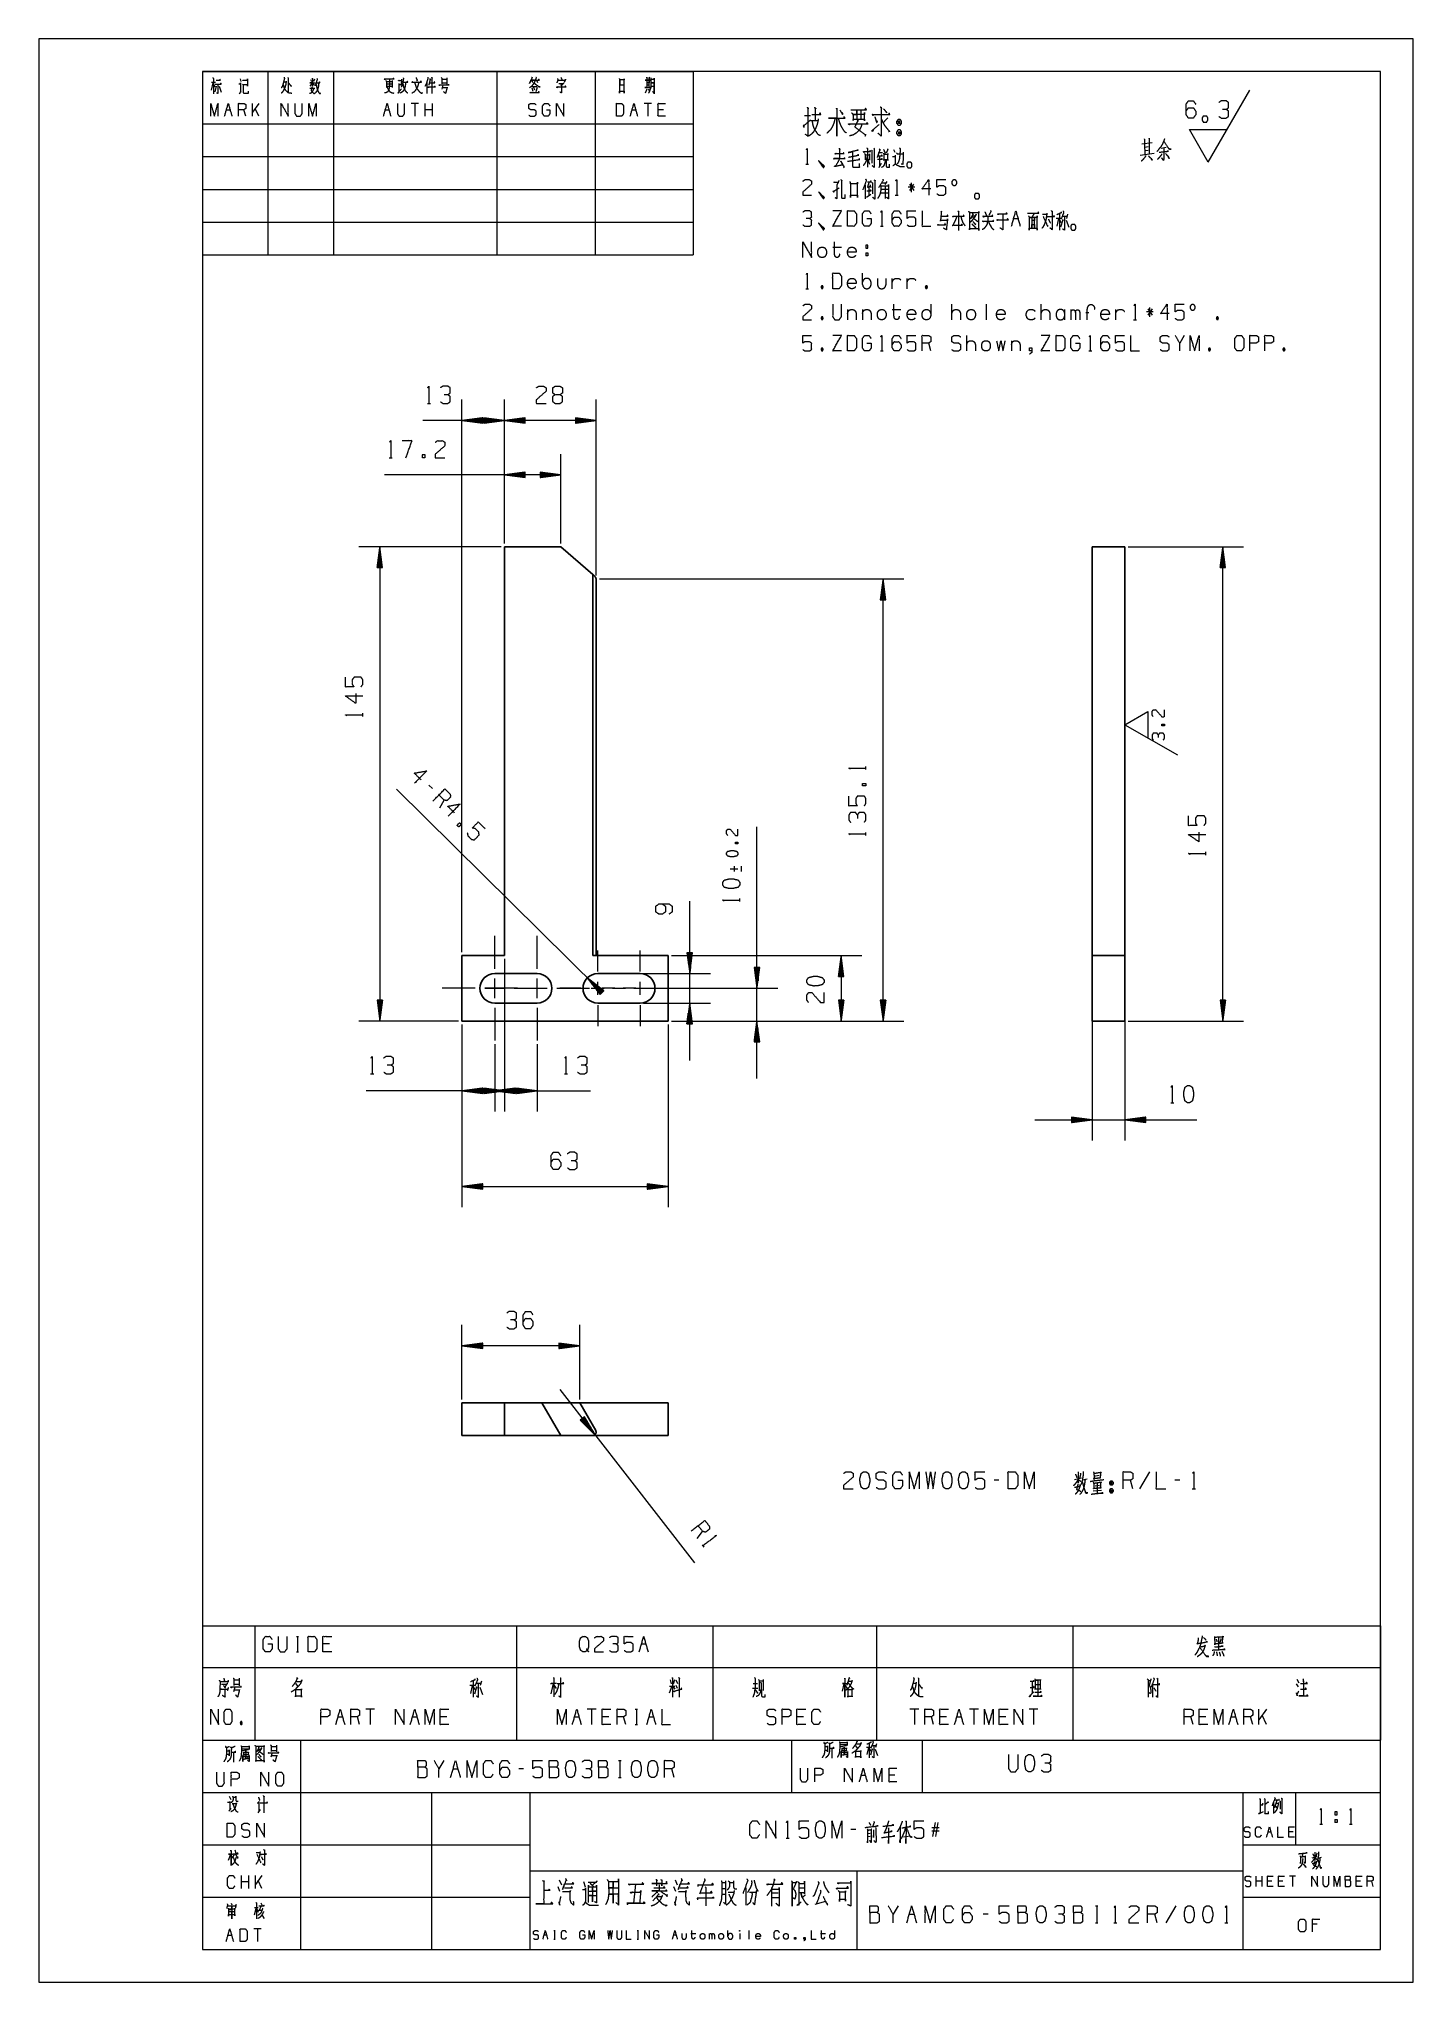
# Paper-space layout 'SHT3' of a CAD drawing. Header units: millimetres. Extents: x 0 to 210, y 0 to 297.
import ezdxf

# ---------------------------------------------------------------- set-up
doc = ezdxf.new("R2010")
doc.units = ezdxf.units.MM
doc.layers.add('101', color=7, linetype='Continuous', true_color=0xffffff)

psp = doc.layouts.new('SHT3')

# ---------------------------------------------------------------- linework, layer by layer
at = {"layer": '101', "color": 133, "linetype": 'Continuous', "lineweight": 18}
for p, q in [((0, 297), (0, 0)), ((210, 297), (0, 297)), ((210, 0), (210, 297)), ((205, 292), (25, 292)), ((25, 292), (100, 292)), ((25, 292), (25, 5)), ((25, 292), (100, 292)), ((25, 292), (100, 292)), ((25, 292), (25, 267)), ((35, 292), (35, 264)), ((45, 292), (45, 264)), ((70, 292), (70, 264)), ((85, 292), (85, 264)), ((100, 292), (100, 264)), ((205, 5), (205, 292)), ((25, 284), (100, 284)), ((25, 279), (100, 279)), ((25, 274), (100, 274)), ((25, 269), (100, 269)), ((25, 264), (100, 264)), ((85.4, 154.48), (85.4, 157.65)), ((91.9, 154.48), (91.9, 157.65)), ((82.81, 151.89), (79.63, 151.89)), ((84.4, 151.89), (86.4, 151.89)), ((85.4, 150.88), (85.4, 152.89)), ((87.99, 151.89), (86.06, 151.89)), ((87.65, 151.89), (89.65, 151.89)), ((91.24, 151.89), (89.31, 151.89)), ((90.9, 151.89), (92.9, 151.89)), ((90.9, 151.89), (92.9, 151.89)), ((91.9, 150.88), (91.9, 152.89)), ((94.49, 151.89), (97.67, 151.89)), ((85.4, 149.3), (85.4, 146.12)), ((91.9, 149.3), (91.9, 146.12)), ((25, 37), (25, 5)), ((25, 37), (205, 37)), ((40, 37), (40, 5)), ((115, 37), (115, 29)), ((135, 37), (135, 29)), ((25, 29), (205, 29)), ((60, 29), (60, 5)), ((75, 29), (75, 5)), ((184, 29), (184, 5)), ((192, 29), (192, 21)), ((25, 21), (75, 21)), ((184, 21), (205, 21)), ((75, 17), (184, 17)), ((125, 17), (125, 5)), ((25, 13), (75, 13)), ((184, 13), (205, 13)), ((25, 5), (205, 5)), ((25, 5), (205, 5)), ((0, 0), (210, 0))]:
    psp.add_line(p, q, dxfattribs=at)
at = {"layer": '101', "color": 72, "linetype": 'Continuous', "lineweight": 18}
for p, q in [((93.22, 291.13), (93.33, 290.98)), ((26.57, 290.3), (26.35, 289.18)), ((26.36, 290.36), (26.98, 290.36)), ((26.69, 290.14), (26.91, 289.66)), ((27.11, 289.78), (26.88, 288.91)), ((27.56, 289.76), (27.87, 288.87)), ((30.65, 288.62), (30.93, 289.08)), ((30.74, 290.88), (30.87, 290.49)), ((31.13, 290.07), (31.22, 289.97)), ((37.42, 290.41), (37.77, 290.41)), ((41.4, 289.47), (42.16, 289.47)), ((41.69, 290.2), (41.43, 289.78)), ((41.53, 290.78), (41.66, 290.49)), ((41.88, 290.18), (42.11, 289.91)), ((42.14, 290.82), (41.95, 290.49)), ((53.1, 289.76), (53.98, 289.76)), ((53.11, 290.49), (53.99, 290.49)), ((53.11, 290.14), (53.98, 290.14)), ((54.01, 290.63), (54.01, 289.56)), ((55, 290.16), (55, 288.89)), ((55.02, 290.01), (55.35, 290.01)), ((55.4, 290.82), (55.37, 289.89)), ((59.27, 290.28), (59.27, 288.65)), ((61.56, 290.86), (62.32, 290.86)), ((61.56, 290.28), (62.32, 290.28)), ((61.73, 289.91), (61.56, 289.33)), ((61.6, 289.56), (62.33, 289.56)), ((62.33, 291.05), (62.33, 290.09)), ((75.31, 289.52), (75.48, 289.02)), ((75.35, 289.72), (76.07, 289.72)), ((75.6, 289.62), (75.76, 289.2)), ((76.13, 289.56), (75.92, 288.89)), ((76.04, 290.67), (76.21, 290.34)), ((92.92, 289.33), (92.65, 288.71)), ((92.86, 289.95), (93.25, 289.95)), ((93.18, 289.37), (93.28, 289.04)), ((93.75, 288.94), (94, 288.69)), ((28.66, 286.17), (29.22, 286.17)), ((31.62, 285.18), (31.34, 286.17)), ((33.59, 287.14), (32.63, 285.78)), ((32.63, 285.18), (32.63, 287.14)), ((33.59, 285.18), (33.04, 286.36)), ((52.94, 286.17), (53.49, 286.17)), ((58.02, 287.14), (56.9, 287.14)), ((57.46, 287.14), (57.46, 285.18)), ((59.02, 285.18), (59.02, 287.14)), ((60.14, 286.17), (59.02, 286.17)), ((60.14, 285.18), (60.14, 287.14)), ((90.65, 286.17), (91.2, 286.17)), ((93.6, 287.14), (92.49, 287.14)), ((93.05, 287.14), (93.05, 285.18)), ((95.45, 286.17), (94.61, 286.17)), ((116.99, 285.31), (117.9, 285.31)), ((117.9, 284.52), (119.04, 284.52)), ((126.28, 279.27), (126.95, 279.3)), ((127.23, 279.97), (127.37, 279.82)), ((127.28, 279.87), (127.28, 278)), ((127.57, 280.32), (127.71, 280.17)), ((130.6, 280.1), (130.81, 279.7)), ((168.31, 279.24), (170.43, 279.52)), ((168.56, 280.95), (170.12, 281.17)), ((168.97, 279.93), (169.5, 279.99)), ((168.99, 280.43), (169.52, 280.54)), ((172.28, 280.4), (171.52, 280.26)), ((117.21, 277.87), (117.63, 277.87)), ((126.63, 278.65), (126.95, 277.87)), ((130.46, 279.02), (130.78, 279.02)), ((126.28, 274.71), (126.28, 272.54)), ((126.84, 274.34), (126.84, 273.06)), ((126.97, 274.76), (127.14, 274.26)), ((127.6, 275.44), (127.85, 275.36)), ((128.68, 273.49), (129.79, 273.49)), ((128.71, 274.04), (129.81, 274.04)), ((128.82, 275.01), (129.51, 275.01)), ((129.6, 275.21), (129.26, 274.74)), ((133.85, 274.31), (132.84, 274.31)), ((133.67, 274.79), (133.02, 273.84)), ((133.02, 274.79), (133.69, 273.84)), ((133.34, 273.59), (133.34, 275.01)), ((126.47, 272.81), (127.13, 273.24)), ((130.87, 273.11), (131.29, 273.11)), ((140.45, 270.7), (140.63, 270.55)), ((140.54, 270.6), (140.54, 267.72)), ((155.94, 270.3), (155.94, 267.77)), ((128.59, 268.35), (129.01, 268.35)), ((148.95, 269.55), (149.63, 269.55)), ((153.35, 270.2), (154.02, 270.2)), ((155.47, 269.62), (156.23, 269.62)), ((155.8, 269.57), (155.54, 268.35)), ((155.98, 269.4), (156.19, 268.92)), ((156.45, 269.35), (156.14, 268.22)), ((156.37, 269.9), (157.14, 269.9)), ((156.38, 269.4), (156.53, 269.17)), ((156.97, 269.3), (157.37, 268.2)), ((157.21, 270.2), (157.04, 269.57)), ((121.3, 265.16), (122.63, 265.16)), ((126.35, 264.31), (126.35, 263.84)), ((126.35, 264.31), (126.68, 264.31)), ((117.21, 258.82), (117.63, 258.82)), ((119.61, 259.27), (119.77, 258.85)), ((125.85, 259.45), (125.85, 261.2)), ((130.41, 258.82), (130.41, 260.4)), ((132.68, 258.82), (132.68, 260.4)), ((135.54, 259.27), (135.7, 258.85)), ((123.58, 255.64), (123.58, 254.06)), ((125.85, 255.64), (125.85, 254.06)), ((130.41, 255.64), (131.73, 255.64)), ((139.51, 254.06), (139.51, 256.44)), ((144.74, 256.46), (144.74, 254.06)), ((153.17, 254.06), (153.17, 256.44)), ((156.77, 254.06), (156.77, 255.64)), ((157.72, 254.06), (157.72, 255.64)), ((164.55, 254.06), (164.55, 255.64)), ((169.44, 255.74), (170.11, 254.79)), ((170.1, 255.74), (169.44, 254.79)), ((169.76, 254.54), (169.76, 255.96)), ((119.61, 254.51), (119.77, 254.09)), ((160.42, 255.11), (160, 255.11)), ((167.29, 254.06), (167.71, 254.06)), ((170.27, 255.26), (169.27, 255.26)), ((180.01, 254.51), (180.17, 254.09)), ((119.61, 249.75), (119.77, 249.32)), ((136.3, 249.3), (135.97, 250.5)), ((141.79, 249.3), (141.79, 251.67)), ((148.62, 250.87), (148.62, 249.3)), ((175, 251.67), (174.33, 250.5)), ((178.8, 249.75), (178.95, 249.32)), ((190.18, 249.75), (190.34, 249.32)), ((128.59, 249.3), (129.01, 249.3)), ((160.46, 249.3), (160.88, 249.3)), ((59.37, 241.29), (59.84, 241.29)), ((53.54, 232.97), (54, 232.97)), ((49.48, 193.45), (49.48, 193.92)), ((126.39, 185.32), (126.39, 185.79)), ((60.14, 182.42), (59.61, 182.95)), ((61.26, 179.45), (61.92, 180.66)), ((126.39, 175.26), (126.39, 175.73)), ((178.31, 172.26), (178.31, 172.73)), ((105.66, 170.15), (106.81, 170.15)), ((106.24, 170.55), (106.24, 169.74)), ((107.37, 169.74), (107.37, 170.55)), ((107.12, 165.14), (107.12, 165.61)), ((50.69, 138.84), (51.16, 138.84)), ((80.31, 138.84), (80.78, 138.84)), ((172.96, 134.4), (173.42, 134.4)), ((161.23, 77.34), (162.01, 77.47)), ((169.69, 78), (168.21, 75.38)), ((146.7, 76.7), (145.96, 76.7)), ((158.27, 76.84), (159.32, 77.06)), ((159.48, 76.76), (160.2, 76.92)), ((161.12, 75.07), (162.36, 75.21)), ((161.39, 75.87), (162.07, 75.96)), ((161.72, 76.29), (161.72, 74.69)), ((167.18, 75.38), (166.81, 76.7)), ((174.34, 76.7), (173.6, 76.7)), ((176.25, 75.38), (176.72, 75.38)), ((100.61, 67.79), (101.43, 68.89)), ((101.34, 66.85), (101.62, 66.48)), ((25, 54.46), (25, 48.11)), ((25, 54.46), (33, 54.46)), ((33, 54.46), (73, 54.46)), ((33, 54.46), (33, 48.11)), ((73, 54.46), (103, 54.46)), ((73, 54.46), (73, 48.11)), ((103, 54.46), (103, 48.11)), ((103, 54.46), (128, 54.46)), ((128, 54.46), (158, 54.46)), ((128, 54.46), (128, 48.11)), ((158, 54.46), (205, 54.46)), ((158, 54.46), (158, 48.11)), ((205, 54.46), (205, 48.11)), ((39.35, 52.85), (39.68, 52.85)), ((39.52, 52.85), (39.52, 50.48)), ((44.41, 51.68), (43.41, 51.68)), ((92.09, 51.68), (92.76, 51.68)), ((180.25, 52.68), (180.25, 50.8)), ((25, 48.11), (25, 37)), ((25, 48.11), (33, 48.11)), ((33, 48.11), (73, 48.11)), ((33, 48.11), (33, 37)), ((39.35, 50.48), (39.68, 50.48)), ((73, 48.11), (103, 48.11)), ((73, 48.11), (73, 37)), ((103, 48.11), (128, 48.11)), ((103, 48.11), (103, 37)), ((128, 48.11), (158, 48.11)), ((128, 48.11), (128, 37)), ((158, 48.11), (205, 48.11)), ((158, 48.11), (158, 37)), ((205, 48.11), (205, 37)), ((29.76, 46.22), (30.58, 46.22)), ((29.76, 45.53), (30.58, 45.53)), ((29.95, 45.08), (29.76, 44.38)), ((29.81, 44.65), (30.59, 44.65)), ((30.59, 46.45), (30.59, 45.3)), ((39.23, 45.65), (39.55, 45.17)), ((65.88, 45.4), (66.64, 45.4)), ((66.21, 45.35), (65.95, 44.13)), ((66.35, 46.08), (66.35, 43.55)), ((66.39, 45.17), (66.6, 44.7)), ((66.87, 45.12), (66.55, 44)), ((66.78, 45.68), (67.56, 45.68)), ((66.8, 45.17), (66.94, 44.95)), ((67.38, 45.08), (67.79, 43.98)), ((67.63, 45.98), (67.45, 45.35)), ((78.6, 45.62), (78.21, 44.08)), ((78.74, 45.35), (79.04, 44.9)), ((96.72, 45.25), (96.32, 44.17)), ((96.37, 45.25), (97.18, 45.25)), ((96.49, 46.18), (96.62, 45.6)), ((96.87, 45.25), (97.18, 44.77)), ((97.15, 46.18), (96.94, 45.53)), ((97.31, 45.37), (97.52, 44.92)), ((97.33, 46.2), (97.61, 45.62)), ((109.06, 44.95), (109.87, 44.95)), ((109.15, 45.65), (109.82, 45.65)), ((110.1, 46.03), (110.7, 46.03)), ((110.7, 46.25), (110.7, 44.55)), ((123.02, 45.6), (122.74, 44.45)), ((133.6, 45.68), (134.03, 45.68)), ((151.81, 45.95), (151.81, 44.13)), ((152.25, 45.48), (153.03, 45.48)), ((169.52, 46.1), (169.87, 46.1)), ((170.17, 45.6), (170.17, 43.53)), ((170.84, 46.45), (171.02, 46.3)), ((192.12, 45.6), (192.42, 45.12)), ((192.21, 46.3), (192.51, 45.75)), ((51.28, 41.74), (49.94, 41.74)), ((50.61, 41.74), (50.61, 39.36)), ((85.14, 41.74), (83.8, 41.74)), ((84.47, 41.74), (84.47, 39.36)), ((91.12, 41.74), (91.46, 41.74)), ((91.3, 41.74), (91.3, 39.36)), ((134.45, 41.74), (133.11, 41.74)), ((133.78, 41.74), (133.78, 39.36)), ((143.56, 41.74), (142.21, 41.74)), ((142.88, 41.74), (142.88, 39.36)), ((152.66, 41.74), (151.32, 41.74)), ((151.99, 41.74), (151.99, 39.36)), ((187.58, 41.74), (186.41, 40.09)), ((186.41, 39.36), (186.41, 41.74)), ((30.85, 39.81), (30.99, 39.39)), ((45.72, 40.56), (46.39, 40.56)), ((49, 39.36), (48.67, 40.56)), ((57.1, 40.56), (57.77, 40.56)), ((62.33, 40.56), (61.32, 40.56)), ((81.86, 40.56), (82.53, 40.56)), ((87.08, 40.56), (86.08, 40.56)), ((89.7, 39.36), (89.36, 40.56)), ((91.12, 39.36), (91.46, 39.36)), ((93.24, 40.56), (93.91, 40.56)), ((116.85, 40.56), (115.84, 40.56)), ((136.73, 39.36), (136.39, 40.56)), ((138.67, 40.56), (137.66, 40.56)), ((140.27, 40.56), (140.94, 40.56)), ((147.77, 40.56), (146.76, 40.56)), ((176.37, 39.36), (176.04, 40.56)), ((178.31, 40.56), (177.31, 40.56)), ((182.19, 40.56), (182.87, 40.56)), ((185.48, 39.36), (185.14, 40.56)), ((187.58, 39.36), (186.91, 40.79)), ((25, 37), (33, 37)), ((33, 37), (73, 37)), ((35.47, 36.03), (36.28, 36.03)), ((36.3, 36.23), (36.3, 35.21)), ((73, 37), (103, 37)), ((103, 37), (128, 37)), ((121.15, 35.75), (121.15, 34.24)), ((123.43, 36.1), (122.54, 35.94)), ((124.81, 36.14), (125.09, 35.72)), ((126.48, 35.92), (127.15, 35.92)), ((126.77, 35.88), (126.54, 34.8)), ((126.9, 36.52), (126.9, 34.29)), ((126.93, 35.72), (127.12, 35.3)), ((127.35, 35.68), (127.07, 34.69)), ((127.27, 36.16), (127.96, 36.16)), ((127.29, 35.72), (127.41, 35.52)), ((128.02, 36.43), (127.87, 35.88)), ((128, 37), (158, 37)), ((158, 37), (205, 37)), ((29.73, 35.13), (29.73, 33.62)), ((32.01, 35.48), (31.12, 35.33)), ((31.63, 34.51), (31.63, 34.49)), ((35.47, 35.41), (36.28, 35.41)), ((35.66, 35.02), (35.47, 34.4)), ((35.52, 34.64), (36.3, 34.64)), ((61.89, 33.88), (61.14, 32.59)), ((88.59, 33.88), (88.97, 33.88)), ((88.79, 33.88), (88.79, 31.26)), ((123.06, 35.13), (123.06, 35.1)), ((127.8, 35.63), (128.16, 34.66)), ((63.29, 32.59), (64.03, 32.59)), ((74.08, 32.59), (73.34, 32.59)), ((88.59, 31.26), (88.97, 31.26)), ((97.07, 31.26), (96.7, 32.59)), ((125.68, 31.65), (126.27, 31.65)), ((130.8, 31.65), (129.91, 31.65)), ((29.08, 28.42), (29.33, 27.91)), ((186.54, 28.09), (186.69, 27.94)), ((186.62, 27.98), (186.62, 25.81)), ((187.22, 28.06), (187.38, 27.94)), ((187.83, 27.51), (187.32, 27.09)), ((187.79, 27.63), (187.84, 27.4)), ((188.68, 27.51), (188.68, 25.79)), ((188.93, 26.97), (189.22, 26.59)), ((33.49, 25.88), (33.86, 26.38)), ((136.63, 22.25), (137, 24.38)), ((137.39, 24.38), (137.02, 22.25)), ((186.35, 25.89), (186.47, 25.7)), ((186.42, 25.73), (187.16, 26.08)), ((195.72, 24.14), (196.14, 24.14)), ((198.03, 24.87), (198.37, 24.87)), ((198.03, 24.87), (198.03, 24.39)), ((200.27, 24.14), (200.7, 24.14)), ((114.17, 22.01), (114.64, 22.01)), ((124.83, 23.33), (124.09, 23.33)), ((126.66, 22.72), (127.03, 22.78)), ((127.01, 22.28), (126.66, 22.23)), ((132.87, 22.25), (132.11, 22.14)), ((137.57, 23.58), (136.46, 23.58)), ((137.57, 23.05), (136.46, 23.05)), ((187.83, 22.95), (188.27, 22.95)), ((191.67, 22.95), (191, 22.95)), ((29.29, 19.52), (28.91, 18.59)), ((29.37, 19.33), (29.54, 19.04)), ((29.94, 20.2), (30.08, 19.72)), ((33.23, 19.81), (33.78, 19.81)), ((194.57, 19.02), (195.36, 19.18)), ((195.48, 18.95), (196.02, 19.08)), ((30.96, 14.33), (30.96, 16.3)), ((32.07, 15.33), (30.96, 15.33)), ((32.07, 14.33), (32.07, 16.3)), ((34.05, 16.3), (33.08, 14.93)), ((33.08, 14.33), (33.08, 16.3)), ((34.05, 14.33), (33.49, 15.51)), ((79.53, 15.64), (79.87, 14.88)), ((83.24, 15.39), (83.46, 14.57)), ((91.19, 14.98), (90.84, 12.05)), ((97.21, 15.64), (97.55, 14.88)), ((104.4, 15.22), (104.96, 15.22)), ((105.55, 15.22), (106.13, 15.22)), ((186.03, 14.64), (186.03, 16.21)), ((186.92, 15.43), (186.03, 15.43)), ((186.92, 14.64), (186.92, 16.21)), ((188.4, 15.43), (187.73, 15.43)), ((190.09, 15.43), (189.43, 15.43)), ((192.01, 16.21), (191.12, 16.21)), ((191.57, 16.21), (191.57, 14.64)), ((201.97, 15.43), (201.31, 15.43)), ((203.89, 14.64), (203.67, 15.43)), ((29.38, 12.06), (29.48, 11.79)), ((33.91, 12.12), (34.1, 11.7)), ((79.29, 14.6), (79.58, 13.91)), ((88.6, 11.77), (88.19, 12.15)), ((94.5, 13.08), (95.21, 13.08)), ((96.96, 14.6), (97.26, 13.91)), ((103.13, 12.81), (103.01, 13.05)), ((104.4, 14.32), (104.91, 14.32)), ((104.4, 13.46), (104.91, 13.46)), ((105.35, 13.74), (106.16, 13.74)), ((108.04, 14.39), (108.04, 11.74)), ((108.6, 13.74), (109.57, 13.74)), ((112.06, 13.67), (112.99, 13.67)), ((112.08, 12.94), (113.01, 12.94)), ((116.16, 14.43), (117.08, 14.43)), ((118.64, 11.91), (120.25, 12.39)), ((29.43, 11.56), (29.52, 11.5)), ((33.21, 11.39), (32.89, 10.23)), ((32.96, 11.41), (33.5, 11.41)), ((33.3, 11.21), (33.52, 10.71)), ((33.55, 10.98), (34.07, 10.98)), ((33.93, 11.56), (33.68, 10.96)), ((131.29, 11.67), (130.54, 10.37)), ((133, 10.37), (133.74, 10.37)), ((145.06, 10.37), (144.32, 10.37)), ((161.46, 11.67), (161.83, 11.67)), ((161.46, 9.05), (161.83, 9.05)), ((161.66, 11.67), (161.66, 9.05)), ((164.25, 9.05), (164.72, 9.05)), ((170.89, 9.05), (170.52, 10.37)), ((173.72, 11.67), (172.23, 9.05)), ((181.23, 9.05), (181.69, 9.05)), ((28.89, 7.18), (29.45, 7.18)), ((33.97, 8.15), (32.86, 8.15)), ((33.41, 8.15), (33.41, 6.19)), ((77.2, 7.22), (77.57, 7.22)), ((78.7, 7.87), (78.89, 7.87)), ((78.7, 6.56), (78.89, 6.56)), ((78.8, 7.87), (78.8, 6.56)), ((91.43, 7.87), (91.62, 7.87)), ((91.43, 6.56), (91.62, 6.56)), ((91.53, 7.87), (91.53, 6.56)), ((97, 7.22), (97.37, 7.22)), ((99.65, 7.43), (100.38, 7.43)), ((102.48, 6.56), (102.48, 7.43)), ((105.3, 6.91), (105.3, 7.87)), ((107.09, 7.43), (107.09, 6.56)), ((108.5, 7.89), (108.5, 6.56)), ((119.45, 7.43), (120.18, 7.43)), ((195.32, 8.85), (194.63, 8.85))]:
    psp.add_line(p, q, dxfattribs=at)
at = {"layer": '101', "color": 53, "linetype": 'Continuous', "lineweight": 18}
for p, q in [((178.7, 278.17), (185.05, 289.17)), ((178.7, 278.17), (175.82, 283.17)), ((175.82, 283.17), (181.59, 283.17))]:
    psp.add_line(p, q, dxfattribs=at)
at = {"layer": '101', "color": 22, "linetype": 'Continuous', "lineweight": 18}
for p, q in [((64.65, 157.39), (64.65, 241.86)), ((71.15, 219.89), (71.15, 241.86)), ((71.15, 219.89), (71.15, 241.86)), ((85.17, 214.96), (85.17, 241.86)), ((71.15, 238.68), (58.67, 238.68)), ((67.82, 239.1), (64.65, 238.68)), ((67.82, 238.68), (64.65, 238.68)), ((67.82, 238.68), (64.65, 238.68)), ((64.65, 238.68), (67.82, 238.27)), ((67.82, 238.74), (65.04, 238.74)), ((67.82, 238.63), (65.04, 238.63)), ((67.82, 238.79), (65.42, 238.79)), ((67.82, 238.58), (65.42, 238.58)), ((67.82, 238.84), (65.81, 238.84)), ((67.82, 238.53), (65.81, 238.53)), ((67.82, 238.89), (66.19, 238.89)), ((67.82, 238.48), (66.19, 238.48)), ((67.82, 238.94), (66.58, 238.94)), ((67.82, 238.43), (66.58, 238.43)), ((67.82, 238.99), (66.96, 238.99)), ((67.82, 238.38), (66.96, 238.38)), ((67.82, 239.04), (67.35, 239.04)), ((67.82, 238.33), (67.35, 238.33)), ((67.82, 239.09), (67.74, 239.09)), ((67.82, 239.09), (67.74, 239.09)), ((67.82, 238.28), (67.74, 238.28)), ((67.82, 238.28), (67.74, 238.28)), ((67.82, 238.27), (67.82, 239.1)), ((71.15, 238.68), (67.97, 239.1)), ((67.97, 239.1), (67.97, 238.27)), ((67.97, 239.09), (68.06, 239.09)), ((67.97, 239.09), (68.06, 239.09)), ((67.97, 239.04), (68.45, 239.04)), ((67.97, 238.99), (68.83, 238.99)), ((67.97, 238.94), (69.22, 238.94)), ((67.97, 238.89), (69.61, 238.89)), ((67.97, 238.84), (69.99, 238.84)), ((67.97, 238.79), (70.38, 238.79)), ((67.97, 238.74), (70.76, 238.74)), ((67.97, 238.68), (71.15, 238.68)), ((67.97, 238.27), (71.15, 238.68)), ((67.97, 238.68), (71.15, 238.68)), ((67.97, 238.63), (70.76, 238.63)), ((67.97, 238.58), (70.38, 238.58)), ((67.97, 238.53), (69.99, 238.53)), ((67.97, 238.48), (69.61, 238.48)), ((67.97, 238.43), (69.22, 238.43)), ((67.97, 238.38), (68.83, 238.38)), ((67.97, 238.33), (68.45, 238.33)), ((67.97, 238.28), (68.06, 238.28)), ((67.97, 238.28), (68.06, 238.28)), ((74.32, 239.1), (71.15, 238.68)), ((74.32, 238.68), (71.15, 238.68)), ((71.15, 238.68), (74.32, 238.27)), ((85.17, 238.68), (71.15, 238.68)), ((74.32, 238.68), (71.15, 238.68)), ((74.32, 238.74), (71.54, 238.74)), ((74.32, 238.63), (71.54, 238.63)), ((74.32, 238.79), (71.92, 238.79)), ((74.32, 238.58), (71.92, 238.58)), ((74.32, 238.84), (72.31, 238.84)), ((74.32, 238.53), (72.31, 238.53)), ((74.32, 238.89), (72.69, 238.89)), ((74.32, 238.48), (72.69, 238.48)), ((74.32, 238.94), (73.08, 238.94)), ((74.32, 238.43), (73.08, 238.43)), ((74.32, 238.99), (73.46, 238.99)), ((74.32, 238.38), (73.46, 238.38)), ((74.32, 239.04), (73.85, 239.04)), ((74.32, 238.33), (73.85, 238.33)), ((74.32, 239.09), (74.24, 239.09)), ((74.32, 239.09), (74.24, 239.09)), ((74.32, 238.28), (74.24, 238.28)), ((74.32, 238.28), (74.24, 238.28)), ((74.32, 238.27), (74.32, 239.1)), ((85.17, 238.68), (82, 239.1)), ((82, 239.1), (82, 238.27)), ((82, 239.09), (82.08, 239.09)), ((82, 239.09), (82.08, 239.09)), ((82, 239.04), (82.47, 239.04)), ((82, 238.99), (82.86, 238.99)), ((82, 238.94), (83.24, 238.94)), ((82, 238.89), (83.63, 238.89)), ((82, 238.84), (84.01, 238.84)), ((82, 238.79), (84.4, 238.79)), ((82, 238.74), (84.78, 238.74)), ((82, 238.68), (85.17, 238.68)), ((82, 238.68), (85.17, 238.68)), ((82, 238.27), (85.17, 238.68)), ((82, 238.63), (84.78, 238.63)), ((82, 238.58), (84.4, 238.58)), ((82, 238.53), (84.01, 238.53)), ((82, 238.48), (83.63, 238.48)), ((82, 238.43), (83.24, 238.43)), ((82, 238.38), (82.86, 238.38)), ((82, 238.33), (82.47, 238.33)), ((82, 238.28), (82.08, 238.28)), ((82, 238.28), (82.08, 238.28)), ((71.15, 219.89), (71.15, 233.54)), ((79.76, 219.89), (79.76, 233.54)), ((79.76, 230.36), (52.83, 230.36)), ((74.32, 230.78), (71.15, 230.36)), ((71.15, 230.36), (74.32, 229.94)), ((74.32, 230.36), (71.15, 230.36)), ((74.32, 230.36), (71.15, 230.36)), ((74.32, 230.41), (71.54, 230.41)), ((74.32, 230.31), (71.54, 230.31)), ((74.32, 230.46), (71.92, 230.46)), ((74.32, 230.26), (71.92, 230.26)), ((74.32, 230.51), (72.31, 230.51)), ((74.32, 230.21), (72.31, 230.21)), ((74.32, 230.56), (72.69, 230.56)), ((74.32, 230.16), (72.69, 230.16)), ((74.32, 230.61), (73.08, 230.61)), ((74.32, 230.11), (73.08, 230.11)), ((74.32, 230.67), (73.46, 230.67)), ((74.32, 230.06), (73.46, 230.06)), ((74.32, 230.72), (73.85, 230.72)), ((74.32, 230.01), (73.85, 230.01)), ((74.32, 230.77), (74.24, 230.77)), ((74.32, 230.77), (74.24, 230.77)), ((74.32, 229.95), (74.24, 229.95)), ((74.32, 229.95), (74.24, 229.95)), ((74.32, 229.94), (74.32, 230.78)), ((76.59, 230.78), (76.59, 229.94)), ((79.76, 230.36), (76.59, 230.78)), ((76.59, 230.77), (76.68, 230.77)), ((76.59, 230.77), (76.68, 230.77)), ((76.59, 230.72), (77.06, 230.72)), ((76.59, 230.67), (77.45, 230.67)), ((76.59, 230.61), (77.83, 230.61)), ((76.59, 230.56), (78.22, 230.56)), ((76.59, 230.51), (78.61, 230.51)), ((76.59, 230.46), (78.99, 230.46)), ((76.59, 230.41), (79.38, 230.41)), ((76.59, 229.94), (79.76, 230.36)), ((76.59, 230.36), (79.76, 230.36)), ((76.59, 230.36), (79.76, 230.36)), ((76.59, 230.31), (79.38, 230.31)), ((76.59, 230.26), (78.99, 230.26)), ((76.59, 230.21), (78.61, 230.21)), ((76.59, 230.16), (78.22, 230.16)), ((76.59, 230.11), (77.83, 230.11)), ((76.59, 230.06), (77.45, 230.06)), ((76.59, 230.01), (77.06, 230.01)), ((76.59, 229.95), (76.68, 229.95)), ((76.59, 229.95), (76.68, 229.95)), ((70.64, 219.39), (48.91, 219.39)), ((52.08, 219.39), (51.67, 216.21)), ((51.78, 216.21), (51.78, 217.07)), ((51.83, 216.21), (51.83, 217.46)), ((51.88, 216.21), (51.88, 217.84)), ((51.93, 216.21), (51.93, 218.23)), ((51.98, 216.21), (51.98, 218.61)), ((52.03, 216.21), (52.03, 219)), ((52.5, 216.21), (52.08, 219.39)), ((52.08, 216.21), (52.08, 219.39)), ((52.08, 216.21), (52.08, 219.39)), ((52.08, 219.39), (52.08, 146.89)), ((52.14, 216.21), (52.14, 219)), ((52.19, 216.21), (52.19, 218.61)), ((52.24, 216.21), (52.24, 218.23)), ((52.29, 216.21), (52.29, 217.84)), ((52.34, 216.21), (52.34, 217.46)), ((52.39, 216.21), (52.39, 217.07)), ((166.48, 219.39), (184.1, 219.39)), ((180.92, 219.39), (180.5, 216.21)), ((180.62, 216.21), (180.62, 217.07)), ((180.67, 216.21), (180.67, 217.46)), ((180.72, 216.21), (180.72, 217.84)), ((180.77, 216.21), (180.77, 218.23)), ((180.82, 216.21), (180.82, 218.61)), ((180.87, 216.21), (180.87, 219)), ((180.92, 146.89), (180.92, 219.39)), ((180.92, 216.21), (180.92, 219.39)), ((180.92, 216.21), (180.92, 219.39)), ((181.34, 216.21), (180.92, 219.39)), ((180.97, 216.21), (180.97, 219)), ((181.02, 216.21), (181.02, 218.61)), ((181.07, 216.21), (181.07, 218.23)), ((181.12, 216.21), (181.12, 217.84)), ((181.18, 216.21), (181.18, 217.46)), ((181.23, 216.21), (181.23, 217.07)), ((51.67, 216.21), (52.5, 216.21)), ((51.68, 216.21), (51.68, 216.3)), ((51.68, 216.21), (51.68, 216.3)), ((51.73, 216.21), (51.73, 216.69)), ((52.44, 216.21), (52.44, 216.69)), ((52.49, 216.21), (52.49, 216.3)), ((52.49, 216.21), (52.49, 216.3)), ((85.68, 214.45), (132.17, 214.45)), ((129, 214.45), (128.58, 211.28)), ((128.95, 211.28), (128.95, 214.07)), ((129, 146.89), (129, 214.45)), ((129, 211.28), (129, 214.45)), ((129, 211.28), (129, 214.45)), ((129.42, 211.28), (129, 214.45)), ((129.05, 211.28), (129.05, 214.07)), ((180.5, 216.21), (181.34, 216.21)), ((180.51, 216.21), (180.51, 216.3)), ((180.51, 216.21), (180.51, 216.3)), ((180.57, 216.21), (180.57, 216.69)), ((181.28, 216.21), (181.28, 216.69)), ((181.33, 216.21), (181.33, 216.3)), ((181.33, 216.21), (181.33, 216.3)), ((128.58, 211.28), (129.42, 211.28)), ((128.59, 211.28), (128.59, 211.37)), ((128.59, 211.28), (128.59, 211.37)), ((128.64, 211.28), (128.64, 211.75)), ((128.69, 211.28), (128.69, 212.14)), ((128.75, 211.28), (128.75, 212.52)), ((128.8, 211.28), (128.8, 212.91)), ((128.85, 211.28), (128.85, 213.3)), ((128.9, 211.28), (128.9, 213.68)), ((129.1, 211.28), (129.1, 213.68)), ((129.15, 211.28), (129.15, 213.3)), ((129.2, 211.28), (129.2, 212.91)), ((129.25, 211.28), (129.25, 212.52)), ((129.3, 211.28), (129.3, 212.14)), ((129.35, 211.28), (129.35, 211.75)), ((129.41, 211.28), (129.41, 211.37)), ((129.41, 211.28), (129.41, 211.37)), ((85.4, 151.89), (54.66, 182.32)), ((109.73, 138.12), (109.73, 176.55)), ((99.45, 140.87), (99.45, 165.23)), ((71.15, 156.38), (71.15, 133.06)), ((96.66, 156.89), (125.76, 156.89)), ((99.87, 157.31), (99.03, 157.31)), ((99.03, 157.31), (99.45, 154.14)), ((99.04, 157.31), (99.04, 157.22)), ((99.04, 157.31), (99.04, 157.22)), ((99.09, 157.31), (99.09, 156.84)), ((99.14, 157.31), (99.14, 156.45)), ((99.19, 157.31), (99.19, 156.07)), ((99.24, 157.31), (99.24, 155.68)), ((99.3, 157.31), (99.3, 155.29)), ((99.35, 157.31), (99.35, 154.91)), ((99.4, 157.31), (99.4, 154.52)), ((99.45, 157.31), (99.45, 154.14)), ((99.45, 157.31), (99.45, 154.14)), ((99.45, 154.14), (99.87, 157.31)), ((99.5, 157.31), (99.5, 154.52)), ((99.55, 157.31), (99.55, 154.91)), ((99.6, 157.31), (99.6, 155.29)), ((99.65, 157.31), (99.65, 155.68)), ((99.7, 157.31), (99.7, 156.07)), ((99.75, 157.31), (99.75, 156.45)), ((99.8, 157.31), (99.8, 156.84)), ((99.85, 157.31), (99.85, 157.22)), ((99.85, 157.31), (99.85, 157.22)), ((109.32, 155.06), (109.73, 151.89)), ((110.15, 155.06), (109.32, 155.06)), ((109.33, 155.06), (109.33, 154.97)), ((109.33, 155.06), (109.33, 154.97)), ((109.38, 155.06), (109.38, 154.59)), ((109.43, 155.06), (109.43, 154.2)), ((109.48, 155.06), (109.48, 153.82)), ((109.53, 155.06), (109.53, 153.43)), ((109.58, 155.06), (109.58, 153.04)), ((109.63, 155.06), (109.63, 152.66)), ((109.68, 155.06), (109.68, 152.27)), ((109.73, 155.06), (109.73, 151.89)), ((109.73, 151.89), (110.15, 155.06)), ((109.73, 155.06), (109.73, 151.89)), ((109.78, 155.06), (109.78, 152.27)), ((109.83, 155.06), (109.83, 152.66)), ((109.89, 155.06), (109.89, 153.04)), ((109.94, 155.06), (109.94, 153.43)), ((109.99, 155.06), (109.99, 153.82)), ((110.04, 155.06), (110.04, 154.2)), ((110.09, 155.06), (110.09, 154.59)), ((110.14, 155.06), (110.14, 154.97)), ((110.14, 155.06), (110.14, 154.97)), ((122.59, 156.89), (122.17, 153.71)), ((122.28, 153.71), (122.28, 154.57)), ((122.34, 153.71), (122.34, 154.96)), ((122.39, 153.71), (122.39, 155.34)), ((122.44, 153.71), (122.44, 155.73)), ((122.49, 153.71), (122.49, 156.11)), ((122.54, 153.71), (122.54, 156.5)), ((122.59, 153.71), (122.59, 156.89)), ((122.59, 156.89), (122.59, 146.89)), ((122.59, 153.71), (122.59, 156.89)), ((123.01, 153.71), (122.59, 156.89)), ((122.64, 153.71), (122.64, 156.5)), ((122.69, 153.71), (122.69, 156.11)), ((122.74, 153.71), (122.74, 155.73)), ((122.79, 153.71), (122.79, 155.34)), ((122.84, 153.71), (122.84, 154.96)), ((122.89, 153.71), (122.89, 154.57)), ((160.97, 156.38), (160.97, 128.62)), ((165.97, 156.38), (165.97, 128.62)), ((86.35, 151.53), (83.8, 153.47)), ((86.06, 151.24), (83.8, 153.47)), ((83.8, 153.47), (85.76, 150.94)), ((86.06, 151.24), (83.8, 153.47)), ((86.02, 151.2), (84.04, 153.16)), ((86.09, 151.27), (84.11, 153.23)), ((85.99, 151.16), (84.28, 152.85)), ((86.13, 151.31), (84.42, 153)), ((85.95, 151.13), (84.52, 152.55)), ((86.16, 151.34), (84.73, 152.76)), ((85.91, 151.09), (84.75, 152.24)), ((85.88, 151.05), (84.99, 151.93)), ((86.2, 151.38), (85.04, 152.53)), ((85.84, 151.02), (85.23, 151.62)), ((86.24, 151.42), (85.35, 152.29)), ((86.27, 151.45), (85.66, 152.06)), ((85.76, 150.94), (86.35, 151.53)), ((86.31, 151.49), (85.97, 151.82)), ((86.34, 151.52), (86.28, 151.59)), ((86.34, 151.52), (86.28, 151.59)), ((92.41, 154.14), (102.62, 154.14)), ((92.41, 151.89), (112.91, 151.89)), ((122.17, 153.71), (123.01, 153.71)), ((122.18, 153.71), (122.18, 153.8)), ((122.18, 153.71), (122.18, 153.8)), ((122.23, 153.71), (122.23, 154.19)), ((122.94, 153.71), (122.94, 154.19)), ((123, 153.71), (123, 153.8)), ((123, 153.71), (123, 153.8)), ((51.67, 150.06), (52.08, 146.89)), ((52.5, 150.06), (51.67, 150.06)), ((51.68, 150.06), (51.68, 149.97)), ((51.68, 150.06), (51.68, 149.97)), ((51.73, 150.06), (51.73, 149.59)), ((51.78, 150.06), (51.78, 149.2)), ((51.83, 150.06), (51.83, 148.82)), ((51.88, 150.06), (51.88, 148.43)), ((51.93, 150.06), (51.93, 148.04)), ((51.98, 150.06), (51.98, 147.66)), ((52.03, 150.06), (52.03, 147.27)), ((52.08, 146.89), (52.5, 150.06)), ((52.08, 150.06), (52.08, 146.89)), ((52.08, 150.06), (52.08, 146.89)), ((52.14, 150.06), (52.14, 147.27)), ((52.19, 150.06), (52.19, 147.66)), ((52.24, 150.06), (52.24, 148.04)), ((52.29, 150.06), (52.29, 148.43)), ((52.34, 150.06), (52.34, 148.82)), ((52.39, 150.06), (52.39, 149.2)), ((52.44, 150.06), (52.44, 149.59)), ((52.49, 150.06), (52.49, 149.97)), ((52.49, 150.06), (52.49, 149.97)), ((85.81, 150.98), (85.47, 151.32)), ((85.77, 150.95), (85.71, 151.01)), ((85.77, 150.95), (85.71, 151.01)), ((92.41, 149.64), (102.62, 149.64)), ((99.45, 149.64), (99.03, 146.46)), ((99.35, 146.46), (99.35, 148.86)), ((99.4, 146.46), (99.4, 149.25)), ((99.87, 146.46), (99.45, 149.64)), ((99.45, 146.46), (99.45, 149.64)), ((99.45, 146.46), (99.45, 149.64)), ((99.5, 146.46), (99.5, 149.25)), ((99.55, 146.46), (99.55, 148.86)), ((122.17, 150.06), (122.59, 146.89)), ((123.01, 150.06), (122.17, 150.06)), ((122.18, 150.06), (122.18, 149.97)), ((122.18, 150.06), (122.18, 149.97)), ((122.23, 150.06), (122.23, 149.59)), ((122.28, 150.06), (122.28, 149.2)), ((122.34, 150.06), (122.34, 148.82)), ((122.39, 150.06), (122.39, 148.43)), ((122.44, 150.06), (122.44, 148.04)), ((122.49, 150.06), (122.49, 147.66)), ((122.54, 150.06), (122.54, 147.27)), ((122.59, 150.06), (122.59, 146.89)), ((122.59, 146.89), (123.01, 150.06)), ((122.59, 150.06), (122.59, 146.89)), ((122.64, 150.06), (122.64, 147.27)), ((122.69, 150.06), (122.69, 147.66)), ((122.74, 150.06), (122.74, 148.04)), ((122.79, 150.06), (122.79, 148.43)), ((122.84, 150.06), (122.84, 148.82)), ((122.89, 150.06), (122.89, 149.2)), ((122.94, 150.06), (122.94, 149.59)), ((123, 150.06), (123, 149.97)), ((123, 150.06), (123, 149.97)), ((129.42, 150.06), (128.58, 150.06)), ((128.58, 150.06), (129, 146.89)), ((128.59, 150.06), (128.59, 149.97)), ((128.59, 150.06), (128.59, 149.97)), ((128.64, 150.06), (128.64, 149.59)), ((128.69, 150.06), (128.69, 149.2)), ((128.75, 150.06), (128.75, 148.82)), ((128.8, 150.06), (128.8, 148.43)), ((128.85, 150.06), (128.85, 148.04)), ((128.9, 150.06), (128.9, 147.66)), ((128.95, 150.06), (128.95, 147.27)), ((129, 150.06), (129, 146.89)), ((129, 150.06), (129, 146.89)), ((129, 146.89), (129.42, 150.06)), ((129.05, 150.06), (129.05, 147.27)), ((129.1, 150.06), (129.1, 147.66)), ((129.15, 150.06), (129.15, 148.04)), ((129.2, 150.06), (129.2, 148.43)), ((129.25, 150.06), (129.25, 148.82)), ((129.3, 150.06), (129.3, 149.2)), ((129.35, 150.06), (129.35, 149.59)), ((129.41, 150.06), (129.41, 149.97)), ((129.41, 150.06), (129.41, 149.97)), ((180.5, 150.06), (180.92, 146.89)), ((181.34, 150.06), (180.5, 150.06)), ((180.51, 150.06), (180.51, 149.97)), ((180.51, 150.06), (180.51, 149.97)), ((180.57, 150.06), (180.57, 149.59)), ((180.62, 150.06), (180.62, 149.2)), ((180.67, 150.06), (180.67, 148.82)), ((180.72, 150.06), (180.72, 148.43)), ((180.77, 150.06), (180.77, 148.04)), ((180.82, 150.06), (180.82, 147.66)), ((180.87, 150.06), (180.87, 147.27)), ((180.92, 150.06), (180.92, 146.89)), ((180.92, 146.89), (181.34, 150.06)), ((180.92, 150.06), (180.92, 146.89)), ((180.97, 150.06), (180.97, 147.27)), ((181.02, 150.06), (181.02, 147.66)), ((181.07, 150.06), (181.07, 148.04)), ((181.12, 150.06), (181.12, 148.43)), ((181.18, 150.06), (181.18, 148.82)), ((181.23, 150.06), (181.23, 149.2)), ((181.28, 150.06), (181.28, 149.59)), ((181.33, 150.06), (181.33, 149.97)), ((181.33, 150.06), (181.33, 149.97)), ((64.14, 146.89), (48.91, 146.89)), ((64.65, 146.38), (64.65, 118.43)), ((64.65, 146.38), (64.65, 133.06)), ((96.15, 146.38), (96.15, 118.43)), ((96.66, 146.89), (132.17, 146.89)), ((96.66, 146.89), (112.91, 146.89)), ((96.66, 146.89), (125.76, 146.89)), ((99.03, 146.46), (99.87, 146.46)), ((99.04, 146.46), (99.04, 146.55)), ((99.04, 146.46), (99.04, 146.55)), ((99.09, 146.46), (99.09, 146.94)), ((99.14, 146.46), (99.14, 147.32)), ((99.19, 146.46), (99.19, 147.71)), ((99.24, 146.46), (99.24, 148.09)), ((99.3, 146.46), (99.3, 148.48)), ((99.6, 146.46), (99.6, 148.48)), ((99.65, 146.46), (99.65, 148.09)), ((99.7, 146.46), (99.7, 147.71)), ((99.75, 146.46), (99.75, 147.32)), ((99.8, 146.46), (99.8, 146.94)), ((99.85, 146.46), (99.85, 146.55)), ((99.85, 146.46), (99.85, 146.55)), ((109.73, 146.89), (109.32, 143.71)), ((109.58, 143.71), (109.58, 145.73)), ((109.63, 143.71), (109.63, 146.11)), ((109.68, 143.71), (109.68, 146.5)), ((109.73, 143.71), (109.73, 146.89)), ((109.73, 143.71), (109.73, 146.89)), ((110.15, 143.71), (109.73, 146.89)), ((109.78, 143.71), (109.78, 146.5)), ((109.83, 143.71), (109.83, 146.11)), ((109.89, 143.71), (109.89, 145.73)), ((166.48, 146.89), (184.1, 146.89)), ((69.65, 143.38), (69.65, 133.06)), ((76.15, 143.38), (76.15, 133.06)), ((109.32, 143.71), (110.15, 143.71)), ((109.33, 143.71), (109.33, 143.8)), ((109.33, 143.71), (109.33, 143.8)), ((109.38, 143.71), (109.38, 144.19)), ((109.43, 143.71), (109.43, 144.57)), ((109.48, 143.71), (109.48, 144.96)), ((109.53, 143.71), (109.53, 145.34)), ((109.94, 143.71), (109.94, 145.34)), ((109.99, 143.71), (109.99, 144.96)), ((110.04, 143.71), (110.04, 144.57)), ((110.09, 143.71), (110.09, 144.19)), ((110.14, 143.71), (110.14, 143.8)), ((110.14, 143.71), (110.14, 143.8)), ((67.82, 136.65), (64.65, 136.23)), ((67.82, 136.64), (67.74, 136.64)), ((67.82, 136.64), (67.74, 136.64)), ((67.82, 135.82), (67.82, 136.65)), ((67.97, 136.65), (67.97, 135.82)), ((71.15, 136.23), (67.97, 136.65)), ((67.97, 136.64), (68.06, 136.64)), ((67.97, 136.64), (68.06, 136.64)), ((72.82, 136.65), (69.65, 136.23)), ((72.82, 136.64), (72.74, 136.64)), ((72.82, 136.64), (72.74, 136.64)), ((72.82, 135.82), (72.82, 136.65)), ((76.15, 136.23), (72.97, 136.65)), ((72.97, 136.65), (72.97, 135.82)), ((72.97, 136.64), (73.06, 136.64)), ((72.97, 136.64), (73.06, 136.64)), ((71.15, 136.23), (49.99, 136.23)), ((67.82, 136.23), (64.65, 136.23)), ((67.82, 136.23), (64.65, 136.23)), ((64.65, 136.23), (67.82, 135.82)), ((67.82, 136.28), (65.04, 136.28)), ((67.82, 136.18), (65.04, 136.18)), ((67.82, 136.33), (65.42, 136.33)), ((67.82, 136.13), (65.42, 136.13)), ((67.82, 136.39), (65.81, 136.39)), ((67.82, 136.08), (65.81, 136.08)), ((67.82, 136.44), (66.19, 136.44)), ((67.82, 136.03), (66.19, 136.03)), ((67.82, 136.49), (66.58, 136.49)), ((67.82, 135.98), (66.58, 135.98)), ((67.82, 136.54), (66.96, 136.54)), ((67.82, 135.93), (66.96, 135.93)), ((67.82, 136.59), (67.35, 136.59)), ((67.82, 135.88), (67.35, 135.88)), ((67.82, 135.83), (67.74, 135.83)), ((67.82, 135.83), (67.74, 135.83)), ((67.97, 136.59), (68.45, 136.59)), ((67.97, 136.54), (68.83, 136.54)), ((67.97, 136.49), (69.22, 136.49)), ((67.97, 136.44), (69.61, 136.44)), ((67.97, 136.39), (69.99, 136.39)), ((67.97, 136.33), (70.38, 136.33)), ((67.97, 136.28), (70.76, 136.28)), ((67.97, 136.23), (71.15, 136.23)), ((67.97, 136.23), (71.15, 136.23)), ((67.97, 135.82), (71.15, 136.23)), ((67.97, 136.18), (70.76, 136.18)), ((67.97, 136.13), (70.38, 136.13)), ((67.97, 136.08), (69.99, 136.08)), ((67.97, 136.03), (69.61, 136.03)), ((67.97, 135.98), (69.22, 135.98)), ((67.97, 135.93), (68.83, 135.93)), ((67.97, 135.88), (68.45, 135.88)), ((67.97, 135.83), (68.06, 135.83)), ((67.97, 135.83), (68.06, 135.83)), ((69.65, 136.23), (84.28, 136.23)), ((69.65, 136.23), (72.82, 135.82)), ((72.82, 136.23), (69.65, 136.23)), ((72.82, 136.23), (69.65, 136.23)), ((72.82, 136.28), (70.04, 136.28)), ((72.82, 136.18), (70.04, 136.18)), ((72.82, 136.33), (70.42, 136.33)), ((72.82, 136.13), (70.42, 136.13)), ((72.82, 136.39), (70.81, 136.39)), ((72.82, 136.08), (70.81, 136.08)), ((72.82, 136.44), (71.19, 136.44)), ((72.82, 136.03), (71.19, 136.03)), ((72.82, 136.49), (71.58, 136.49)), ((72.82, 135.98), (71.58, 135.98)), ((72.82, 136.54), (71.96, 136.54)), ((72.82, 135.93), (71.96, 135.93)), ((72.82, 136.59), (72.35, 136.59)), ((72.82, 135.88), (72.35, 135.88)), ((72.82, 135.83), (72.74, 135.83)), ((72.82, 135.83), (72.74, 135.83)), ((72.97, 136.59), (73.45, 136.59)), ((72.97, 136.54), (73.83, 136.54)), ((72.97, 136.49), (74.22, 136.49)), ((72.97, 136.44), (74.61, 136.44)), ((72.97, 136.39), (74.99, 136.39)), ((72.97, 136.33), (75.38, 136.33)), ((72.97, 136.28), (75.76, 136.28)), ((72.97, 136.23), (76.15, 136.23)), ((72.97, 135.82), (76.15, 136.23)), ((72.97, 136.23), (76.15, 136.23)), ((72.97, 136.18), (75.76, 136.18)), ((72.97, 136.13), (75.38, 136.13)), ((72.97, 136.08), (74.99, 136.08)), ((72.97, 136.03), (74.61, 136.03)), ((72.97, 135.98), (74.22, 135.98)), ((72.97, 135.93), (73.83, 135.93)), ((72.97, 135.88), (73.45, 135.88)), ((72.97, 135.83), (73.06, 135.83)), ((72.97, 135.83), (73.06, 135.83)), ((152.21, 131.79), (176.93, 131.79)), ((157.8, 132.21), (157.8, 131.37)), ((160.97, 131.79), (157.8, 132.21)), ((157.8, 132.2), (157.89, 132.2)), ((157.8, 132.2), (157.89, 132.2)), ((157.8, 132.15), (158.27, 132.15)), ((157.8, 132.1), (158.66, 132.1)), ((157.8, 132.04), (159.04, 132.04)), ((157.8, 131.99), (159.43, 131.99)), ((157.8, 131.94), (159.81, 131.94)), ((157.8, 131.89), (160.2, 131.89)), ((157.8, 131.84), (160.59, 131.84)), ((157.8, 131.79), (160.97, 131.79)), ((157.8, 131.37), (160.97, 131.79)), ((157.8, 131.79), (160.97, 131.79)), ((157.8, 131.74), (160.59, 131.74)), ((157.8, 131.69), (160.2, 131.69)), ((157.8, 131.64), (159.81, 131.64)), ((157.8, 131.59), (159.43, 131.59)), ((157.8, 131.54), (159.04, 131.54)), ((157.8, 131.49), (158.66, 131.49)), ((157.8, 131.43), (158.27, 131.43)), ((157.8, 131.38), (157.89, 131.38)), ((157.8, 131.38), (157.89, 131.38)), ((169.15, 132.21), (165.97, 131.79)), ((169.15, 131.79), (165.97, 131.79)), ((165.97, 131.79), (169.15, 131.37)), ((169.15, 131.79), (165.97, 131.79)), ((169.15, 131.84), (166.36, 131.84)), ((169.15, 131.74), (166.36, 131.74)), ((169.15, 131.89), (166.74, 131.89)), ((169.15, 131.69), (166.74, 131.69)), ((169.15, 131.94), (167.13, 131.94)), ((169.15, 131.64), (167.13, 131.64)), ((169.15, 131.99), (167.52, 131.99)), ((169.15, 131.59), (167.52, 131.59)), ((169.15, 132.04), (167.9, 132.04)), ((169.15, 131.54), (167.9, 131.54)), ((169.15, 132.1), (168.29, 132.1)), ((169.15, 131.49), (168.29, 131.49)), ((169.15, 132.15), (168.67, 132.15)), ((169.15, 131.43), (168.67, 131.43)), ((169.15, 132.2), (169.06, 132.2)), ((169.15, 132.2), (169.06, 132.2)), ((169.15, 131.38), (169.06, 131.38)), ((169.15, 131.38), (169.06, 131.38)), ((169.15, 131.37), (169.15, 132.21)), ((67.82, 122.02), (64.65, 121.6)), ((67.82, 121.81), (66.19, 121.81)), ((67.82, 121.86), (66.58, 121.86)), ((67.82, 121.91), (66.96, 121.91)), ((67.82, 121.96), (67.35, 121.96)), ((67.82, 122.01), (67.74, 122.01)), ((67.82, 122.01), (67.74, 122.01)), ((67.82, 121.18), (67.82, 122.02)), ((92.97, 122.02), (92.97, 121.18)), ((96.15, 121.6), (92.97, 122.02)), ((92.97, 122.01), (93.06, 122.01)), ((92.97, 122.01), (93.06, 122.01)), ((92.97, 121.96), (93.45, 121.96)), ((92.97, 121.91), (93.83, 121.91)), ((92.97, 121.86), (94.22, 121.86)), ((92.97, 121.81), (94.61, 121.81)), ((67.82, 121.6), (64.65, 121.6)), ((64.65, 121.6), (96.15, 121.6)), ((67.82, 121.6), (64.65, 121.6)), ((64.65, 121.6), (67.82, 121.18)), ((67.82, 121.65), (65.04, 121.65)), ((67.82, 121.55), (65.04, 121.55)), ((67.82, 121.7), (65.42, 121.7)), ((67.82, 121.5), (65.42, 121.5)), ((67.82, 121.75), (65.81, 121.75)), ((67.82, 121.45), (65.81, 121.45)), ((67.82, 121.4), (66.19, 121.4)), ((67.82, 121.35), (66.58, 121.35)), ((67.82, 121.3), (66.96, 121.3)), ((67.82, 121.25), (67.35, 121.25)), ((67.82, 121.2), (67.74, 121.2)), ((67.82, 121.2), (67.74, 121.2)), ((92.97, 121.75), (94.99, 121.75)), ((92.97, 121.7), (95.38, 121.7)), ((92.97, 121.65), (95.76, 121.65)), ((92.97, 121.6), (96.15, 121.6)), ((92.97, 121.18), (96.15, 121.6)), ((92.97, 121.6), (96.15, 121.6)), ((92.97, 121.55), (95.76, 121.55)), ((92.97, 121.5), (95.38, 121.5)), ((92.97, 121.45), (94.99, 121.45)), ((92.97, 121.4), (94.61, 121.4)), ((92.97, 121.35), (94.22, 121.35)), ((92.97, 121.3), (93.83, 121.3)), ((92.97, 121.25), (93.45, 121.25)), ((92.97, 121.2), (93.06, 121.2)), ((92.97, 121.2), (93.06, 121.2)), ((64.65, 89.05), (64.65, 100.44)), ((82.65, 89.05), (82.65, 100.44)), ((67.82, 97.68), (64.65, 97.27)), ((82.65, 97.27), (64.65, 97.27)), ((64.65, 97.27), (67.82, 96.85)), ((67.82, 97.27), (64.65, 97.27)), ((67.82, 97.27), (64.65, 97.27)), ((67.82, 97.32), (65.04, 97.32)), ((67.82, 97.21), (65.04, 97.21)), ((67.82, 97.37), (65.42, 97.37)), ((67.82, 97.16), (65.42, 97.16)), ((67.82, 97.42), (65.81, 97.42)), ((67.82, 97.11), (65.81, 97.11)), ((67.82, 97.47), (66.19, 97.47)), ((67.82, 97.06), (66.19, 97.06)), ((67.82, 97.52), (66.58, 97.52)), ((67.82, 97.01), (66.58, 97.01)), ((67.82, 97.57), (66.96, 97.57)), ((67.82, 96.96), (66.96, 96.96)), ((67.82, 97.62), (67.35, 97.62)), ((67.82, 96.91), (67.35, 96.91)), ((67.82, 97.67), (67.74, 97.67)), ((67.82, 97.67), (67.74, 97.67)), ((67.82, 96.86), (67.74, 96.86)), ((67.82, 96.86), (67.74, 96.86)), ((67.82, 96.85), (67.82, 97.68)), ((79.47, 97.68), (79.47, 96.85)), ((82.65, 97.27), (79.47, 97.68)), ((79.47, 97.67), (79.56, 97.67)), ((79.47, 97.67), (79.56, 97.67)), ((79.47, 97.62), (79.95, 97.62)), ((79.47, 97.57), (80.33, 97.57)), ((79.47, 97.52), (80.72, 97.52)), ((79.47, 97.47), (81.11, 97.47)), ((79.47, 97.42), (81.49, 97.42)), ((79.47, 97.37), (81.88, 97.37)), ((79.47, 97.32), (82.26, 97.32)), ((79.47, 96.85), (82.65, 97.27)), ((79.47, 97.27), (82.65, 97.27)), ((79.47, 97.27), (82.65, 97.27)), ((79.47, 97.21), (82.26, 97.21)), ((79.47, 97.16), (81.88, 97.16)), ((79.47, 97.11), (81.49, 97.11)), ((79.47, 97.06), (81.11, 97.06)), ((79.47, 97.01), (80.72, 97.01)), ((79.47, 96.96), (80.33, 96.96)), ((79.47, 96.91), (79.95, 96.91)), ((79.47, 96.86), (79.56, 96.86)), ((79.47, 96.86), (79.56, 96.86)), ((79.6, 90.56), (100.17, 64.1)), ((83.36, 86.41), (82.7, 85.9)), ((83.03, 86.15), (84.98, 83.65)), ((83.03, 86.15), (84.98, 83.65)), ((83.07, 86.18), (84.78, 83.98)), ((83.11, 86.21), (84.58, 84.32)), ((83.15, 86.25), (84.39, 84.65)), ((83.19, 86.28), (84.19, 84.99)), ((83.23, 86.31), (83.99, 85.32)), ((83.27, 86.34), (83.8, 85.66)), ((83.31, 86.37), (83.6, 86)), ((83.35, 86.4), (83.4, 86.33)), ((83.35, 86.4), (83.4, 86.33)), ((84.98, 83.65), (83.36, 86.41)), ((82.7, 85.9), (84.98, 83.65)), ((82.71, 85.9), (82.76, 85.83)), ((82.71, 85.9), (82.76, 85.83)), ((82.75, 85.93), (83.04, 85.56)), ((82.79, 85.96), (83.32, 85.29)), ((82.83, 86), (83.59, 85.01)), ((82.87, 86.03), (83.87, 84.74)), ((82.91, 86.06), (84.15, 84.47)), ((82.95, 86.09), (84.42, 84.19)), ((82.99, 86.12), (84.7, 83.92))]:
    psp.add_line(p, q, dxfattribs=at)
at = {"layer": '101', "color": 27, "linetype": 'Continuous', "lineweight": 25}
for p, q in [((71.15, 219.39), (79.76, 219.39)), ((71.15, 156.89), (71.15, 219.39)), ((84.67, 215.14), (79.76, 219.39)), ((160.97, 156.89), (160.97, 219.39)), ((160.97, 219.39), (165.97, 219.39)), ((165.97, 156.89), (165.97, 219.39)), ((84.67, 156.89), (84.67, 215.14)), ((85.17, 156.89), (85.17, 214.45)), ((71.15, 156.89), (64.65, 156.89)), ((64.65, 156.89), (64.65, 146.89)), ((96.15, 156.89), (84.67, 156.89)), ((96.15, 156.89), (96.15, 146.89)), ((160.97, 156.89), (160.97, 146.89)), ((160.97, 156.89), (165.97, 156.89)), ((165.97, 156.89), (165.97, 146.89)), ((76.15, 154.14), (69.65, 154.14)), ((91.9, 154.14), (85.4, 154.14)), ((69.65, 149.64), (76.15, 149.64)), ((91.9, 149.64), (85.4, 149.64)), ((96.15, 146.89), (64.65, 146.89)), ((160.97, 146.89), (165.97, 146.89)), ((71.15, 88.54), (64.65, 88.54)), ((64.65, 88.54), (64.65, 83.54)), ((71.15, 88.54), (71.15, 83.54)), ((71.15, 88.54), (76.88, 88.54)), ((79.76, 83.54), (76.88, 88.54)), ((76.88, 88.54), (82.65, 88.54)), ((82.65, 88.54), (85.1, 84.29)), ((96.15, 88.54), (82.65, 88.54)), ((96.15, 88.54), (96.15, 83.54)), ((71.15, 83.54), (64.65, 83.54)), ((71.15, 83.54), (79.76, 83.54)), ((84.67, 83.54), (79.76, 83.54)), ((96.15, 83.54), (84.67, 83.54))]:
    psp.add_line(p, q, dxfattribs=at)
at = {"layer": '101', "color": 43, "linetype": 'Continuous', "lineweight": 18}
for p, q in [((165.97, 192.18), (169.47, 194.2)), ((169.47, 194.2), (169.47, 190.16)), ((165.97, 192.18), (173.97, 187.57))]:
    psp.add_line(p, q, dxfattribs=at)
at = {"layer": '101', "color": 151, "linetype": 'Continuous', "lineweight": 18}
for p, q in [((69.65, 154.89), (69.65, 159.89)), ((76.15, 154.89), (76.15, 159.89)), ((66.65, 151.89), (61.65, 151.89)), ((73.15, 151.89), (68.15, 151.89)), ((68.15, 151.89), (71.15, 151.89)), ((69.65, 150.39), (69.65, 153.39)), ((72.65, 151.89), (77.65, 151.89)), ((74.65, 151.89), (77.65, 151.89)), ((76.15, 150.39), (76.15, 153.39)), ((79.15, 151.89), (84.15, 151.89)), ((69.65, 148.89), (69.65, 143.89)), ((76.15, 148.89), (76.15, 143.89))]:
    psp.add_line(p, q, dxfattribs=at)
at = {"layer": '101', "color": 27, "linetype": 'Continuous', "lineweight": 25}
for centre, start, end in [((69.65, 151.89), 90, 270), ((76.15, 151.89), 270, 90), ((85.4, 151.89), 90, 270), ((91.9, 151.89), 270, 90)]:
    psp.add_arc(centre, 2.25, start, end, dxfattribs=at)
at = {"layer": '101', "color": 72, "linetype": 'Continuous', "lineweight": 18}
for points, knots in [([(26.57, 291.07), (26.67, 290.94), (26.67, 288.6)], [0, 0, 0.064393, 1, 1]), ([(37.46, 291.13), (37.53, 290.94), (37.46, 290.67), (37.43, 290.53), (37.37, 290.34), (37.31, 290.14), (37.26, 289.95), (37.21, 289.78), (37.14, 289.66), (37.05, 289.52)], [0, 0, 0.116545, 0.278927, 0.365002, 0.478708, 0.603961, 0.717668, 0.817418, 0.901357, 1, 1]), ([(38.05, 291.11), (38.1, 290.96), (38.1, 288.87)], [0, 0, 0.06955, 1, 1]), ([(57.64, 291.07), (57.81, 290.65), (57.83, 290.76), (57.75, 290.55)], [0, 0, 0.581176, 0.716263, 1, 1]), ([(59.43, 291.13), (59.46, 290.98), (59.26, 290.34), (59.19, 290.09), (59.1, 289.95), (59, 289.76)], [0, 0, 0.101083, 0.561706, 0.738774, 0.854629, 1, 1]), ([(60.01, 291.13), (60.12, 290.98), (60.06, 291.05), (60.06, 288.65)], [0, 0, 0.069697, 0.101625, 1, 1]), ([(61.5, 291.07), (61.57, 290.98), (61.57, 290.14)], [0, 0, 0.115189, 1, 1]), ([(75.94, 291.15), (76.05, 291.03), (76.01, 291.05), (75.72, 290.38), (75.58, 290.14), (75.44, 289.95), (75.28, 289.72), (74.96, 289.52)], [0, 0, 0.080396, 0.103261, 0.444362, 0.576789, 0.688375, 0.819716, 1, 1]), ([(75.29, 291.17), (75.39, 291.03), (75.37, 291.07), (74.97, 290.16), (75.2, 290.69), (75.72, 290.69), (75.31, 290.69), (75.45, 290.34)], [0, 0, 0.057042, 0.07334, 0.392466, 0.581127, 0.745774, 0.87749, 1, 1]), ([(79.77, 291.11), (79.89, 290.82), (79.93, 290.86), (79.89, 290.76)], [0, 0, 0.644011, 0.768354, 1, 1]), ([(92.86, 291.13), (92.97, 290.98), (92.9, 291.07), (92.9, 289.56), (92.62, 289.56), (93.47, 289.56), (93.25, 289.56), (93.25, 291.07), (93.25, 290.67), (92.64, 290.67), (93.43, 290.67), (93.25, 290.67), (93.25, 290.26), (92.87, 290.26)], [0, 0, 0.025061, 0.039924, 0.243199, 0.280605, 0.39479, 0.42432, 0.627595, 0.680502, 0.763188, 0.869498, 0.893122, 0.948813, 1, 1]), ([(26.92, 290.07), (27.87, 290.07), (27.81, 290.24), (27.74, 290.09)], [0, 0, 0.737857, 0.874089, 1, 1]), ([(27.1, 290.69), (27.73, 290.69), (27.68, 290.82), (27.64, 290.74)], [0, 0, 0.736257, 0.890366, 1, 1]), ([(27.36, 290.07), (27.36, 288.65), (27.2, 288.73)], [0, 0, 0.887515, 1, 1]), ([(30.55, 290.14), (30.8, 290.14), (30.8, 290.26), (30.8, 288.81)], [0, 0, 0.136549, 0.204721, 1, 1]), ([(31.28, 290.69), (31.21, 290.63), (31.15, 290.69), (31.88, 290.69), (31.88, 290.88), (31.88, 289.78), (31.88, 289.97), (31.22, 289.97), (31.22, 288.83), (31.24, 288.75), (31.35, 288.71), (32.04, 288.71), (32.04, 289.02)], [0, 0, 0.017819, 0.033666, 0.169515, 0.204099, 0.407776, 0.442364, 0.564628, 0.775991, 0.791603, 0.814658, 0.942357, 1, 1]), ([(37.8, 290.55), (37.71, 289.95), (37.65, 289.76), (37.62, 289.62), (37.53, 289.47), (37.46, 289.31), (37.42, 289.18), (37.31, 289.02), (37.23, 288.89), (37.04, 288.71)], [0, 0, 0.296659, 0.392137, 0.46442, 0.547267, 0.635799, 0.700206, 0.795426, 0.869797, 1, 1]), ([(37.31, 290.01), (37.37, 289.87), (37.42, 289.7), (37.45, 289.56), (37.59, 289.27), (37.67, 289.18), (37.87, 288.98), (37.99, 288.87), (38.13, 288.79), (38.34, 288.73), (38.53, 288.73), (38.68, 288.71)], [0, 0, 0.075191, 0.157626, 0.228751, 0.384956, 0.438117, 0.578248, 0.65344, 0.734339, 0.837348, 0.928887, 1, 1]), ([(38.08, 290.38), (38.56, 289.72), (38.56, 289.91)], [0, 0, 0.814818, 1, 1]), ([(42.01, 289.41), (41.89, 289.16), (41.82, 288.98), (41.69, 288.79), (41.56, 288.69), (41.34, 288.65)], [0, 0, 0.251055, 0.434029, 0.64262, 0.795766, 1, 1]), ([(41.73, 290.94), (41.86, 290.88), (41.81, 290.92), (41.81, 289.76), (41.81, 290.3), (41.4, 290.3), (42.22, 290.3)], [0, 0, 0.046318, 0.069123, 0.437816, 0.608997, 0.739331, 1, 1]), ([(41.76, 289.68), (41.59, 289.1), (42.03, 288.62)], [0, 0, 0.483237, 1, 1]), ([(42.73, 290.2), (42.73, 289.95), (42.7, 289.68), (42.63, 289.39), (42.51, 289.1), (42.38, 288.89), (42.23, 288.71), (42.03, 288.58)], [0, 0, 0.134106, 0.280228, 0.441583, 0.610314, 0.742762, 0.870657, 1, 1]), ([(42.46, 290.96), (42.6, 290.82), (42.55, 290.86), (42.22, 289.8)], [0, 0, 0.143537, 0.187773, 1, 1]), ([(42.38, 290.01), (42.42, 289.8), (42.46, 289.56), (42.55, 289.27), (42.67, 288.98), (42.8, 288.75), (42.99, 288.6), (43.04, 288.75)], [0, 0, 0.122124, 0.267694, 0.442444, 0.622807, 0.774615, 0.912625, 1, 1]), ([(42.44, 290.28), (42.93, 290.28), (42.9, 290.45), (42.85, 290.34)], [0, 0, 0.634119, 0.848445, 1, 1]), ([(52.91, 290.86), (52.88, 290.76), (52.79, 290.88), (54.27, 290.88), (54.2, 290.98), (54.14, 290.88)], [0, 0, 0.054227, 0.130909, 0.87613, 0.940043, 1, 1]), ([(53.57, 290.88), (53.57, 289.72), (53.52, 289.58), (53.51, 289.41), (53.45, 289.2), (53.38, 289.04), (53.29, 288.91), (53.16, 288.81), (53.03, 288.75), (52.82, 288.73)], [0, 0, 0.455623, 0.515134, 0.580482, 0.665033, 0.736192, 0.79598, 0.861823, 0.919058, 1, 1]), ([(53.01, 290.63), (53.1, 290.49), (53.1, 289.58)], [0, 0, 0.156848, 1, 1]), ([(53.22, 289.6), (53.29, 289.43), (53.38, 289.29), (53.48, 289.16), (53.55, 289.04), (53.63, 288.94), (53.76, 288.87), (53.9, 288.79), (54.07, 288.75), (54.26, 288.71)], [0, 0, 0.124249, 0.240531, 0.35103, 0.449957, 0.536949, 0.636896, 0.752292, 0.866372, 1, 1]), ([(55.03, 288.89), (54.94, 288.71), (54.88, 288.73), (55.41, 289.37)], [0, 0, 0.187521, 0.244051, 1, 1]), ([(55.06, 290.65), (54.99, 290.57), (54.93, 290.65), (55.37, 290.65)], [0, 0, 0.169755, 0.325542, 1, 1]), ([(56.04, 290.36), (56.03, 290.16), (56, 289.95), (55.97, 289.72), (55.91, 289.52), (55.84, 289.33), (55.75, 289.18), (55.65, 289.02), (55.54, 288.91), (55.41, 288.81), (55.21, 288.71)], [0, 0, 0.105429, 0.211651, 0.328282, 0.437572, 0.539265, 0.625346, 0.724284, 0.79827, 0.883378, 1, 1]), ([(55.67, 291.05), (55.72, 290.96), (55.63, 290.41), (55.51, 289.99), (55.47, 289.85), (55.35, 289.62)], [0, 0, 0.062603, 0.440485, 0.727862, 0.828992, 1, 1]), ([(55.62, 290.18), (55.65, 289.99), (55.69, 289.8), (55.72, 289.6), (55.81, 289.43), (55.88, 289.29), (55.95, 289.12), (56.06, 288.98), (56.2, 288.83), (56.39, 288.73)], [0, 0, 0.109654, 0.220947, 0.342501, 0.451483, 0.545868, 0.651144, 0.754315, 0.874064, 1, 1]), ([(55.67, 290.38), (56.38, 290.38), (56.29, 290.49), (56.17, 290.36)], [0, 0, 0.696293, 0.830826, 1, 1]), ([(57.14, 290.45), (57.05, 290.34), (57.01, 290.38), (58.48, 290.38), (58.38, 290.55), (58.28, 290.41)], [0, 0, 0.066333, 0.095822, 0.818123, 0.913284, 1, 1]), ([(58.04, 290.41), (57.97, 290.01), (57.83, 289.6), (57.56, 289.16), (57.33, 288.87), (56.99, 288.69)], [0, 0, 0.190069, 0.398701, 0.640199, 0.817216, 1, 1]), ([(57.42, 290.3), (57.49, 290.07), (57.66, 289.58), (57.94, 289.18), (58.25, 288.83), (58.53, 288.71), (58.59, 288.79), (58.48, 288.62)], [0, 0, 0.103286, 0.330833, 0.538837, 0.740597, 0.872112, 0.915905, 1, 1]), ([(59.58, 289.66), (59.55, 289.52), (59.48, 289.66), (60.58, 289.66), (60.5, 289.78), (60.47, 289.68)], [0, 0, 0.08907, 0.186879, 0.848313, 0.935185, 1, 1]), ([(59.74, 290.92), (59.84, 290.69), (59.79, 290.78), (59.58, 289.91)], [0, 0, 0.200658, 0.282145, 1, 1]), ([(59.68, 290.3), (60.5, 290.3), (60.44, 290.45), (60.37, 290.3)], [0, 0, 0.720068, 0.857376, 1, 1]), ([(61.28, 289.91), (61.23, 289.85), (61.15, 289.95), (62.68, 289.95), (62.6, 290.01), (62.49, 289.91)], [0, 0, 0.038001, 0.105809, 0.873511, 0.927246, 1, 1]), ([(62.4, 289.62), (62.13, 288.65), (61.85, 288.94)], [0, 0, 0.71586, 1, 1]), ([(75.23, 288.81), (75.12, 288.71), (75.07, 288.81), (76.46, 288.81), (76.39, 288.94), (76.29, 288.79)], [0, 0, 0.078897, 0.135659, 0.837617, 0.910404, 1, 1]), ([(75.66, 290.26), (75.85, 290.09), (76.04, 289.97), (76.18, 289.87), (76.39, 289.7), (76.58, 289.68), (76.42, 289.6)], [0, 0, 0.194845, 0.370351, 0.508814, 0.712321, 0.860156, 1, 1]), ([(75.89, 290.69), (76.48, 290.69), (76.4, 290.84), (76.33, 290.74)], [0, 0, 0.669422, 0.855054, 1, 1]), ([(79.33, 289.68), (79.21, 289.52), (79.13, 289.66), (80.57, 289.66), (80.44, 289.76), (80.37, 289.68)], [0, 0, 0.096613, 0.17732, 0.867547, 0.947356, 1, 1]), ([(79.24, 290.92), (79.36, 290.69), (79.33, 290.78), (79.15, 290.28)], [0, 0, 0.294025, 0.394866, 1, 1]), ([(79.32, 290.67), (80.43, 290.67), (80.5, 290.84), (80.28, 290.36)], [0, 0, 0.611939, 0.711554, 1, 1]), ([(79.48, 290.2), (80.15, 290.2), (80.21, 290.26), (79.87, 289.89), (79.77, 289.97), (79.84, 289.89), (79.84, 288.73), (79.62, 288.87)], [0, 0, 0.230144, 0.259318, 0.430979, 0.476011, 0.513789, 0.910079, 1, 1]), ([(88.67, 290.94), (88.75, 290.78), (88.75, 288.69), (88.75, 289.02), (89.45, 289.02), (89.45, 288.71), (89.45, 290.88), (89.45, 290.76), (88.76, 290.76), (88.76, 289.95), (89.46, 289.95)], [0, 0, 0.022322, 0.280074, 0.320905, 0.407511, 0.44579, 0.713751, 0.729062, 0.813864, 0.913394, 1, 1]), ([(93.49, 291.03), (93.53, 290.88), (93.53, 289.7), (93.47, 289.43), (93.34, 289.12), (93.25, 288.87), (93.14, 288.69)], [0, 0, 0.062372, 0.548434, 0.661879, 0.800828, 0.909362, 1, 1]), ([(93.53, 290.86), (94, 290.86), (94, 290.98), (94, 288.62), (94, 290.28), (93.56, 290.28), (93.97, 290.28), (93.97, 289.7), (93.56, 289.7)], [0, 0, 0.072646, 0.091913, 0.457973, 0.714856, 0.782961, 0.846526, 0.936435, 1, 1]), ([(26.26, 285.18), (26.26, 287.14), (26.82, 285.18), (27.37, 287.14), (27.37, 285.18)], [0, 0, 0.245192, 0.5, 0.754808, 1, 1]), ([(30.51, 285.18), (30.51, 287.14), (31.34, 287.14), (31.62, 286.96), (31.62, 286.36), (31.34, 286.17), (30.51, 286.17)], [0, 0, 0.400952, 0.571035, 0.639278, 0.761676, 0.829917, 1, 1]), ([(37.01, 285.18), (37.01, 287.14), (38.12, 285.18), (38.12, 287.14)], [0, 0, 0.317574, 0.682426, 1, 1]), ([(39.13, 287.14), (39.13, 285.57), (39.39, 285.18), (39.95, 285.18), (40.24, 285.57), (40.24, 287.14)], [0, 0, 0.337152, 0.438599, 0.557781, 0.662848, 1, 1]), ([(41.25, 285.18), (41.25, 287.14), (41.81, 285.18), (42.36, 287.14), (42.36, 285.18)], [0, 0, 0.245192, 0.5, 0.754808, 1, 1]), ([(54.78, 287.14), (54.78, 285.57), (55.05, 285.18), (55.6, 285.18), (55.89, 285.57), (55.89, 287.14)], [0, 0, 0.337152, 0.438599, 0.557781, 0.662848, 1, 1]), ([(74.85, 285.36), (75.13, 285.18), (75.7, 285.18), (75.98, 285.39), (75.98, 285.97), (75.7, 286.17), (75.15, 286.17), (74.85, 286.36), (74.85, 286.96), (75.15, 287.14), (75.7, 287.14), (75.98, 286.96)], [0, 0, 0.068035, 0.184054, 0.254521, 0.372333, 0.442799, 0.555843, 0.626367, 0.748393, 0.81892, 0.931964, 1, 1]), ([(77.55, 286.17), (78.1, 286.17), (78.1, 285.57), (77.82, 285.18), (77.25, 285.18), (76.97, 285.57), (76.97, 286.75), (77.27, 287.14), (77.81, 287.14), (78.09, 286.75)], [0, 0, 0.103295, 0.214797, 0.304261, 0.410274, 0.499739, 0.718892, 0.809956, 0.910533, 1, 1]), ([(79.11, 285.18), (79.11, 287.14), (80.22, 285.18), (80.22, 287.14)], [0, 0, 0.317574, 0.682426, 1, 1]), ([(88.25, 285.18), (89.07, 285.18), (89.36, 285.57), (89.36, 286.75), (89.07, 287.14), (88.25, 287.14), (88.25, 285.18)], [0, 0, 0.142133, 0.227159, 0.431787, 0.516817, 0.65895, 1, 1]), ([(90.37, 285.18), (90.93, 287.14), (91.48, 285.18)], [0, 0, 0.5, 1, 1]), ([(95.73, 285.18), (94.61, 285.18), (94.61, 287.14), (95.73, 287.14)], [0, 0, 0.265389, 0.734611, 1, 1]), ([(117.39, 286.55), (117.6, 286.32), (117.5, 286.47), (117.5, 282.12), (117.13, 282.42)], [0, 0, 0.058121, 0.092648, 0.910292, 1, 1]), ([(118.11, 285.42), (119.51, 285.42), (119.38, 285.69), (119.25, 285.46)], [0, 0, 0.716781, 0.866788, 1, 1]), ([(118.51, 286.55), (118.74, 286.32), (118.61, 286.4), (118.61, 284.56)], [0, 0, 0.1415, 0.207212, 1, 1]), ([(121.81, 286.4), (122.05, 286.29), (121.95, 286.32), (121.95, 282.09), (121.95, 284.9), (120.67, 284.9), (123.17, 284.9), (123.03, 285.09), (122.98, 284.9)], [0, 0, 0.022711, 0.032395, 0.397208, 0.639341, 0.748901, 0.963455, 0.983224, 1, 1]), ([(122.42, 286.1), (122.8, 285.46), (122.88, 285.61), (122.69, 285.69)], [0, 0, 0.665995, 0.819284, 1, 1]), ([(124.06, 286.17), (126.48, 286.17), (126.34, 286.36), (126.18, 286.17)], [0, 0, 0.835354, 0.914861, 1, 1]), ([(124.2, 285.69), (124.41, 285.5), (124.41, 284.52), (124.41, 284.71), (126.18, 284.71), (126.18, 284.45), (126.18, 285.76), (126.18, 285.46), (124.33, 285.46), (124.99, 285.46), (124.99, 286.14), (124.99, 284.71), (125.65, 284.71), (125.65, 286.1)], [0, 0, 0.024061, 0.106928, 0.122864, 0.273836, 0.296146, 0.407697, 0.433193, 0.590926, 0.647259, 0.704628, 0.825741, 0.882074, 1, 1]), ([(127.58, 285.42), (127.45, 285.27), (127.37, 285.46), (130.02, 285.46), (129.94, 285.65), (129.84, 285.46)], [0, 0, 0.057621, 0.116245, 0.87937, 0.937996, 1, 1]), ([(128.56, 286.62), (128.78, 286.36), (128.7, 286.51), (128.7, 282.16), (128.19, 282.61)], [0, 0, 0.060996, 0.091684, 0.877914, 1, 1]), ([(129.09, 286.32), (129.57, 285.69), (129.6, 285.8), (129.39, 285.84)], [0, 0, 0.706411, 0.808931, 1, 1]), ([(116.84, 283.85), (116.92, 283.51), (116.86, 283.7), (117.9, 284.6)], [0, 0, 0.181308, 0.283199, 1, 1]), ([(119.12, 284.79), (119.01, 284.26), (118.9, 283.85), (118.77, 283.51), (118.61, 283.14), (118.35, 282.76), (118.08, 282.46), (117.66, 282.16)], [0, 0, 0.172188, 0.30911, 0.425674, 0.556628, 0.704269, 0.832976, 1, 1]), ([(118.16, 284.37), (118.21, 284.11), (118.27, 283.81), (118.37, 283.47), (118.53, 283.14), (119.04, 282.42), (119.46, 282.24)], [0, 0, 0.101604, 0.217194, 0.351411, 0.492973, 0.824035, 1, 1]), ([(121.63, 284.71), (121.5, 284.19), (121.26, 283.59), (120.99, 283.14), (120.41, 282.57)], [0, 0, 0.214886, 0.471141, 0.678418, 1, 1]), ([(122.19, 284.75), (122.29, 284.34), (122.5, 283.81), (122.77, 283.32), (123.06, 282.87), (123.38, 282.65)], [0, 0, 0.172227, 0.401196, 0.625592, 0.842428, 1, 1]), ([(123.98, 284), (123.85, 283.85), (123.72, 284), (126.69, 284), (126.53, 284.19), (126.4, 283.92)], [0, 0, 0.051202, 0.102404, 0.861893, 0.924786, 1, 1]), ([(125.73, 283.89), (125.65, 283.59), (125.42, 283.1), (124.91, 282.61), (124.43, 282.31), (123.85, 282.16)], [0, 0, 0.114106, 0.313644, 0.571355, 0.778592, 1, 1]), ([(125.04, 284.6), (125.23, 284.45), (125.15, 284.52), (124.7, 283.55), (126.29, 282.31), (126.34, 282.42), (126.24, 282.12)], [0, 0, 0.0615, 0.089673, 0.366505, 0.885933, 0.91799, 1, 1]), ([(127.53, 283.17), (127.4, 282.84), (127.27, 282.95), (128.41, 283.92)], [0, 0, 0.178041, 0.263409, 1, 1]), ([(127.74, 285.09), (128.01, 284.22), (128.14, 284.34), (127.95, 284.52)], [0, 0, 0.673373, 0.803132, 1, 1]), ([(129.73, 284.94), (129.02, 284.19), (128.75, 284.75), (129.02, 284.11), (129.25, 283.74), (129.52, 283.4), (129.97, 282.87), (130.02, 282.87), (129.84, 282.8)], [0, 0, 0.248756, 0.397958, 0.563614, 0.670261, 0.773236, 0.93925, 0.951973, 1, 1]), ([(131.58, 284.71), (131.34, 284.71), (131.13, 284.41), (131.13, 284.07), (131.34, 283.77), (131.58, 283.77), (131.79, 284.07), (131.79, 284.41), (131.58, 284.71)], [0, 0, 0.091009, 0.231139, 0.35987, 0.5, 0.591009, 0.731139, 0.85987, 1, 1]), ([(131.79, 282.8), (131.58, 283.14), (131.34, 283.14), (131.13, 282.8), (131.13, 282.5), (131.34, 282.16), (131.58, 282.16), (131.79, 282.5), (131.79, 282.8)], [0, 0, 0.149197, 0.238509, 0.387706, 0.5, 0.649197, 0.738509, 0.887706, 1, 1]), ([(131.58, 284.07), (131.58, 284.41), (131.34, 284.41)], [0, 0, 0.585831, 1, 1]), ([(131.34, 284.07), (131.58, 284.07), (131.34, 284.41), (131.34, 284.07)], [0, 0, 0.241153, 0.658895, 1, 1]), ([(131.58, 282.8), (131.34, 282.8), (131.58, 282.5), (131.58, 282.8)], [0, 0, 0.25881, 0.674591, 1, 1]), ([(131.34, 282.8), (131.34, 282.5), (131.58, 282.5)], [0, 0, 0.556999, 1, 1]), ([(117.28, 280.05), (117.42, 280.25), (117.42, 277.87)], [0, 0, 0.093491, 1, 1]), ([(122.29, 280.27), (122.41, 280.1), (122.33, 280.17), (122.33, 278.7), (121.46, 278.7), (123.21, 278.7), (123.12, 278.8), (123.01, 278.67)], [0, 0, 0.045421, 0.069985, 0.382583, 0.566131, 0.936973, 0.965256, 1, 1]), ([(121.81, 279.47), (121.72, 279.37), (121.67, 279.47), (123.05, 279.47), (122.96, 279.6), (122.89, 279.47)], [0, 0, 0.069438, 0.128332, 0.845637, 0.925285, 1, 1]), ([(125.08, 280.1), (125.17, 279.92), (125.11, 279.97), (123.68, 279.62), (124.34, 279.77), (124.34, 277.57), (124.37, 277.42), (124.46, 277.4), (125.42, 277.4), (125.42, 277.97)], [0, 0, 0.030685, 0.042092, 0.272772, 0.377787, 0.722121, 0.746243, 0.760617, 0.910004, 1, 1]), ([(123.7, 278.92), (125.27, 279.22), (125.17, 279.3), (125.04, 279.17)], [0, 0, 0.839668, 0.907777, 1, 1]), ([(126.15, 279.75), (126.1, 279.62), (126.01, 279.77), (127.09, 279.77), (127.02, 279.92), (126.97, 279.77)], [0, 0, 0.079265, 0.180893, 0.81031, 0.90712, 1, 1]), ([(126.15, 279.5), (126.26, 279.35), (126.26, 278.52)], [0, 0, 0.182108, 1, 1]), ([(126.52, 280.35), (126.6, 280.22), (126.6, 277.37)], [0, 0, 0.047977, 1, 1]), ([(126.95, 279.42), (126.95, 278.45), (126.79, 278.6)], [0, 0, 0.816823, 1, 1]), ([(127.64, 280.22), (127.64, 277.37), (127.32, 277.62)], [0, 0, 0.875675, 1, 1]), ([(128.43, 280.17), (128.57, 280), (128.5, 280.07), (128.13, 278.87), (128.38, 279.62), (128.91, 279.62)], [0, 0, 0.077468, 0.11296, 0.545476, 0.817421, 1, 1]), ([(128.25, 279.12), (128.89, 279.12), (128.8, 279.25), (128.73, 279.12)], [0, 0, 0.682006, 0.846084, 1, 1]), ([(129.05, 279.52), (129.14, 279.37), (129.14, 278.42), (129.14, 278.55), (129.72, 278.55), (129.72, 278.42), (129.72, 279.47), (129.72, 279.35), (129.12, 279.35)], [0, 0, 0.046634, 0.301098, 0.334579, 0.490816, 0.524297, 0.805548, 0.839029, 1, 1]), ([(129.08, 280.1), (129.31, 279.52), (129.37, 279.6), (129.23, 279.77)], [0, 0, 0.661513, 0.759638, 1, 1]), ([(129.67, 280.2), (129.76, 280.05), (129.72, 280.12), (129.51, 279.6)], [0, 0, 0.21149, 0.312198, 1, 1]), ([(130.85, 279.25), (130.85, 278), (130.83, 277.85), (130.69, 277.72), (130.49, 277.57)], [0, 0, 0.68108, 0.763367, 0.866207, 1, 1]), ([(131.04, 279.6), (131.15, 279.42), (132.07, 279.42)], [0, 0, 0.182093, 1, 1]), ([(131.5, 280.35), (131.64, 280.2), (131.61, 279.85), (131.57, 279.37), (131.5, 278.7), (131.36, 278.2), (131.2, 277.92)], [0, 0, 0.080833, 0.218771, 0.405547, 0.671675, 0.875426, 1, 1]), ([(132.09, 279.7), (132.03, 277.82), (131.77, 277.87)], [0, 0, 0.874254, 1, 1]), ([(168.91, 281.73), (168.95, 281.59), (168.99, 279.38)], [0, 0, 0.060979, 1, 1]), ([(169.67, 281.81), (169.69, 281.73), (169.67, 279.43)], [0, 0, 0.035798, 1, 1]), ([(171.99, 281.73), (171.97, 281.59), (171.8, 281.17), (171.62, 280.79), (171.41, 280.46), (171.15, 280.15), (170.96, 279.9), (170.84, 279.79)], [0, 0, 0.06111, 0.258302, 0.444408, 0.617464, 0.790935, 0.929439, 1, 1]), ([(171.56, 279.41), (171.52, 279.27), (171.23, 278.88), (170.92, 278.58)], [0, 0, 0.134829, 0.590565, 1, 1]), ([(171.21, 279.68), (172.6, 279.82), (172.54, 279.85), (172.34, 279.79)], [0, 0, 0.838834, 0.877825, 1, 1]), ([(171.89, 280.32), (171.91, 278.83), (171.89, 278.61), (171.85, 278.41), (171.58, 278.8), (171.85, 278.47)], [0, 0, 0.530092, 0.608917, 0.679017, 0.847311, 1, 1]), ([(171.93, 281.37), (172.71, 280.12), (173.02, 280.12), (172.71, 280.18), (172.54, 280.4)], [0, 0, 0.616784, 0.748061, 0.881375, 1, 1]), ([(172.17, 279.46), (172.46, 279.16), (172.62, 278.97), (172.71, 278.72), (172.58, 278.99)], [0, 0, 0.338756, 0.538268, 0.752638, 1, 1]), ([(119.29, 278.15), (119.89, 277.52), (119.75, 277.52), (119.15, 278.37), (119.89, 277.3), (120.05, 277.52), (119.15, 278.37)], [0, 0, 0.178025, 0.207059, 0.420796, 0.689032, 0.745609, 1, 1]), ([(121.58, 278.67), (121.51, 278.6), (121.46, 278.7)], [0, 0, 0.476597, 1, 1]), ([(122.29, 278.55), (121.74, 277.52), (121.58, 277.52), (122.84, 277.77), (122.56, 278.3), (123, 277.47), (123.01, 277.62), (122.98, 277.3)], [0, 0, 0.252056, 0.286553, 0.564053, 0.69338, 0.896344, 0.929101, 1, 1]), ([(123.59, 278.3), (125.43, 278.55), (125.36, 278.67), (125.26, 278.55)], [0, 0, 0.857802, 0.924203, 1, 1]), ([(126.56, 279.05), (126.49, 278.67), (126.45, 278.45), (126.38, 278.25), (126.21, 277.95), (126.12, 277.82), (125.98, 277.65)], [0, 0, 0.246557, 0.393712, 0.530758, 0.755734, 0.85464, 1, 1]), ([(128.17, 278.6), (128.91, 278.6), (128.8, 278.7), (128.71, 278.57)], [0, 0, 0.712979, 0.852978, 1, 1]), ([(128.48, 279.1), (128.48, 277.57), (128.39, 277.35), (128.75, 277.97)], [0, 0, 0.613738, 0.711023, 1, 1]), ([(129.3, 278.47), (129.3, 278.2), (129.23, 277.92), (129.12, 277.65), (129, 277.47), (128.77, 277.35)], [0, 0, 0.206834, 0.420394, 0.642075, 0.803267, 1, 1]), ([(129.49, 278.47), (129.49, 277.52), (129.56, 277.42), (129.7, 277.37), (129.97, 277.37), (129.97, 277.85)], [0, 0, 0.484055, 0.546456, 0.62288, 0.757967, 1, 1]), ([(130.9, 277.97), (131.02, 277.77), (131.2, 277.7), (131.4, 277.6), (131.57, 277.52), (131.77, 277.5), (132.01, 277.47), (132.26, 277.47)], [0, 0, 0.153713, 0.279205, 0.422105, 0.547591, 0.675713, 0.838265, 1, 1]), ([(132.65, 277.52), (132.65, 277.95), (132.81, 278.15), (133.25, 278.15), (133.41, 277.95), (133.41, 277.52), (133.25, 277.3), (132.81, 277.3), (132.65, 277.52)], [0, 0, 0.152001, 0.243402, 0.401444, 0.492847, 0.644849, 0.743405, 0.901446, 1, 1]), ([(169.09, 279.16), (169.09, 279.05), (168.93, 278.8), (168.58, 278.41), (168.44, 278.3)], [0, 0, 0.10022, 0.366542, 0.840567, 1, 1]), ([(169.54, 279.1), (169.93, 278.77), (170.08, 278.58), (170.12, 278.44), (169.98, 278.69)], [0, 0, 0.431176, 0.640409, 0.761211, 1, 1]), ([(116.75, 275.26), (117.07, 275.49), (117.75, 275.49), (118.09, 275.26), (118.09, 274.79), (116.73, 273.59), (116.75, 273.11), (118.09, 273.11)], [0, 0, 0.069692, 0.192977, 0.265273, 0.350228, 0.674739, 0.759753, 1, 1]), ([(119.29, 273.39), (119.89, 272.76), (119.75, 272.76), (119.15, 273.61), (119.89, 272.54), (120.05, 272.76), (119.15, 273.61)], [0, 0, 0.178025, 0.207059, 0.420796, 0.689032, 0.745609, 1, 1]), ([(121.35, 273.76), (121.49, 273.56), (121.42, 273.66), (122.29, 274.24)], [0, 0, 0.17409, 0.261137, 1, 1]), ([(121.6, 275.16), (121.57, 275.06), (121.48, 275.11), (122.22, 275.11)], [0, 0, 0.11166, 0.218542, 1, 1]), ([(122.25, 275.34), (121.92, 274.64), (121.92, 272.59), (121.67, 272.71)], [0, 0, 0.250159, 0.910674, 1, 1]), ([(122.54, 275.51), (122.71, 275.31), (122.63, 275.36), (122.63, 272.84), (122.64, 272.71), (122.8, 272.64), (123.21, 272.64), (123.21, 273.21)], [0, 0, 0.063897, 0.088204, 0.692697, 0.722919, 0.765023, 0.862345, 1, 1]), ([(123.93, 275.21), (124, 274.89), (124, 272.76), (124, 273.09), (125.1, 273.09), (125.1, 272.76), (125.1, 275.11), (125.1, 274.86), (124.02, 274.86)], [0, 0, 0.0422, 0.311814, 0.35305, 0.492088, 0.533324, 0.831486, 0.863204, 1, 1]), ([(125.94, 273.94), (126.49, 275.36), (126.4, 275.51), (126.38, 275.54)], [0, 0, 0.881757, 0.982312, 1, 1]), ([(126.52, 273.76), (127.2, 273.76), (127.09, 273.91), (127.02, 273.76)], [0, 0, 0.657734, 0.83762, 1, 1]), ([(126.86, 275.11), (126.6, 274.29), (127.06, 274.49)], [0, 0, 0.633567, 1, 1]), ([(126.61, 275.16), (127.21, 275.16), (127.14, 275.29), (127.06, 275.16)], [0, 0, 0.669481, 0.829459, 1, 1]), ([(127.28, 275.06), (127.39, 274.96), (127.39, 273.29)], [0, 0, 0.080057, 1, 1]), ([(127.73, 275.36), (127.73, 272.51), (127.39, 272.81)], [0, 0, 0.863553, 1, 1]), ([(128.54, 274.71), (128.66, 274.54), (128.66, 274.04), (128.64, 273.81), (128.62, 273.66), (128.57, 273.44), (128.5, 273.21), (128.41, 272.99), (128.32, 272.84), (128.18, 272.61)], [0, 0, 0.095692, 0.318943, 0.419715, 0.487156, 0.590371, 0.695675, 0.803609, 0.881347, 1, 1]), ([(128.96, 275.56), (129.01, 275.36), (128.31, 274.24)], [0, 0, 0.134745, 1, 1]), ([(128.68, 274.54), (129.84, 274.54), (129.84, 274.74), (129.84, 272.54), (129.56, 272.81)], [0, 0, 0.29451, 0.344999, 0.900412, 1, 1]), ([(129.21, 274.51), (129.3, 274.54), (129.3, 272.61)], [0, 0, 0.04554, 1, 1]), ([(130.94, 275.29), (131.08, 275.49), (131.08, 273.11)], [0, 0, 0.093493, 1, 1]), ([(136.3, 274.06), (134.96, 274.06), (135.97, 275.49), (135.97, 273.11)], [0, 0, 0.245869, 0.565296, 1, 1]), ([(137.22, 273.34), (137.55, 273.11), (138.24, 273.11), (138.58, 273.34), (138.58, 274.29), (138.24, 274.54), (137.55, 274.54), (137.22, 274.31), (137.22, 275.49), (138.58, 275.49)], [0, 0, 0.062228, 0.168343, 0.230571, 0.376815, 0.441266, 0.547381, 0.609609, 0.79049, 1, 1]), ([(139.78, 274.54), (140.01, 274.54), (140.22, 274.86), (140.22, 275.19), (140.01, 275.51), (139.78, 275.51), (139.55, 275.19), (139.55, 274.86), (139.78, 274.54)], [0, 0, 0.085681, 0.230397, 0.35158, 0.496296, 0.581977, 0.730397, 0.85158, 1, 1]), ([(142.97, 272.76), (142.97, 273.19), (143.13, 273.39), (143.57, 273.39), (143.73, 273.19), (143.73, 272.76), (143.57, 272.54), (143.13, 272.54), (142.97, 272.76)], [0, 0, 0.152001, 0.243402, 0.401444, 0.492847, 0.644849, 0.743405, 0.901446, 1, 1]), ([(117.75, 269.55), (118.09, 269.77), (118.09, 270.5), (117.75, 270.72), (117.07, 270.72), (116.73, 270.5)], [0, 0, 0.153875, 0.429853, 0.583728, 0.846125, 1, 1]), ([(122.64, 268.35), (121.3, 268.35), (122.64, 270.72), (121.3, 270.72)], [0, 0, 0.248062, 0.751938, 1, 1]), ([(123.58, 268.35), (124.57, 268.35), (124.92, 268.82), (124.92, 270.25), (124.57, 270.72), (123.58, 270.72), (123.58, 268.35)], [0, 0, 0.142134, 0.227162, 0.431789, 0.516816, 0.658951, 1, 1]), ([(126.52, 269.55), (127.2, 269.55), (127.2, 268.82), (126.86, 268.35), (126.17, 268.35), (125.84, 268.82), (125.84, 270.25), (126.19, 270.72), (126.84, 270.72), (127.18, 270.25)], [0, 0, 0.103295, 0.214795, 0.304261, 0.410274, 0.499741, 0.718894, 0.809957, 0.910534, 1, 1]), ([(128.66, 270.52), (128.8, 270.72), (128.8, 268.35)], [0, 0, 0.093491, 1, 1]), ([(130.41, 269.3), (130.72, 269.77), (131.41, 269.77), (131.75, 269.3), (131.75, 268.82), (131.41, 268.35), (130.72, 268.35), (130.41, 268.82), (130.41, 270.25), (130.72, 270.72), (131.41, 270.72), (131.75, 270.25)], [0, 0, 0.076964, 0.169761, 0.248075, 0.312018, 0.390331, 0.483128, 0.560093, 0.751925, 0.82889, 0.921687, 1, 1]), ([(132.67, 268.57), (133, 268.35), (133.69, 268.35), (134.03, 268.57), (134.03, 269.52), (133.69, 269.77), (133, 269.77), (132.67, 269.55), (132.67, 270.72), (134.03, 270.72)], [0, 0, 0.062228, 0.168343, 0.230571, 0.376815, 0.441266, 0.547381, 0.609609, 0.79049, 1, 1]), ([(134.96, 270.72), (134.96, 268.35), (136.3, 268.35)], [0, 0, 0.638732, 1, 1]), ([(137.82, 270.67), (137.98, 270.55), (137.91, 270.57), (137.77, 269.15), (137.78, 269.27), (138.84, 269.27), (138.86, 269.52), (138.67, 267.82), (138.24, 268.07)], [0, 0, 0.037815, 0.051831, 0.319489, 0.343088, 0.541307, 0.588149, 0.907968, 1, 1]), ([(142.05, 270.65), (142.2, 270.52), (142.2, 267.82), (142.2, 268), (143.64, 268), (143.64, 267.75), (143.64, 270.6), (143.64, 270.42), (142.2, 270.42)], [0, 0, 0.02043, 0.312718, 0.331663, 0.488563, 0.515628, 0.824155, 0.843099, 1, 1]), ([(142.65, 270.3), (142.78, 270.17), (142.73, 270.22), (142.39, 269.52)], [0, 0, 0.171557, 0.242655, 1, 1]), ([(144.56, 270.57), (144.81, 270), (144.84, 270.05), (144.74, 270.2)], [0, 0, 0.718769, 0.78908, 1, 1]), ([(145.41, 270.75), (145.51, 270.65), (145.18, 270.07)], [0, 0, 0.179593, 1, 1]), ([(146.68, 270.25), (146.59, 270.12), (146.54, 270.25), (147.97, 270.25), (147.86, 270.4), (147.76, 270.25)], [0, 0, 0.073317, 0.138347, 0.824031, 0.912015, 1, 1]), ([(151.05, 270.35), (152.82, 270.35), (152.72, 270.52), (152.64, 270.4)], [0, 0, 0.835409, 0.932124, 1, 1]), ([(151.97, 270.35), (152.03, 270.25), (151.78, 269.77)], [0, 0, 0.174474, 1, 1]), ([(154.04, 270.35), (153.91, 269.47), (153.88, 269.35), (153.81, 269.15), (153.75, 268.92), (153.67, 268.72), (153.6, 268.52), (153.51, 268.4), (153.42, 268.22), (153.28, 268.05)], [0, 0, 0.35897, 0.411735, 0.497907, 0.591806, 0.680621, 0.766792, 0.828975, 0.908611, 1, 1]), ([(154.69, 270.75), (154.83, 270.65), (154.83, 267.85), (154.53, 268.1)], [0, 0, 0.051484, 0.883806, 1, 1]), ([(156.23, 270.57), (156.23, 270.42), (155.54, 270.12)], [0, 0, 0.166345, 1, 1]), ([(156.53, 270.7), (156.61, 270.45), (156.23, 269.5)], [0, 0, 0.205281, 1, 1]), ([(116.75, 268.57), (117.07, 268.35), (117.75, 268.35), (118.09, 268.57), (118.09, 269.3), (117.75, 269.55), (117.24, 269.55)], [0, 0, 0.124121, 0.343688, 0.472446, 0.703377, 0.836734, 1, 1]), ([(119.29, 268.62), (119.89, 268), (119.75, 268), (119.15, 268.85), (119.89, 267.77), (120.05, 268), (119.15, 268.85)], [0, 0, 0.178025, 0.207059, 0.420796, 0.689032, 0.745609, 1, 1]), ([(137.5, 268.57), (137.41, 268.52), (137.32, 268.57), (138.56, 268.57), (138.47, 268.77), (138.37, 268.6)], [0, 0, 0.054487, 0.108968, 0.772867, 0.890201, 1, 1]), ([(137.87, 269.9), (138.95, 269.9), (138.84, 270.07), (138.77, 269.95)], [0, 0, 0.75587, 0.899326, 1, 1]), ([(140.29, 269.87), (140.18, 269.65), (140.1, 269.42), (140.01, 269.22), (139.88, 268.95), (139.78, 268.77), (139.69, 268.55), (139.55, 268.4)], [0, 0, 0.149558, 0.294901, 0.426364, 0.607676, 0.730708, 0.876054, 1, 1]), ([(139.71, 269.77), (139.67, 269.9), (141.39, 269.9), (141.33, 270.07), (141.23, 269.9)], [0, 0, 0.058202, 0.826387, 0.908316, 1, 1]), ([(139.94, 268.4), (139.87, 268.52), (141.14, 268.52), (141.03, 268.67), (140.94, 268.55)], [0, 0, 0.08192, 0.807878, 0.912674, 1, 1]), ([(140.84, 269.9), (140.93, 269.7), (140.98, 269.42), (141.09, 269.17), (141.19, 268.9), (141.35, 268.67), (141.53, 268.45)], [0, 0, 0.134422, 0.306591, 0.473526, 0.654716, 0.824108, 1, 1]), ([(142.65, 269.97), (143.11, 269.97), (143.24, 270.2), (143.04, 269.82), (142.8, 269.5), (142.58, 269.22), (142.3, 268.95)], [0, 0, 0.200768, 0.312947, 0.497482, 0.67594, 0.827665, 1, 1]), ([(142.57, 268.72), (143.11, 268.17), (143.15, 268.25), (143.06, 268.1)], [0, 0, 0.751301, 0.831531, 1, 1]), ([(142.62, 269.85), (142.83, 269.57), (143.13, 269.35), (143.38, 269.15), (143.61, 269.05)], [0, 0, 0.268921, 0.559592, 0.805963, 1, 1]), ([(142.73, 269.07), (143.08, 268.67), (143.11, 268.72), (143.04, 268.57)], [0, 0, 0.701567, 0.782052, 1, 1]), ([(145, 269.87), (145, 269.15), (144.93, 268.95), (144.9, 268.72), (144.81, 268.52), (144.56, 268.17), (144.4, 267.97), (144.15, 267.85)], [0, 0, 0.309174, 0.399631, 0.496758, 0.590007, 0.772796, 0.881778, 1, 1]), ([(144.35, 269.12), (144.31, 269.02), (144.22, 269.15), (145.92, 269.15), (145.83, 269.25), (145.73, 269.12)], [0, 0, 0.047073, 0.115007, 0.868026, 0.927253, 1, 1]), ([(144.47, 269.85), (144.37, 269.77), (144.28, 269.9), (145.78, 269.9), (145.69, 270.05), (145.6, 269.9)], [0, 0, 0.060878, 0.132628, 0.836794, 0.918397, 1, 1]), ([(145.11, 269.07), (145.25, 268.72), (145.34, 268.57), (145.44, 268.42), (145.51, 268.25), (145.69, 268), (145.92, 267.87)], [0, 0, 0.253041, 0.369752, 0.4929, 0.619419, 0.824656, 1, 1]), ([(146.59, 269.35), (146.47, 269.25), (146.39, 269.35), (148.16, 269.35), (148.06, 269.5), (147.93, 269.37)], [0, 0, 0.066048, 0.116895, 0.850707, 0.926977, 1, 1]), ([(147.28, 270.22), (147.28, 267.82), (146.87, 268.1)], [0, 0, 0.830218, 1, 1]), ([(151.23, 269.95), (151.35, 269.72), (151.35, 267.77), (151.35, 268.07), (152.57, 268.07), (152.57, 267.75), (152.57, 269.95), (152.57, 269.72), (151.35, 269.72), (151.73, 269.72), (151.73, 268.12), (151.73, 268.65), (152.13, 268.65), (152.13, 268.12), (152.13, 269.72), (152.13, 269.22), (151.73, 269.22)], [0, 0, 0.018839, 0.161903, 0.183913, 0.27339, 0.297234, 0.458641, 0.475149, 0.564626, 0.591858, 0.709245, 0.747762, 0.777587, 0.816104, 0.933491, 0.970174, 1, 1]), ([(153.45, 269.9), (154.18, 268.3), (154.2, 268.52)], [0, 0, 0.886138, 1, 1]), ([(154.25, 269.85), (154.16, 269.72), (154.13, 269.87), (155.2, 269.87), (155.12, 269.97), (155.04, 269.85)], [0, 0, 0.092081, 0.184776, 0.833338, 0.913619, 1, 1]), ([(154.28, 269.42), (154.55, 268.87), (154.6, 268.95)], [0, 0, 0.869236, 1, 1]), ([(156.74, 269.9), (156.74, 267.75), (156.45, 267.95)], [0, 0, 0.861246, 1, 1]), ([(157.69, 268), (157.69, 268.42), (157.85, 268.62), (158.29, 268.62), (158.45, 268.42), (158.45, 268), (158.29, 267.77), (157.85, 267.77), (157.69, 268)], [0, 0, 0.152001, 0.243405, 0.401446, 0.492847, 0.644849, 0.743403, 0.901444, 1, 1]), ([(116.75, 263.59), (116.75, 265.96), (118.09, 263.59), (118.09, 265.96)], [0, 0, 0.317574, 0.682426, 1, 1]), ([(119.13, 263.89), (119.32, 263.66), (119.57, 263.59), (119.8, 263.59), (120.05, 263.66), (120.24, 263.89), (120.35, 264.21), (120.35, 264.56), (120.24, 264.86), (120.05, 265.09), (119.8, 265.16), (119.57, 265.16), (119.32, 265.09), (119.13, 264.86), (119.02, 264.56), (119.02, 264.21), (119.13, 263.89)], [0, 0, 0.063222, 0.118198, 0.16705, 0.222024, 0.285247, 0.357933, 0.43235, 0.5, 0.563224, 0.618197, 0.66705, 0.722025, 0.785247, 0.852897, 0.927315, 1, 1]), ([(122.38, 264.16), (122.29, 263.81), (122.1, 263.61), (121.85, 263.61), (121.64, 263.81), (121.57, 264.16), (121.57, 265.99)], [0, 0, 0.107405, 0.190394, 0.264018, 0.350755, 0.456995, 1, 1]), ([(124.8, 263.89), (124.6, 263.66), (124.35, 263.59), (124.12, 263.59), (123.88, 263.66), (123.68, 263.89), (123.58, 264.21), (123.58, 264.56), (123.68, 264.86), (123.88, 265.09), (124.12, 265.16), (124.35, 265.16), (124.6, 265.09), (124.8, 264.86), (124.9, 264.56), (124.9, 264.39), (123.58, 264.39)], [0, 0, 0.053947, 0.100854, 0.142541, 0.189448, 0.243395, 0.305416, 0.368914, 0.426638, 0.480585, 0.527492, 0.569179, 0.616086, 0.670033, 0.727757, 0.759508, 1, 1]), ([(126.35, 265.01), (126.35, 265.49), (126.68, 265.49), (126.68, 265.01), (126.35, 265.01)], [0, 0, 0.292909, 0.5, 0.792909, 1, 1]), ([(126.68, 264.31), (126.68, 263.84), (126.35, 263.84)], [0, 0, 0.585818, 1, 1]), ([(117.28, 261), (117.42, 261.2), (117.42, 258.82)], [0, 0, 0.093491, 1, 1]), ([(119.61, 258.85), (119.77, 258.85), (119.85, 259.07), (119.77, 259.27), (119.61, 259.27), (119.52, 259.07), (119.61, 258.85), (119.77, 259.27)], [0, 0, 0.093976, 0.236787, 0.365958, 0.459933, 0.589104, 0.731915, 1, 1]), ([(121.3, 258.82), (122.29, 258.82), (122.64, 259.3), (122.64, 260.72), (122.29, 261.2), (121.3, 261.2), (121.3, 258.82)], [0, 0, 0.142135, 0.227161, 0.431789, 0.516816, 0.65895, 1, 1]), ([(124.8, 259.12), (124.6, 258.9), (124.35, 258.82), (124.12, 258.82), (123.88, 258.9), (123.68, 259.12), (123.58, 259.45), (123.58, 259.8), (123.68, 260.1), (123.88, 260.32), (124.12, 260.4), (124.35, 260.4), (124.6, 260.32), (124.8, 260.1), (124.9, 259.8), (124.9, 259.62), (123.58, 259.62)], [0, 0, 0.053947, 0.100854, 0.142541, 0.189448, 0.243395, 0.305416, 0.368914, 0.426638, 0.480585, 0.527492, 0.569179, 0.616086, 0.670033, 0.727757, 0.759508, 1, 1]), ([(125.85, 259.45), (125.96, 259.12), (126.15, 258.9), (126.4, 258.82), (126.63, 258.82), (126.88, 258.9), (127.07, 259.12), (127.18, 259.45), (127.18, 259.8), (127.07, 260.1), (126.88, 260.32), (126.63, 260.4), (126.4, 260.4), (126.15, 260.32), (125.96, 260.1), (125.85, 259.8)], [0, 0, 0.078529, 0.146836, 0.20623, 0.25901, 0.318403, 0.38671, 0.46524, 0.54564, 0.61873, 0.687037, 0.74643, 0.799211, 0.858604, 0.926911, 1, 1]), ([(128.13, 260.4), (128.13, 259.45), (128.24, 259.12), (128.43, 258.9), (128.68, 258.82), (128.91, 258.82), (129.15, 258.9), (129.35, 259.12), (129.46, 259.45), (129.46, 260.4)], [0, 0, 0.242015, 0.329107, 0.404862, 0.470732, 0.529267, 0.595139, 0.670893, 0.757985, 1, 1]), ([(130.41, 259.8), (130.51, 260.1), (130.71, 260.32), (130.95, 260.4), (131.29, 260.4), (131.54, 260.32), (131.73, 260.1)], [0, 0, 0.180186, 0.348579, 0.495006, 0.685182, 0.831603, 1, 1]), ([(132.68, 259.8), (132.79, 260.1), (132.98, 260.32), (133.23, 260.4), (133.57, 260.4), (133.81, 260.32), (134.01, 260.1)], [0, 0, 0.180187, 0.348583, 0.495006, 0.685181, 0.831603, 1, 1]), ([(135.54, 258.85), (135.7, 258.85), (135.79, 259.07), (135.7, 259.27), (135.54, 259.27), (135.45, 259.07), (135.54, 258.85), (135.7, 259.27)], [0, 0, 0.093976, 0.236787, 0.365958, 0.459933, 0.589104, 0.731915, 1, 1]), ([(116.75, 256.21), (117.07, 256.44), (117.75, 256.44), (118.09, 256.21), (118.09, 255.74), (116.73, 254.54), (116.75, 254.06), (118.09, 254.06)], [0, 0, 0.069692, 0.192977, 0.265273, 0.350228, 0.674739, 0.759753, 1, 1]), ([(121.3, 256.44), (121.3, 254.54), (121.62, 254.06), (122.29, 254.06), (122.64, 254.54), (122.64, 256.44)], [0, 0, 0.33715, 0.438599, 0.557781, 0.66285, 1, 1]), ([(123.58, 255.04), (123.68, 255.34), (123.88, 255.56), (124.12, 255.64), (124.35, 255.64), (124.6, 255.56), (124.8, 255.34), (124.9, 255.04), (124.9, 254.06)], [0, 0, 0.107749, 0.208448, 0.296006, 0.37382, 0.461378, 0.562077, 0.669826, 1, 1]), ([(125.85, 255.04), (125.96, 255.34), (126.15, 255.56), (126.4, 255.64), (126.63, 255.64), (126.88, 255.56), (127.07, 255.34), (127.18, 255.04), (127.18, 254.06)], [0, 0, 0.107749, 0.208449, 0.296007, 0.373818, 0.461376, 0.562076, 0.669825, 1, 1]), ([(128.24, 254.36), (128.43, 254.14), (128.68, 254.06), (128.91, 254.06), (129.15, 254.14), (129.35, 254.36), (129.46, 254.69), (129.46, 255.04), (129.35, 255.34), (129.15, 255.56), (128.91, 255.64), (128.68, 255.64), (128.43, 255.56), (128.24, 255.34), (128.13, 255.04), (128.13, 254.69), (128.24, 254.36)], [0, 0, 0.063224, 0.118197, 0.16705, 0.222025, 0.285247, 0.357933, 0.43235, 0.5, 0.563222, 0.618198, 0.66705, 0.722024, 0.785247, 0.852897, 0.927315, 1, 1]), ([(131.48, 254.64), (131.4, 254.29), (131.2, 254.09), (130.95, 254.09), (130.74, 254.29), (130.67, 254.64), (130.67, 256.46)], [0, 0, 0.107404, 0.190393, 0.264018, 0.350755, 0.456994, 1, 1]), ([(133.9, 254.36), (133.71, 254.14), (133.46, 254.06), (133.23, 254.06), (132.98, 254.14), (132.79, 254.36), (132.68, 254.69), (132.68, 255.04), (132.79, 255.34), (132.98, 255.56), (133.23, 255.64), (133.46, 255.64), (133.71, 255.56), (133.9, 255.34), (134.01, 255.04), (134.01, 254.86), (132.68, 254.86)], [0, 0, 0.053947, 0.100855, 0.14254, 0.189447, 0.243395, 0.305416, 0.368914, 0.426639, 0.480586, 0.527493, 0.569178, 0.616086, 0.670033, 0.727758, 0.759509, 1, 1]), ([(136.28, 256.44), (136.28, 254.69), (136.18, 254.36), (135.98, 254.14), (135.74, 254.06), (135.51, 254.06), (135.26, 254.14), (135.07, 254.36), (134.96, 254.69), (134.96, 255.04), (135.07, 255.34), (135.26, 255.56), (135.51, 255.64), (135.74, 255.64), (135.98, 255.56), (136.18, 255.34), (136.28, 255.04)], [0, 0, 0.286727, 0.342739, 0.391461, 0.433824, 0.471473, 0.513836, 0.562557, 0.61857, 0.675917, 0.72805, 0.776771, 0.819134, 0.856783, 0.899146, 0.947868, 1, 1]), ([(139.51, 255.04), (139.62, 255.34), (139.81, 255.56), (140.06, 255.64), (140.29, 255.64), (140.54, 255.56), (140.73, 255.34), (140.84, 255.04), (140.84, 254.06)], [0, 0, 0.107749, 0.208449, 0.296007, 0.373817, 0.461379, 0.562076, 0.669825, 1, 1]), ([(141.89, 254.36), (142.09, 254.14), (142.34, 254.06), (142.57, 254.06), (142.81, 254.14), (143.01, 254.36), (143.11, 254.69), (143.11, 255.04), (143.01, 255.34), (142.81, 255.56), (142.57, 255.64), (142.34, 255.64), (142.09, 255.56), (141.89, 255.34), (141.79, 255.04), (141.79, 254.69), (141.89, 254.36)], [0, 0, 0.063222, 0.118198, 0.16705, 0.222024, 0.285247, 0.357933, 0.43235, 0.5, 0.563224, 0.618197, 0.66705, 0.722025, 0.785247, 0.852897, 0.927315, 1, 1]), ([(147.56, 254.36), (147.37, 254.14), (147.12, 254.06), (146.89, 254.06), (146.64, 254.14), (146.45, 254.36), (146.34, 254.69), (146.34, 255.04), (146.45, 255.34), (146.64, 255.56), (146.89, 255.64), (147.12, 255.64), (147.37, 255.56), (147.56, 255.34), (147.67, 255.04), (147.67, 254.86), (146.34, 254.86)], [0, 0, 0.053947, 0.100854, 0.142541, 0.189448, 0.243395, 0.305416, 0.368914, 0.426638, 0.480585, 0.527492, 0.569179, 0.616086, 0.670033, 0.727757, 0.759508, 1, 1]), ([(152.24, 254.36), (152.04, 254.14), (151.8, 254.06), (151.44, 254.06), (151.19, 254.14), (151, 254.36), (150.89, 254.69), (150.89, 255.04), (151, 255.34), (151.19, 255.56), (151.44, 255.64), (151.8, 255.64), (152.04, 255.56), (152.24, 255.34)], [0, 0, 0.075457, 0.141071, 0.230774, 0.296385, 0.371844, 0.458596, 0.547414, 0.628156, 0.703615, 0.769226, 0.858929, 0.924543, 1, 1]), ([(153.17, 255.04), (153.28, 255.34), (153.47, 255.56), (153.72, 255.64), (153.95, 255.64), (154.2, 255.56), (154.39, 255.34), (154.5, 255.04), (154.5, 254.06)], [0, 0, 0.107749, 0.208446, 0.296008, 0.373818, 0.461377, 0.562076, 0.669825, 1, 1]), ([(156.77, 255.04), (156.67, 255.34), (156.47, 255.56), (156.23, 255.64), (156, 255.64), (155.75, 255.56), (155.55, 255.34), (155.45, 255.04), (155.45, 254.69), (155.55, 254.36), (155.75, 254.14), (156, 254.06), (156.23, 254.06), (156.47, 254.14), (156.67, 254.36), (156.77, 254.69)], [0, 0, 0.073089, 0.141396, 0.200789, 0.25357, 0.312963, 0.38127, 0.45436, 0.53476, 0.61329, 0.681597, 0.74099, 0.79377, 0.853164, 0.921471, 1, 1]), ([(157.72, 255.16), (157.78, 255.44), (157.95, 255.61), (158.15, 255.61), (158.32, 255.44), (158.4, 255.16), (158.4, 254.06)], [0, 0, 0.11888, 0.224457, 0.306981, 0.412558, 0.533083, 1, 1]), ([(158.4, 255.16), (158.45, 255.44), (158.63, 255.61), (158.84, 255.61), (159, 255.44), (159.07, 255.16), (159.07, 254.06)], [0, 0, 0.118605, 0.223939, 0.313761, 0.413912, 0.53416, 1, 1]), ([(160.21, 254.06), (160.21, 255.64), (160.27, 255.99), (160.42, 256.26), (160.64, 256.41), (160.9, 256.41), (161.13, 256.26), (161.29, 255.99), (161.34, 255.64)], [0, 0, 0.423648, 0.51887, 0.604326, 0.674201, 0.745514, 0.819322, 0.904778, 1, 1]), ([(163.5, 254.36), (163.3, 254.14), (163.05, 254.06), (162.82, 254.06), (162.58, 254.14), (162.38, 254.36), (162.28, 254.69), (162.28, 255.04), (162.38, 255.34), (162.58, 255.56), (162.82, 255.64), (163.05, 255.64), (163.3, 255.56), (163.5, 255.34), (163.6, 255.04), (163.6, 254.86), (162.28, 254.86)], [0, 0, 0.053946, 0.100855, 0.14254, 0.189448, 0.243395, 0.305416, 0.368914, 0.426639, 0.480586, 0.527493, 0.569178, 0.616088, 0.670034, 0.727758, 0.759509, 1, 1]), ([(164.55, 255.04), (164.66, 255.34), (164.85, 255.56), (165.1, 255.64), (165.44, 255.64), (165.68, 255.56), (165.88, 255.34)], [0, 0, 0.180186, 0.348579, 0.495006, 0.685182, 0.831603, 1, 1]), ([(167.36, 256.24), (167.5, 256.44), (167.5, 254.06)], [0, 0, 0.093491, 1, 1]), ([(172.73, 255.01), (171.38, 255.01), (172.39, 256.44), (172.39, 254.06)], [0, 0, 0.245868, 0.565294, 1, 1]), ([(173.64, 254.29), (173.98, 254.06), (174.67, 254.06), (175, 254.29), (175, 255.24), (174.67, 255.49), (173.98, 255.49), (173.64, 255.26), (173.64, 256.44), (175, 256.44)], [0, 0, 0.062229, 0.168345, 0.230571, 0.376815, 0.441265, 0.54738, 0.609609, 0.79049, 1, 1]), ([(176.2, 255.49), (176.43, 255.49), (176.64, 255.81), (176.64, 256.14), (176.43, 256.46), (176.2, 256.46), (175.97, 256.14), (175.97, 255.81), (176.2, 255.49)], [0, 0, 0.08568, 0.230394, 0.351577, 0.496291, 0.581971, 0.730394, 0.851577, 1, 1]), ([(119.61, 254.09), (119.77, 254.09), (119.85, 254.31), (119.77, 254.51), (119.61, 254.51), (119.52, 254.31), (119.61, 254.09), (119.77, 254.51)], [0, 0, 0.093976, 0.236787, 0.365958, 0.459933, 0.589104, 0.731915, 1, 1]), ([(180.01, 254.09), (180.17, 254.09), (180.26, 254.31), (180.17, 254.51), (180.01, 254.51), (179.92, 254.31), (180.01, 254.09), (180.17, 254.51)], [0, 0, 0.093981, 0.236789, 0.365957, 0.459938, 0.589106, 0.731915, 1, 1]), ([(116.73, 249.52), (117.07, 249.3), (117.75, 249.3), (118.09, 249.52), (118.09, 250.47), (117.75, 250.72), (117.07, 250.72), (116.73, 250.5), (116.73, 251.67), (118.09, 251.67)], [0, 0, 0.062228, 0.168343, 0.230571, 0.376815, 0.441266, 0.547381, 0.609609, 0.79049, 1, 1]), ([(119.61, 249.32), (119.77, 249.32), (119.85, 249.55), (119.77, 249.75), (119.61, 249.75), (119.52, 249.55), (119.61, 249.32), (119.77, 249.75)], [0, 0, 0.093976, 0.236787, 0.365958, 0.459933, 0.589104, 0.731915, 1, 1]), ([(122.64, 249.3), (121.3, 249.3), (122.64, 251.67), (121.3, 251.67)], [0, 0, 0.248062, 0.751938, 1, 1]), ([(123.58, 249.3), (124.57, 249.3), (124.92, 249.77), (124.92, 251.2), (124.57, 251.67), (123.58, 251.67), (123.58, 249.3)], [0, 0, 0.142134, 0.227162, 0.431789, 0.516816, 0.658951, 1, 1]), ([(126.52, 250.5), (127.2, 250.5), (127.2, 249.77), (126.86, 249.3), (126.17, 249.3), (125.84, 249.77), (125.84, 251.2), (126.19, 251.67), (126.84, 251.67), (127.18, 251.2)], [0, 0, 0.103295, 0.214795, 0.304261, 0.410274, 0.499741, 0.718894, 0.809957, 0.910534, 1, 1]), ([(128.66, 251.47), (128.8, 251.67), (128.8, 249.3)], [0, 0, 0.093491, 1, 1]), ([(130.41, 250.25), (130.72, 250.72), (131.41, 250.72), (131.75, 250.25), (131.75, 249.77), (131.41, 249.3), (130.72, 249.3), (130.41, 249.77), (130.41, 251.2), (130.72, 251.67), (131.41, 251.67), (131.75, 251.2)], [0, 0, 0.076964, 0.169761, 0.248075, 0.312018, 0.390331, 0.483128, 0.560093, 0.751925, 0.82889, 0.921687, 1, 1]), ([(132.67, 249.52), (133, 249.3), (133.69, 249.3), (134.03, 249.52), (134.03, 250.47), (133.69, 250.72), (133, 250.72), (132.67, 250.5), (132.67, 251.67), (134.03, 251.67)], [0, 0, 0.062228, 0.168343, 0.230571, 0.376815, 0.441266, 0.547381, 0.609609, 0.79049, 1, 1]), ([(134.96, 249.3), (134.96, 251.67), (135.97, 251.67), (136.3, 251.45), (136.3, 250.72), (135.97, 250.5), (134.96, 250.5)], [0, 0, 0.400951, 0.571035, 0.639278, 0.761673, 0.829916, 1, 1]), ([(139.49, 249.52), (139.83, 249.3), (140.52, 249.3), (140.86, 249.55), (140.86, 250.25), (140.52, 250.5), (139.85, 250.5), (139.49, 250.72), (139.49, 251.45), (139.85, 251.67), (140.52, 251.67), (140.86, 251.45)], [0, 0, 0.068036, 0.184054, 0.25452, 0.372334, 0.4428, 0.555844, 0.62637, 0.748394, 0.81892, 0.931964, 1, 1]), ([(141.79, 250.27), (141.89, 250.57), (142.09, 250.8), (142.34, 250.87), (142.57, 250.87), (142.81, 250.8), (143.01, 250.57), (143.11, 250.27), (143.11, 249.3)], [0, 0, 0.107749, 0.208446, 0.296008, 0.373818, 0.461377, 0.562076, 0.669825, 1, 1]), ([(144.17, 249.6), (144.37, 249.37), (144.61, 249.3), (144.84, 249.3), (145.09, 249.37), (145.28, 249.6), (145.39, 249.92), (145.39, 250.27), (145.28, 250.57), (145.09, 250.8), (144.84, 250.87), (144.61, 250.87), (144.37, 250.8), (144.17, 250.57), (144.07, 250.27), (144.07, 249.92), (144.17, 249.6)], [0, 0, 0.063224, 0.118197, 0.16705, 0.222023, 0.285247, 0.357932, 0.43235, 0.5, 0.563224, 0.618197, 0.66705, 0.722023, 0.785247, 0.852897, 0.927315, 1, 1]), ([(146.34, 250.87), (146.68, 249.3), (147.01, 250.87), (147.33, 249.3), (147.67, 250.87)], [0, 0, 0.25014, 0.500279, 0.74986, 1, 1]), ([(148.62, 250.27), (148.72, 250.57), (148.92, 250.8), (149.17, 250.87), (149.4, 250.87), (149.64, 250.8), (149.84, 250.57), (149.94, 250.27), (149.94, 249.3)], [0, 0, 0.107749, 0.208449, 0.296007, 0.373818, 0.461376, 0.562076, 0.669825, 1, 1]), ([(151.73, 249.3), (151.39, 249.3), (151.39, 249.77), (151.73, 249.77), (151.73, 249.07), (151.39, 248.82)], [0, 0, 0.148246, 0.357933, 0.506179, 0.815189, 1, 1]), ([(154.51, 249.3), (153.17, 249.3), (154.51, 251.67), (153.17, 251.67)], [0, 0, 0.248062, 0.751938, 1, 1]), ([(155.45, 249.3), (156.44, 249.3), (156.79, 249.77), (156.79, 251.2), (156.44, 251.67), (155.45, 251.67), (155.45, 249.3)], [0, 0, 0.142135, 0.227161, 0.431789, 0.516816, 0.65895, 1, 1]), ([(158.4, 250.5), (159.07, 250.5), (159.07, 249.77), (158.73, 249.3), (158.04, 249.3), (157.71, 249.77), (157.71, 251.2), (158.06, 251.67), (158.71, 251.67), (159.05, 251.2)], [0, 0, 0.103295, 0.214795, 0.304261, 0.410275, 0.499741, 0.718894, 0.809958, 0.910533, 1, 1]), ([(160.53, 251.47), (160.67, 251.67), (160.67, 249.3)], [0, 0, 0.093491, 1, 1]), ([(162.28, 250.25), (162.6, 250.72), (163.28, 250.72), (163.62, 250.25), (163.62, 249.77), (163.28, 249.3), (162.6, 249.3), (162.28, 249.77), (162.28, 251.2), (162.6, 251.67), (163.28, 251.67), (163.62, 251.2)], [0, 0, 0.076964, 0.169761, 0.248075, 0.312018, 0.390331, 0.483128, 0.560093, 0.751925, 0.82889, 0.921687, 1, 1]), ([(164.54, 249.52), (164.87, 249.3), (165.56, 249.3), (165.9, 249.52), (165.9, 250.47), (165.56, 250.72), (164.87, 250.72), (164.54, 250.5), (164.54, 251.67), (165.9, 251.67)], [0, 0, 0.062228, 0.168343, 0.230571, 0.376815, 0.441266, 0.547381, 0.609609, 0.79049, 1, 1]), ([(166.83, 251.67), (166.83, 249.3), (168.17, 249.3)], [0, 0, 0.638734, 1, 1]), ([(171.37, 249.52), (171.7, 249.3), (172.39, 249.3), (172.73, 249.55), (172.73, 250.25), (172.39, 250.5), (171.72, 250.5), (171.37, 250.72), (171.37, 251.45), (171.72, 251.67), (172.39, 251.67), (172.73, 251.45)], [0, 0, 0.068036, 0.184054, 0.25452, 0.372334, 0.4428, 0.555844, 0.62637, 0.748394, 0.81892, 0.931964, 1, 1]), ([(174.33, 249.3), (174.33, 250.5), (173.66, 251.67)], [0, 0, 0.469961, 1, 1]), ([(175.94, 249.3), (175.94, 251.67), (176.61, 249.3), (177.28, 251.67), (177.28, 249.3)], [0, 0, 0.245192, 0.5, 0.754808, 1, 1]), ([(178.8, 249.32), (178.95, 249.32), (179.04, 249.55), (178.95, 249.75), (178.8, 249.75), (178.71, 249.55), (178.8, 249.32), (178.95, 249.75)], [0, 0, 0.093981, 0.236789, 0.365957, 0.459938, 0.589106, 0.731915, 1, 1]), ([(183.1, 249.3), (183.77, 249.3), (184.11, 249.77), (184.11, 251.2), (183.77, 251.67), (183.1, 251.67), (182.75, 251.2), (182.75, 249.77), (183.1, 249.3)], [0, 0, 0.102686, 0.191622, 0.409478, 0.498413, 0.6011, 0.691622, 0.909478, 1, 1]), ([(185.04, 249.3), (185.04, 251.67), (186.05, 251.67), (186.38, 251.45), (186.38, 250.72), (186.03, 250.5), (185.04, 250.5)], [0, 0, 0.401147, 0.571314, 0.639589, 0.762044, 0.832818, 1, 1]), ([(187.32, 249.3), (187.32, 251.67), (188.33, 251.67), (188.66, 251.45), (188.66, 250.72), (188.31, 250.5), (187.32, 250.5)], [0, 0, 0.401147, 0.571314, 0.639589, 0.762044, 0.832818, 1, 1]), ([(190.18, 249.32), (190.34, 249.32), (190.43, 249.55), (190.34, 249.75), (190.18, 249.75), (190.09, 249.55), (190.18, 249.32), (190.34, 249.75)], [0, 0, 0.093981, 0.236789, 0.365957, 0.459938, 0.589106, 0.731915, 1, 1]), ([(59.45, 243.69), (59.6, 243.91), (59.6, 241.29)], [0, 0, 0.093485, 1, 1]), ([(62.49, 242.62), (62.86, 242.87), (62.86, 243.67), (62.49, 243.91), (61.73, 243.91), (61.35, 243.67)], [0, 0, 0.153876, 0.42985, 0.583726, 0.846124, 1, 1]), ([(76.02, 243.67), (76.37, 243.91), (77.13, 243.91), (77.5, 243.67), (77.5, 243.14), (76, 241.82), (76.02, 241.29), (77.5, 241.29)], [0, 0, 0.069692, 0.192978, 0.265273, 0.350225, 0.674739, 0.759753, 1, 1]), ([(78.88, 242.62), (78.53, 242.87), (78.53, 243.67), (78.88, 243.91), (79.64, 243.91), (80.01, 243.67), (80.01, 242.87), (79.64, 242.62), (78.88, 242.62), (78.51, 242.34), (78.51, 241.57), (78.88, 241.29), (79.64, 241.29), (80.01, 241.54), (80.01, 242.34), (79.64, 242.62)], [0, 0, 0.047573, 0.136084, 0.183657, 0.267813, 0.317164, 0.405674, 0.455025, 0.539182, 0.590295, 0.675754, 0.726868, 0.811024, 0.860376, 0.948886, 1, 1]), ([(61.37, 241.54), (61.73, 241.29), (62.49, 241.29), (62.86, 241.54), (62.86, 242.34), (62.49, 242.62), (61.92, 242.62)], [0, 0, 0.124123, 0.343689, 0.47245, 0.703376, 0.836733, 1, 1]), ([(53.61, 235.37), (53.77, 235.59), (53.77, 232.97)], [0, 0, 0.09349, 1, 1]), ([(56.09, 232.97), (57.02, 235.59), (55.54, 235.59)], [0, 0, 0.65247, 1, 1]), ([(60.57, 235.34), (60.92, 235.59), (61.68, 235.59), (62.05, 235.34), (62.05, 234.82), (60.55, 233.49), (60.57, 232.97), (62.05, 232.97)], [0, 0, 0.069692, 0.192977, 0.265273, 0.350225, 0.674738, 0.759752, 1, 1]), ([(58.6, 232.97), (58.97, 232.97), (58.97, 233.49), (58.6, 233.49), (58.6, 232.97)], [0, 0, 0.207086, 0.5, 0.707086, 1, 1]), ([(49.23, 197.95), (49.48, 198.32), (49.48, 199.08), (49.23, 199.45), (48.18, 199.45), (47.9, 199.08), (47.9, 198.32), (48.15, 197.95), (46.85, 197.95), (46.85, 199.45)], [0, 0, 0.06223, 0.168345, 0.230572, 0.376816, 0.441265, 0.547379, 0.609609, 0.790489, 1, 1]), ([(48.43, 196.94), (48.43, 195.45), (46.85, 196.57), (49.48, 196.57)], [0, 0, 0.245868, 0.565293, 1, 1]), ([(47.08, 193.53), (46.85, 193.68), (49.48, 193.68)], [0, 0, 0.093489, 1, 1]), ([(58.42, 183.73), (57.37, 184.78), (59.26, 185.11), (57.42, 183.25)], [0, 0, 0.245869, 0.565295, 1, 1]), ([(123.99, 185.4), (123.77, 185.55), (126.39, 185.55)], [0, 0, 0.093487, 1, 1]), ([(60.2, 180.5), (62.05, 182.36), (62.84, 181.58), (62.93, 181.14), (62.36, 180.57), (61.92, 180.66), (61.13, 181.44)], [0, 0, 0.400951, 0.571035, 0.639276, 0.761672, 0.829915, 1, 1]), ([(126.14, 179.76), (126.39, 180.13), (126.39, 180.9), (126.14, 181.27), (125.09, 181.27), (124.82, 180.9), (124.82, 180.13), (125.07, 179.76), (123.77, 179.76), (123.77, 181.27)], [0, 0, 0.062228, 0.168345, 0.230573, 0.376816, 0.441266, 0.547383, 0.60961, 0.790489, 1, 1]), ([(126.39, 182.84), (126.39, 183.21), (125.87, 183.21), (125.87, 182.84), (126.39, 182.84)], [0, 0, 0.207094, 0.5, 0.707094, 1, 1]), ([(63.53, 178.68), (62.48, 179.72), (64.37, 180.06), (62.53, 178.19)], [0, 0, 0.24587, 0.565295, 1, 1]), ([(125.07, 178.38), (124.82, 178.75), (124.02, 178.75), (123.77, 178.38), (123.77, 177.62), (124.02, 177.25)], [0, 0, 0.153874, 0.429851, 0.583724, 0.84612, 1, 1]), ([(126.14, 177.27), (126.39, 177.62), (126.39, 178.38), (126.14, 178.75), (125.34, 178.75), (125.07, 178.38), (125.07, 177.82)], [0, 0, 0.124126, 0.343691, 0.47245, 0.703379, 0.836734, 1, 1]), ([(178.06, 176.76), (178.31, 177.14), (178.31, 177.9), (178.06, 178.27), (177.02, 178.27), (176.74, 177.9), (176.74, 177.14), (176.99, 176.76), (175.69, 176.76), (175.69, 178.27)], [0, 0, 0.062227, 0.168344, 0.230572, 0.376816, 0.441264, 0.547381, 0.609609, 0.790489, 1, 1]), ([(63.91, 176.82), (64.18, 176.56), (64.55, 176.93), (64.28, 177.2), (63.91, 176.82)], [0, 0, 0.207091, 0.500008, 0.707092, 1, 1]), ([(65.47, 175.63), (65.56, 175.19), (66.1, 174.66), (66.54, 174.57), (67.28, 175.32), (67.21, 175.78), (66.67, 176.31), (66.23, 176.39), (67.14, 177.32), (68.21, 176.26)], [0, 0, 0.062227, 0.168344, 0.230573, 0.376817, 0.441266, 0.547383, 0.609611, 0.790491, 1, 1]), ([(105.26, 175.27), (105.1, 175.49), (105.1, 175.99), (105.26, 176.23), (105.61, 176.23), (106.47, 175.25), (106.81, 175.27), (106.81, 176.23)], [0, 0, 0.069694, 0.192981, 0.265276, 0.350228, 0.674739, 0.759752, 1, 1]), ([(123.99, 175.34), (123.77, 175.5), (126.39, 175.5)], [0, 0, 0.093487, 1, 1]), ([(177.26, 175.75), (177.26, 174.27), (175.69, 175.38), (178.31, 175.38)], [0, 0, 0.24587, 0.565296, 1, 1]), ([(106.81, 172.59), (106.63, 172.83), (106.13, 172.95), (105.79, 172.95), (105.26, 172.83), (105.1, 172.59), (105.1, 172.34), (105.26, 172.1), (105.79, 171.97), (106.13, 171.99), (106.63, 172.1), (106.81, 172.34), (106.81, 172.59)], [0, 0, 0.067526, 0.183971, 0.260584, 0.380942, 0.446141, 0.500306, 0.565505, 0.685862, 0.762529, 0.87831, 0.945835, 1, 1]), ([(106.81, 173.98), (106.81, 174.22), (106.47, 174.22), (106.47, 173.98), (106.81, 173.98)], [0, 0, 0.207092, 0.5, 0.707092, 1, 1]), ([(175.91, 172.34), (175.69, 172.5), (178.31, 172.5)], [0, 0, 0.09349, 1, 1]), ([(107.12, 168.07), (106.85, 168.44), (106.08, 168.63), (105.55, 168.63), (104.75, 168.44), (104.5, 168.07), (104.5, 167.7), (104.75, 167.32), (105.55, 167.13), (106.08, 167.15), (106.85, 167.32), (107.12, 167.7), (107.12, 168.07)], [0, 0, 0.067526, 0.183972, 0.260584, 0.380943, 0.446141, 0.500305, 0.565504, 0.685863, 0.762528, 0.878309, 0.945836, 1, 1]), ([(96.32, 163.27), (96.84, 163.62), (96.84, 164.38), (96.32, 164.75), (94.74, 164.75), (94.22, 164.38), (94.22, 163.62), (94.74, 163.27), (95.27, 163.25), (95.79, 163.62), (95.79, 164.38), (95.27, 164.75)], [0, 0, 0.076856, 0.169525, 0.247729, 0.439297, 0.5175, 0.610169, 0.687025, 0.750926, 0.829128, 0.921798, 1, 1]), ([(104.72, 165.22), (104.5, 165.38), (107.12, 165.38)], [0, 0, 0.093487, 1, 1]), ([(119.98, 153.17), (119.7, 153.54), (118.93, 153.74), (118.41, 153.74), (117.61, 153.54), (117.36, 153.17), (117.36, 152.8), (117.61, 152.43), (118.41, 152.24), (118.93, 152.26), (119.7, 152.43), (119.98, 152.8), (119.98, 153.17)], [0, 0, 0.067526, 0.183972, 0.260584, 0.380943, 0.446142, 0.500307, 0.565505, 0.685864, 0.76253, 0.878311, 0.945836, 1, 1]), ([(117.61, 149.74), (117.36, 150.09), (117.36, 150.86), (117.61, 151.23), (118.13, 151.23), (119.46, 149.72), (119.98, 149.74), (119.98, 151.23)], [0, 0, 0.069693, 0.192979, 0.265275, 0.350227, 0.674742, 0.759753, 1, 1]), ([(50.77, 141.24), (50.92, 141.46), (50.92, 138.84)], [0, 0, 0.09349, 1, 1]), ([(53.81, 140.17), (54.18, 140.41), (54.18, 141.22), (53.81, 141.46), (53.05, 141.46), (52.68, 141.22)], [0, 0, 0.153875, 0.429854, 0.583729, 0.846125, 1, 1]), ([(52.7, 139.09), (53.05, 138.84), (53.81, 138.84), (54.18, 139.09), (54.18, 139.89), (53.81, 140.17), (53.24, 140.17)], [0, 0, 0.124121, 0.343687, 0.472446, 0.703378, 0.836732, 1, 1]), ([(80.39, 141.24), (80.54, 141.46), (80.54, 138.84)], [0, 0, 0.09349, 1, 1]), ([(83.43, 140.17), (83.8, 140.41), (83.8, 141.22), (83.43, 141.46), (82.66, 141.46), (82.29, 141.22)], [0, 0, 0.153875, 0.429854, 0.583729, 0.846125, 1, 1]), ([(82.31, 139.09), (82.66, 138.84), (83.43, 138.84), (83.8, 139.09), (83.8, 139.89), (83.43, 140.17), (82.86, 140.17)], [0, 0, 0.124121, 0.343687, 0.472446, 0.703378, 0.836732, 1, 1]), ([(173.03, 136.8), (173.19, 137.02), (173.19, 134.4)], [0, 0, 0.093487, 1, 1]), ([(175.88, 134.4), (176.25, 134.67), (176.45, 135.45), (176.45, 135.97), (176.25, 136.77), (175.88, 137.02), (175.51, 137.02), (175.14, 136.77), (174.94, 135.97), (174.96, 135.45), (175.14, 134.67), (175.51, 134.4), (175.88, 134.4)], [0, 0, 0.067525, 0.183971, 0.260583, 0.380941, 0.446139, 0.500306, 0.565503, 0.685862, 0.762527, 0.878307, 0.945833, 1, 1]), ([(78.26, 125.26), (78.61, 125.78), (79.37, 125.78), (79.74, 125.26), (79.74, 124.73), (79.37, 124.21), (78.61, 124.21), (78.26, 124.73), (78.26, 126.31), (78.61, 126.83), (79.37, 126.83), (79.74, 126.31)], [0, 0, 0.076964, 0.169761, 0.248074, 0.312019, 0.390332, 0.483129, 0.560093, 0.751928, 0.828891, 0.921688, 1, 1]), ([(81.88, 125.54), (82.25, 125.78), (82.25, 126.58), (81.88, 126.83), (81.12, 126.83), (80.75, 126.58)], [0, 0, 0.153875, 0.429852, 0.583727, 0.846125, 1, 1]), ([(80.77, 124.46), (81.12, 124.21), (81.88, 124.21), (82.25, 124.46), (82.25, 125.26), (81.88, 125.54), (81.32, 125.54)], [0, 0, 0.12412, 0.343687, 0.472445, 0.703377, 0.836732, 1, 1]), ([(72.62, 101.2), (72.99, 101.45), (72.99, 102.25), (72.62, 102.5), (71.86, 102.5), (71.49, 102.25)], [0, 0, 0.153877, 0.429853, 0.583728, 0.846125, 1, 1]), ([(71.51, 100.12), (71.86, 99.87), (72.62, 99.87), (72.99, 100.12), (72.99, 100.92), (72.62, 101.2), (72.05, 101.2)], [0, 0, 0.124121, 0.343687, 0.472446, 0.703378, 0.836732, 1, 1]), ([(74.02, 100.92), (74.37, 101.45), (75.13, 101.45), (75.5, 100.92), (75.5, 100.4), (75.13, 99.87), (74.37, 99.87), (74.02, 100.4), (74.02, 101.97), (74.37, 102.5), (75.13, 102.5), (75.5, 101.97)], [0, 0, 0.076963, 0.169761, 0.248073, 0.312019, 0.390331, 0.483129, 0.560092, 0.751927, 0.82889, 0.921688, 1, 1]), ([(122.97, 77.75), (123.32, 78), (124.08, 78), (124.45, 77.75), (124.45, 77.22), (122.95, 75.9), (122.97, 75.38), (124.45, 75.38)], [0, 0, 0.069692, 0.192978, 0.265274, 0.350227, 0.674741, 0.759753, 1, 1]), ([(126.4, 75.38), (126.77, 75.65), (126.96, 76.42), (126.96, 76.95), (126.77, 77.75), (126.4, 78), (126.03, 78), (125.66, 77.75), (125.46, 76.95), (125.48, 76.42), (125.66, 75.65), (126.03, 75.38), (126.4, 75.38)], [0, 0, 0.067526, 0.183972, 0.260585, 0.380944, 0.446143, 0.500307, 0.565505, 0.685864, 0.76253, 0.878311, 0.945836, 1, 1]), ([(127.97, 75.62), (128.35, 75.38), (129.11, 75.38), (129.48, 75.65), (129.48, 76.42), (129.11, 76.7), (128.37, 76.7), (127.97, 76.95), (127.97, 77.75), (128.37, 78), (129.11, 78), (129.48, 77.75)], [0, 0, 0.068036, 0.184054, 0.254519, 0.372335, 0.4428, 0.555843, 0.62637, 0.748394, 0.818921, 0.931964, 1, 1]), ([(131.25, 76.7), (131.99, 76.7), (131.99, 75.9), (131.62, 75.38), (130.86, 75.38), (130.49, 75.9), (130.49, 77.47), (130.88, 78), (131.6, 78), (131.97, 77.47)], [0, 0, 0.103295, 0.214795, 0.30426, 0.410274, 0.499739, 0.718895, 0.809957, 0.910535, 1, 1]), ([(133.02, 75.38), (133.02, 78), (133.76, 75.38), (134.5, 78), (134.5, 75.38)], [0, 0, 0.245192, 0.5, 0.754808, 1, 1]), ([(135.53, 78), (135.89, 75.38), (136.26, 78), (136.65, 75.38), (137.02, 78)], [0, 0, 0.249745, 0.499742, 0.750003, 1, 1]), ([(138.96, 75.38), (139.34, 75.65), (139.53, 76.42), (139.53, 76.95), (139.34, 77.75), (138.96, 78), (138.59, 78), (138.22, 77.75), (138.03, 76.95), (138.05, 76.42), (138.22, 75.65), (138.59, 75.38), (138.96, 75.38)], [0, 0, 0.067525, 0.183971, 0.260583, 0.380943, 0.44614, 0.500306, 0.565503, 0.685863, 0.762528, 0.878309, 0.945834, 1, 1]), ([(141.48, 75.38), (141.85, 75.65), (142.04, 76.42), (142.04, 76.95), (141.85, 77.75), (141.48, 78), (141.11, 78), (140.74, 77.75), (140.54, 76.95), (140.56, 76.42), (140.74, 75.65), (141.11, 75.38), (141.48, 75.38)], [0, 0, 0.067526, 0.183972, 0.260585, 0.380944, 0.446143, 0.500307, 0.565505, 0.685864, 0.76253, 0.878311, 0.945836, 1, 1]), ([(143.05, 75.62), (143.42, 75.38), (144.19, 75.38), (144.56, 75.62), (144.56, 76.67), (144.19, 76.95), (143.42, 76.95), (143.05, 76.7), (143.05, 78), (144.56, 78)], [0, 0, 0.062228, 0.168343, 0.230571, 0.376815, 0.441265, 0.54738, 0.609609, 0.790489, 1, 1]), ([(148.1, 75.38), (149.19, 75.38), (149.58, 75.9), (149.58, 77.47), (149.19, 78), (148.1, 78), (148.1, 75.38)], [0, 0, 0.142135, 0.22716, 0.43179, 0.516816, 0.658951, 1, 1]), ([(150.61, 75.38), (150.61, 78), (151.35, 75.38), (152.1, 78), (152.1, 75.38)], [0, 0, 0.245192, 0.5, 0.754808, 1, 1]), ([(158.39, 77.61), (158.56, 77.31), (158.6, 77.11)], [0, 0, 0.640213, 1, 1]), ([(158.8, 77.97), (158.84, 77.78), (158.84, 76.26), (158.8, 76.45), (158.84, 76.62)], [0, 0, 0.094656, 0.823641, 0.918294, 1, 1]), ([(159.19, 77.78), (159.19, 77.64), (159.03, 77)], [0, 0, 0.174303, 1, 1]), ([(159.6, 78.03), (159.6, 77.86), (159.58, 77.56), (159.52, 77.17), (159.46, 76.76), (159.38, 76.42), (159.28, 76.12), (159.27, 76.04)], [0, 0, 0.08186, 0.232244, 0.425428, 0.632111, 0.800314, 0.957949, 1, 1]), ([(161.17, 77.97), (161.23, 77.69), (161.25, 76.84), (161.19, 76.98), (162.29, 77.11), (162.23, 77.11), (162.29, 77.94), (162.34, 77.89), (161.23, 77.72)], [0, 0, 0.062937, 0.253847, 0.287287, 0.532982, 0.54604, 0.731205, 0.749153, 1, 1]), ([(165.69, 75.38), (165.69, 78), (166.81, 78), (167.18, 77.75), (167.18, 76.95), (166.81, 76.7), (165.69, 76.7)], [0, 0, 0.400951, 0.571035, 0.639278, 0.761673, 0.829916, 1, 1]), ([(170.72, 78), (170.72, 75.38), (172.2, 75.38)], [0, 0, 0.638733, 1, 1]), ([(176.33, 77.78), (176.49, 78), (176.49, 75.38)], [0, 0, 0.09349, 1, 1]), ([(158.82, 76.87), (158.64, 76.56), (158.47, 76.29), (158.29, 76.07), (158.11, 75.87)], [0, 0, 0.28723, 0.555137, 0.786179, 1, 1]), ([(158.27, 75.62), (159.11, 75.82), (159.13, 76.07), (159.13, 75.96), (159.03, 75.62), (158.89, 75.27), (158.76, 74.99), (158.6, 74.82), (158.47, 74.66), (158.37, 74.58)], [0, 0, 0.304469, 0.392577, 0.431617, 0.55371, 0.68947, 0.798366, 0.878842, 0.95475, 1, 1]), ([(158.78, 76.09), (158.56, 75.32), (158.7, 75.27), (158.86, 75.21), (159.01, 75.13), (159.21, 75.02)], [0, 0, 0.529111, 0.626299, 0.735529, 0.852099, 1, 1]), ([(158.84, 76.81), (159.07, 76.65), (159.19, 76.51)], [0, 0, 0.61312, 1, 1]), ([(159.87, 76.76), (159.81, 76.29), (159.75, 75.96), (159.69, 75.68), (159.62, 75.43), (159.46, 75.1), (159.32, 74.85), (159.17, 74.63), (159.05, 74.52)], [0, 0, 0.194373, 0.332631, 0.448611, 0.555644, 0.706157, 0.822689, 0.933849, 1, 1]), ([(159.44, 76.4), (159.48, 76.34), (159.68, 75.57), (159.81, 75.21), (159.95, 74.82), (159.99, 74.74), (160.28, 74.77), (159.99, 74.8), (159.89, 74.96)], [0, 0, 0.026719, 0.341744, 0.493483, 0.655463, 0.69164, 0.807837, 0.924033, 1, 1]), ([(160.67, 76.53), (161.37, 76.65), (162.75, 76.81)], [0, 0, 0.337591, 1, 1]), ([(160.8, 74.58), (161.72, 74.69), (162.17, 74.74), (162.64, 74.74), (162.58, 74.77), (162.29, 74.74)], [0, 0, 0.419319, 0.624584, 0.837168, 0.866546, 1, 1]), ([(161.13, 76.4), (161.19, 76.18), (161.21, 75.51), (161.21, 75.38), (161.15, 75.46), (161.76, 75.54), (162.31, 75.57), (162.23, 75.6), (162.32, 76.45), (162.4, 76.4), (161.74, 76.29), (161.19, 76.2)], [0, 0, 0.050172, 0.195726, 0.226038, 0.24831, 0.382412, 0.502572, 0.520756, 0.709901, 0.730898, 0.878625, 1, 1]), ([(163.98, 76.62), (163.8, 76.62), (163.65, 76.4), (163.65, 76.15), (163.8, 75.93), (163.98, 75.93), (164.14, 76.15), (164.14, 76.4), (163.98, 76.62)], [0, 0, 0.091013, 0.231145, 0.359868, 0.5, 0.591013, 0.731145, 0.859868, 1, 1]), ([(164.14, 75.21), (163.98, 75.46), (163.8, 75.46), (163.65, 75.21), (163.65, 74.99), (163.8, 74.74), (163.98, 74.74), (164.14, 74.99), (164.14, 75.21)], [0, 0, 0.1492, 0.238515, 0.387715, 0.500002, 0.6492, 0.738515, 0.887713, 1, 1]), ([(163.8, 76.15), (163.98, 76.15), (163.8, 76.4), (163.8, 76.15)], [0, 0, 0.241167, 0.658906, 1, 1]), ([(163.98, 76.15), (163.98, 76.4), (163.8, 76.4)], [0, 0, 0.585809, 1, 1]), ([(163.98, 75.21), (163.8, 75.21), (163.98, 74.99), (163.98, 75.21)], [0, 0, 0.258826, 0.674605, 1, 1]), ([(163.8, 75.21), (163.8, 74.99), (163.98, 74.99)], [0, 0, 0.556972, 1, 1]), ([(99.7, 68.96), (101.77, 70.57), (102.45, 69.69), (102.48, 69.24), (101.85, 68.75), (101.43, 68.89), (100.74, 69.77)], [0, 0, 0.400952, 0.571035, 0.639278, 0.761673, 0.829916, 1, 1]), ([(103.28, 68.26), (103.55, 68.27), (101.48, 66.67)], [0, 0, 0.09349, 1, 1]), ([(34.97, 51.68), (35.64, 51.68), (35.64, 50.95), (35.31, 50.48), (34.62, 50.48), (34.28, 50.95), (34.28, 52.38), (34.63, 52.85), (35.29, 52.85), (35.62, 52.38)], [0, 0, 0.103295, 0.214796, 0.304261, 0.410275, 0.49974, 0.718896, 0.809957, 0.910535, 1, 1]), ([(36.58, 52.85), (36.58, 50.95), (36.89, 50.48), (37.57, 50.48), (37.92, 50.95), (37.92, 52.85)], [0, 0, 0.337151, 0.438599, 0.557781, 0.662849, 1, 1]), ([(41.13, 50.48), (42.12, 50.48), (42.47, 50.95), (42.47, 52.38), (42.12, 52.85), (41.13, 52.85), (41.13, 50.48)], [0, 0, 0.142135, 0.227161, 0.43179, 0.516816, 0.658951, 1, 1]), ([(44.75, 50.48), (43.41, 50.48), (43.41, 52.85), (44.75, 52.85)], [0, 0, 0.26539, 0.73461, 1, 1]), ([(83.65, 50.95), (83.81, 50.7), (83.48, 50.48), (83.14, 50.48), (82.8, 50.7), (82.63, 51.18), (82.63, 52.15), (82.8, 52.63), (83.14, 52.85), (83.48, 52.85), (83.81, 52.63), (83.99, 52.15), (83.99, 51.2), (83.81, 50.7), (83.99, 50.48)], [0, 0, 0.043279, 0.102318, 0.151366, 0.210406, 0.284429, 0.426832, 0.500854, 0.559894, 0.608943, 0.667982, 0.742005, 0.880756, 0.958211, 1, 1]), ([(84.92, 52.63), (85.24, 52.85), (85.93, 52.85), (86.27, 52.63), (86.27, 52.15), (84.9, 50.95), (84.92, 50.48), (86.27, 50.48)], [0, 0, 0.069692, 0.192978, 0.265274, 0.350227, 0.67474, 0.759752, 1, 1]), ([(88.21, 51.68), (88.54, 51.9), (88.54, 52.63), (88.21, 52.85), (87.52, 52.85), (87.18, 52.63)], [0, 0, 0.153875, 0.429853, 0.583728, 0.846125, 1, 1]), ([(87.2, 50.7), (87.52, 50.48), (88.21, 50.48), (88.54, 50.7), (88.54, 51.43), (88.21, 51.68), (87.69, 51.68)], [0, 0, 0.124121, 0.343688, 0.472447, 0.703378, 0.836733, 1, 1]), ([(89.46, 50.7), (89.79, 50.48), (90.48, 50.48), (90.82, 50.7), (90.82, 51.65), (90.48, 51.9), (89.79, 51.9), (89.46, 51.68), (89.46, 52.85), (90.82, 52.85)], [0, 0, 0.062228, 0.168344, 0.230572, 0.376816, 0.441265, 0.547381, 0.609609, 0.790489, 1, 1]), ([(177.74, 52.95), (177.76, 52.73), (177.72, 52.62), (177.62, 52.1), (177.54, 51.74), (177.44, 51.41), (177.33, 51.1), (177.05, 50.55), (176.9, 50.3), (176.76, 50.11), (176.64, 49.97)], [0, 0, 0.068479, 0.104655, 0.269442, 0.382882, 0.48955, 0.59008, 0.780355, 0.870991, 0.94409, 1, 1]), ([(177.15, 52.62), (177.17, 52.46), (177.03, 51.68), (176.99, 51.74), (178.59, 52.02), (178.5, 52.02), (178.38, 51.99)], [0, 0, 0.058288, 0.332619, 0.356251, 0.923846, 0.957952, 1, 1]), ([(177.44, 51.27), (177.54, 51.24), (178.26, 51.41), (178.2, 51.49), (178.17, 51.3), (178.03, 50.86), (177.89, 50.58), (177.72, 50.3), (177.5, 50.08), (177.29, 49.92), (177.11, 49.81), (176.98, 49.7)], [0, 0, 0.031685, 0.263158, 0.294845, 0.356438, 0.500885, 0.597117, 0.699345, 0.795573, 0.880294, 0.945117, 1, 1]), ([(177.48, 50.99), (177.54, 50.97), (178.4, 49.78), (178.79, 49.78), (178.4, 49.84), (178.24, 49.97)], [0, 0, 0.025659, 0.606404, 0.761129, 0.917394, 1, 1]), ([(177.99, 52.65), (178.22, 52.43), (178.3, 52.32), (178.34, 52.24)], [0, 0, 0.586675, 0.833139, 1, 1]), ([(179.27, 50.75), (181.24, 50.86), (181.19, 50.88), (180.93, 50.83)], [0, 0, 0.858882, 0.887042, 1, 1]), ([(179.59, 50.53), (179.57, 50.33), (179.53, 50.14), (179.47, 50.03), (179.37, 49.89)], [0, 0, 0.283379, 0.571011, 0.75337, 1, 1]), ([(179.64, 52.84), (179.66, 52.62), (179.7, 51.55), (179.68, 51.74), (180.95, 51.85), (180.85, 51.88), (180.95, 52.87), (180.99, 52.76), (179.66, 52.68)], [0, 0, 0.041725, 0.244475, 0.281028, 0.520683, 0.539769, 0.727701, 0.749743, 1, 1]), ([(179.64, 51.22), (180.95, 51.35), (180.85, 51.35), (180.64, 51.33)], [0, 0, 0.807215, 0.867121, 1, 1]), ([(179.9, 52.4), (180, 52.18), (180.02, 52.02)], [0, 0, 0.591445, 1, 1]), ([(179.94, 50.5), (180.03, 50.08), (180.03, 49.86)], [0, 0, 0.658281, 1, 1]), ([(180.62, 52.51), (180.62, 52.37), (180.44, 51.85)], [0, 0, 0.199705, 1, 1]), ([(180.78, 50.55), (181.03, 50), (181.05, 49.89), (181.05, 49.81)], [0, 0, 0.757095, 0.896809, 1, 1]), ([(180.37, 50.44), (180.5, 50.08), (180.52, 50), (180.52, 49.81)], [0, 0, 0.579776, 0.708243, 1, 1]), ([(27.56, 46.13), (27.69, 45.95), (27.66, 44.45), (27.59, 44.08), (27.48, 43.78), (27.34, 43.6)], [0, 0, 0.081566, 0.649823, 0.793832, 0.914831, 1, 1]), ([(27.7, 45.95), (29.01, 45.95), (28.93, 46.08), (28.85, 45.9)], [0, 0, 0.79327, 0.883172, 1, 1]), ([(27.91, 44.83), (27.81, 44.7), (27.77, 44.8), (28.91, 44.8), (28.96, 45), (28.79, 44.55)], [0, 0, 0.074525, 0.127161, 0.672611, 0.770465, 1, 1]), ([(27.89, 45.55), (28.71, 45.55), (28.8, 45.68), (28.41, 45.08), (28.5, 44.95), (28.22, 45.35)], [0, 0, 0.349352, 0.41636, 0.723317, 0.790326, 1, 1]), ([(28.44, 44.83), (28.44, 43.55), (28.03, 43.83)], [0, 0, 0.72158, 1, 1]), ([(28.25, 46.45), (28.36, 46), (28.39, 46.08), (28.35, 45.9)], [0, 0, 0.638265, 0.750293, 1, 1]), ([(29.46, 45.08), (29.41, 45), (29.32, 45.12), (30.97, 45.12), (30.87, 45.2), (30.76, 45.08)], [0, 0, 0.040633, 0.11244, 0.868409, 0.923643, 1, 1]), ([(29.7, 46.47), (29.78, 46.38), (29.78, 45.35)], [0, 0, 0.110318, 1, 1]), ([(30.67, 44.73), (30.37, 43.55), (30.07, 43.9)], [0, 0, 0.72503, 1, 1]), ([(39.32, 45.95), (40.08, 45.95), (40.2, 46.18), (39.97, 45.6), (39.55, 45.12), (39.14, 44.7), (38.56, 44.33)], [0, 0, 0.213826, 0.286067, 0.460277, 0.639449, 0.804911, 1, 1]), ([(39.43, 46.55), (39.53, 46.38), (39.48, 46.45), (39.28, 45.98), (39.05, 45.62), (38.7, 45.17)], [0, 0, 0.11364, 0.16465, 0.449685, 0.682204, 1, 1]), ([(39.16, 44.8), (39.21, 44.73), (39.21, 43.6), (39.21, 43.78), (40.15, 43.78), (40.15, 43.55), (40.15, 44.83), (40.15, 44.65), (39.25, 44.65)], [0, 0, 0.018725, 0.248081, 0.283758, 0.47474, 0.520612, 0.780548, 0.816225, 1, 1]), ([(66.64, 46.35), (66.64, 46.2), (65.95, 45.9)], [0, 0, 0.166334, 1, 1]), ([(66.94, 46.47), (67.03, 46.22), (66.64, 45.28)], [0, 0, 0.205287, 1, 1]), ([(67.15, 45.68), (67.15, 43.53), (66.87, 43.73)], [0, 0, 0.861249, 1, 1]), ([(78.3, 45.53), (78.28, 45.68), (79.1, 45.68)], [0, 0, 0.156665, 1, 1]), ([(78.64, 46.55), (78.71, 46.45), (78.71, 43.6)], [0, 0, 0.041201, 1, 1]), ([(79.47, 45.62), (79.4, 45.37), (79.36, 45.15), (79.29, 44.9), (79.18, 44.65), (79.1, 44.38), (78.95, 44.17), (78.85, 43.98)], [0, 0, 0.146032, 0.274052, 0.420084, 0.572725, 0.735081, 0.872758, 1, 1]), ([(79.22, 45.65), (80.21, 45.65), (80.12, 45.78), (80.01, 45.65)], [0, 0, 0.757415, 0.87456, 1, 1]), ([(79.68, 46.53), (79.73, 46.38), (79.73, 43.53), (79.43, 43.73)], [0, 0, 0.047209, 0.892895, 1, 1]), ([(96.76, 46.58), (96.87, 46.38), (96.81, 46.45), (96.81, 43.55)], [0, 0, 0.070343, 0.098885, 1, 1]), ([(97.15, 44.5), (97.1, 44.38), (96.99, 44.45), (98.23, 44.8), (98.17, 44.92), (98.1, 44.77)], [0, 0, 0.073273, 0.143367, 0.837239, 0.910514, 1, 1]), ([(97.75, 46.58), (97.93, 46.38), (97.86, 46.45), (97.86, 43.53)], [0, 0, 0.081004, 0.112287, 1, 1]), ([(109.36, 46.55), (109.48, 46.35), (109.48, 45), (109.39, 44.7), (109.36, 44.38), (109.29, 44.03), (109.2, 43.83), (109.11, 43.55)], [0, 0, 0.076124, 0.513098, 0.61433, 0.720148, 0.835726, 0.906502, 1, 1]), ([(109.47, 44.7), (109.82, 44.17), (109.87, 44.23), (109.73, 44.33)], [0, 0, 0.720053, 0.802973, 1, 1]), ([(110.26, 45.83), (110.38, 45.73), (110.38, 44.85), (110.3, 44.6), (110.26, 44.38), (110.19, 44.2), (110.05, 43.95), (109.91, 43.78), (109.62, 43.63)], [0, 0, 0.062433, 0.405832, 0.509894, 0.59928, 0.673353, 0.786074, 0.87437, 1, 1]), ([(109.96, 46.25), (110.05, 46.1), (110.05, 44.5)], [0, 0, 0.098129, 1, 1]), ([(110.4, 44.7), (110.4, 43.78), (110.49, 43.65), (110.63, 43.6), (110.99, 43.6), (110.99, 43.98)], [0, 0, 0.472766, 0.551006, 0.627665, 0.808337, 1, 1]), ([(123.09, 46.45), (123.19, 46.35), (123.14, 46.43), (123.14, 43.53), (123.14, 45.65), (122.79, 45.65), (123.44, 45.65)], [0, 0, 0.023248, 0.037897, 0.500409, 0.839319, 0.895699, 1, 1]), ([(123.18, 45.43), (123.48, 44.95), (123.48, 45.02), (123.44, 44.83)], [0, 0, 0.668994, 0.75826, 1, 1]), ([(123.71, 46), (124.26, 46), (124.27, 46.1), (124.11, 45.62), (123.88, 45.17), (123.62, 44.85), (123.3, 44.6)], [0, 0, 0.220962, 0.261916, 0.463927, 0.667688, 0.836827, 1, 1]), ([(123.78, 46.58), (123.88, 46.43), (123.81, 46.45), (123.46, 45.37)], [0, 0, 0.13213, 0.186063, 1, 1]), ([(123.62, 44.8), (123.62, 43.55), (123.62, 43.73), (124.26, 43.73), (124.26, 43.6), (124.26, 44.8), (124.26, 44.68), (123.69, 44.68)], [0, 0, 0.306606, 0.349531, 0.505606, 0.536266, 0.830607, 0.861268, 1, 1]), ([(123.64, 45.78), (123.81, 45.55), (124.01, 45.25), (124.18, 45.05), (124.5, 44.8)], [0, 0, 0.21756, 0.48939, 0.692336, 1, 1]), ([(134.06, 45.85), (133.95, 45.12), (133.88, 44.9), (133.85, 44.73), (133.74, 44.55), (133.65, 44.35), (133.6, 44.2), (133.48, 44), (133.37, 43.85), (133.14, 43.63)], [0, 0, 0.296654, 0.39214, 0.464421, 0.547268, 0.635794, 0.700206, 0.795423, 0.869796, 1, 1]), ([(133.65, 46.55), (133.74, 46.33), (133.65, 46), (133.62, 45.83), (133.55, 45.6), (133.48, 45.35), (133.41, 45.12), (133.35, 44.92), (133.27, 44.77), (133.16, 44.6)], [0, 0, 0.116543, 0.278922, 0.364994, 0.478699, 0.603955, 0.717661, 0.817415, 0.901348, 1, 1]), ([(133.48, 45.2), (133.55, 45.02), (133.6, 44.83), (133.64, 44.65), (133.81, 44.3), (133.9, 44.2), (134.15, 43.95), (134.29, 43.83), (134.47, 43.73), (134.71, 43.65), (134.94, 43.65), (135.12, 43.63)], [0, 0, 0.075193, 0.157622, 0.228748, 0.384953, 0.438117, 0.578252, 0.653438, 0.734338, 0.837349, 0.928887, 1, 1]), ([(134.36, 46.53), (134.43, 46.35), (134.43, 43.83)], [0, 0, 0.06955, 1, 1]), ([(134.4, 45.65), (134.98, 44.85), (134.98, 45.08)], [0, 0, 0.814823, 1, 1]), ([(151.48, 45.05), (152.1, 45.05), (152.02, 45.2), (151.99, 45.08)], [0, 0, 0.676568, 0.857927, 1, 1]), ([(151.49, 45.98), (152.1, 45.98), (152.02, 46.08), (151.99, 45.95)], [0, 0, 0.704249, 0.847765, 1, 1]), ([(152.17, 46.38), (152.25, 46.22), (152.25, 44.73), (152.25, 44.85), (153.07, 44.85), (153.07, 44.73), (153.07, 46.22), (153.07, 46.13), (152.25, 46.13), (152.64, 46.13), (152.64, 43.73), (151.94, 43.73), (153.28, 43.73), (153.19, 43.78), (153.17, 43.83), (153.07, 43.67)], [0, 0, 0.016858, 0.162099, 0.174203, 0.252928, 0.265032, 0.410274, 0.419956, 0.498682, 0.536333, 0.76872, 0.837177, 0.967246, 0.977078, 0.982212, 1, 1]), ([(169.34, 46.38), (169.5, 46.22), (169.5, 43.53)], [0, 0, 0.074912, 1, 1]), ([(169.94, 46.33), (169.66, 45.37), (169.77, 45.2), (169.84, 45.02), (169.91, 44.68), (169.91, 44.25), (169.84, 44.1), (169.59, 44.23)], [0, 0, 0.379816, 0.458223, 0.530548, 0.667372, 0.830226, 0.89377, 1, 1]), ([(170.33, 46.53), (170.44, 46.3), (169.96, 45.08)], [0, 0, 0.1591, 1, 1]), ([(170.35, 45.48), (171.27, 45.48), (171.2, 45.62), (171.14, 45.5)], [0, 0, 0.752925, 0.888766, 1, 1]), ([(170.37, 45), (170.68, 44.48), (170.7, 44.58), (170.61, 44.6)], [0, 0, 0.760435, 0.886228, 1, 1]), ([(170.95, 46.35), (170.95, 43.53), (170.68, 43.75)], [0, 0, 0.890401, 1, 1]), ([(193.26, 45.6), (193.26, 43.75), (192.55, 43.75), (193.94, 43.75), (193.8, 43.9), (193.71, 43.75)], [0, 0, 0.426897, 0.590045, 0.912257, 0.959827, 1, 1]), ([(192.78, 45.62), (193.84, 45.62), (193.71, 45.83), (193.66, 45.65)], [0, 0, 0.717264, 0.876322, 1, 1]), ([(192.8, 44.8), (193.68, 44.8), (193.59, 44.95), (193.5, 44.83)], [0, 0, 0.729814, 0.873584, 1, 1]), ([(193.17, 46.35), (193.26, 45.87), (193.27, 45.98), (193.22, 45.75)], [0, 0, 0.592187, 0.716659, 1, 1]), ([(26.28, 39.36), (26.28, 41.74), (27.47, 39.36), (27.47, 41.74)], [0, 0, 0.32062, 0.67938, 1, 1]), ([(28.6, 39.36), (29.2, 39.36), (29.5, 39.84), (29.5, 41.26), (29.2, 41.74), (28.6, 41.74), (28.29, 41.26), (28.29, 39.84), (28.6, 39.36)], [0, 0, 0.094595, 0.183573, 0.409674, 0.498652, 0.593247, 0.683573, 0.909673, 1, 1]), ([(43.11, 39.36), (43.11, 41.74), (44.11, 41.74), (44.45, 41.51), (44.45, 40.79), (44.1, 40.56), (43.11, 40.56)], [0, 0, 0.401146, 0.571312, 0.639588, 0.762043, 0.832819, 1, 1]), ([(47.66, 39.36), (47.66, 41.74), (48.67, 41.74), (49, 41.51), (49, 40.79), (48.67, 40.56), (47.66, 40.56)], [0, 0, 0.400952, 0.571035, 0.639278, 0.761674, 0.829917, 1, 1]), ([(54.49, 39.36), (54.49, 41.74), (55.83, 39.36), (55.83, 41.74)], [0, 0, 0.317574, 0.682426, 1, 1]), ([(59.04, 39.36), (59.04, 41.74), (59.71, 39.36), (60.38, 41.74), (60.38, 39.36)], [0, 0, 0.245192, 0.5, 0.754808, 1, 1]), ([(62.66, 39.36), (61.32, 39.36), (61.32, 41.74), (62.66, 41.74)], [0, 0, 0.26539, 0.73461, 1, 1]), ([(79.25, 39.36), (79.25, 41.74), (79.92, 39.36), (80.59, 41.74), (80.59, 39.36)], [0, 0, 0.245192, 0.5, 0.754808, 1, 1]), ([(81.52, 39.36), (82.2, 41.74), (82.87, 39.36)], [0, 0, 0.5, 1, 1]), ([(87.42, 39.36), (86.08, 39.36), (86.08, 41.74), (87.42, 41.74)], [0, 0, 0.265391, 0.734609, 1, 1]), ([(88.35, 39.36), (88.35, 41.74), (89.36, 41.74), (89.7, 41.51), (89.7, 40.79), (89.36, 40.56), (88.35, 40.56)], [0, 0, 0.400952, 0.571035, 0.639278, 0.761674, 0.829917, 1, 1]), ([(95.18, 41.74), (95.18, 39.36), (96.53, 39.36)], [0, 0, 0.638733, 1, 1]), ([(111.27, 39.59), (111.6, 39.36), (112.29, 39.36), (112.63, 39.61), (112.63, 40.31), (112.29, 40.56), (111.62, 40.56), (111.27, 40.79), (111.27, 41.51), (111.62, 41.74), (112.29, 41.74), (112.63, 41.51)], [0, 0, 0.068036, 0.184055, 0.254519, 0.372335, 0.4428, 0.555844, 0.62637, 0.748394, 0.81892, 0.931964, 1, 1]), ([(113.56, 39.36), (113.56, 41.74), (114.57, 41.74), (114.91, 41.51), (114.91, 40.79), (114.55, 40.56), (113.56, 40.56)], [0, 0, 0.401146, 0.571312, 0.639588, 0.762044, 0.832819, 1, 1]), ([(117.18, 39.36), (115.84, 39.36), (115.84, 41.74), (117.18, 41.74)], [0, 0, 0.26539, 0.73461, 1, 1]), ([(119.44, 39.84), (119.11, 39.36), (118.45, 39.36), (118.12, 39.84), (118.12, 41.26), (118.45, 41.74), (119.12, 41.74), (119.46, 41.26)], [0, 0, 0.114569, 0.243367, 0.357936, 0.638584, 0.753153, 0.885432, 1, 1]), ([(135.38, 39.36), (135.38, 41.74), (136.39, 41.74), (136.73, 41.51), (136.73, 40.79), (136.39, 40.56), (135.38, 40.56)], [0, 0, 0.400952, 0.571035, 0.639278, 0.761674, 0.829917, 1, 1]), ([(139, 39.36), (137.66, 39.36), (137.66, 41.74), (139, 41.74)], [0, 0, 0.26539, 0.73461, 1, 1]), ([(139.94, 39.36), (140.61, 41.74), (141.28, 39.36)], [0, 0, 0.5, 1, 1]), ([(144.49, 39.36), (144.49, 41.74), (145.16, 39.36), (145.83, 41.74), (145.83, 39.36)], [0, 0, 0.245192, 0.5, 0.754808, 1, 1]), ([(148.11, 39.36), (146.76, 39.36), (146.76, 41.74), (148.11, 41.74)], [0, 0, 0.26539, 0.73461, 1, 1]), ([(149.04, 39.36), (149.04, 41.74), (150.38, 39.36), (150.38, 41.74)], [0, 0, 0.317574, 0.682426, 1, 1]), ([(151.57, 43.85), (151.41, 43.6), (151.34, 43.67), (152.02, 44.38)], [0, 0, 0.214442, 0.289032, 1, 1]), ([(152.17, 44.3), (153.17, 44.3), (153.1, 44.48), (153.03, 44.33)], [0, 0, 0.739677, 0.87825, 1, 1]), ([(175.03, 39.36), (175.03, 41.74), (176.04, 41.74), (176.37, 41.51), (176.37, 40.79), (176.04, 40.56), (175.03, 40.56)], [0, 0, 0.400951, 0.571036, 0.639278, 0.761673, 0.829915, 1, 1]), ([(178.65, 39.36), (177.31, 39.36), (177.31, 41.74), (178.65, 41.74)], [0, 0, 0.265392, 0.734608, 1, 1]), ([(179.58, 39.36), (179.58, 41.74), (180.25, 39.36), (180.93, 41.74), (180.93, 39.36)], [0, 0, 0.245192, 0.5, 0.754808, 1, 1]), ([(184.13, 39.36), (184.13, 41.74), (185.14, 41.74), (185.48, 41.51), (185.48, 40.79), (185.14, 40.56), (184.13, 40.56)], [0, 0, 0.400951, 0.571036, 0.639278, 0.761673, 0.829915, 1, 1]), ([(192.12, 44.23), (192.3, 43.73), (192.27, 43.95), (192.53, 44.48)], [0, 0, 0.393933, 0.563116, 1, 1]), ([(30.85, 39.39), (30.99, 39.39), (31.07, 39.61), (30.99, 39.81), (30.85, 39.81), (30.77, 39.61), (30.85, 39.39), (30.99, 39.81)], [0, 0, 0.086283, 0.23189, 0.363169, 0.449452, 0.580731, 0.726338, 1, 1]), ([(29.15, 36.01), (28.65, 35.81), (28.54, 36.01), (28.65, 35.81), (28.65, 34.77), (28.62, 34.46), (28.54, 34.13), (28.4, 33.91), (28.26, 33.67)], [0, 0, 0.166847, 0.237228, 0.30761, 0.629675, 0.726098, 0.8317, 0.912921, 1, 1]), ([(29.98, 36.03), (29.42, 35.79), (29.31, 35.94), (29.42, 35.79), (29.38, 34.86), (29.37, 34.6), (29.31, 34.33), (29.2, 34.07), (29.01, 33.85), (28.76, 33.65)], [0, 0, 0.182661, 0.239137, 0.295612, 0.572455, 0.651646, 0.732865, 0.818378, 0.90477, 1, 1]), ([(30.88, 36.12), (30.98, 35.99), (30.94, 34.99), (30.91, 34.57), (30.84, 34.24), (30.74, 34.02), (30.59, 33.76)], [0, 0, 0.065829, 0.469166, 0.639852, 0.777913, 0.875226, 1, 1]), ([(30.98, 35.99), (32.12, 35.99), (32.12, 36.1), (32.12, 35.55), (32.12, 35.63), (30.99, 35.63)], [0, 0, 0.378061, 0.414687, 0.597817, 0.627118, 1, 1]), ([(33, 36.21), (33.13, 36.1), (33.13, 33.71), (33.13, 33.87), (34.41, 33.87), (34.41, 33.65), (34.41, 36.16), (34.41, 36.01), (33.13, 36.01)], [0, 0, 0.020431, 0.31272, 0.331665, 0.488564, 0.515628, 0.824156, 0.8431, 1, 1]), ([(33.54, 35.61), (33.94, 35.61), (34.05, 35.81), (33.88, 35.48), (33.66, 35.19), (33.47, 34.95), (33.22, 34.71)], [0, 0, 0.200768, 0.312947, 0.497486, 0.675942, 0.827666, 1, 1]), ([(33.54, 35.9), (33.64, 35.79), (33.6, 35.83), (33.3, 35.21)], [0, 0, 0.171563, 0.242656, 1, 1]), ([(35.41, 36.25), (35.49, 36.16), (35.49, 35.26)], [0, 0, 0.1152, 1, 1]), ([(120.58, 36.63), (120.08, 36.43), (119.97, 36.63), (120.08, 36.43), (120.08, 35.39), (120.05, 35.08), (119.97, 34.75), (119.83, 34.53), (119.69, 34.29)], [0, 0, 0.166846, 0.237227, 0.307609, 0.629675, 0.726098, 0.8317, 0.912922, 1, 1]), ([(120.05, 35.99), (120.5, 35.99), (120.5, 36.12), (120.5, 35.19), (120.5, 35.39), (120.06, 35.39)], [0, 0, 0.210722, 0.272388, 0.704049, 0.796547, 1, 1]), ([(121.4, 36.65), (120.84, 36.41), (120.73, 36.56), (120.84, 36.41), (120.81, 35.48), (120.8, 35.22), (120.73, 34.95), (120.62, 34.69), (120.44, 34.46), (120.19, 34.27)], [0, 0, 0.182662, 0.239137, 0.295613, 0.572457, 0.651647, 0.732867, 0.818379, 0.904771, 1, 1]), ([(120.87, 35.75), (121.51, 35.75), (121.44, 35.9), (121.37, 35.75)], [0, 0, 0.653175, 0.82988, 1, 1]), ([(122.31, 36.74), (122.4, 36.61), (122.37, 35.61), (122.34, 35.19), (122.26, 34.86), (122.17, 34.64), (122.01, 34.38)], [0, 0, 0.065828, 0.469166, 0.639851, 0.777913, 0.875225, 1, 1]), ([(122.4, 36.61), (123.54, 36.61), (123.54, 36.72), (123.54, 36.16), (123.54, 36.25), (122.42, 36.25)], [0, 0, 0.378061, 0.414688, 0.597819, 0.62712, 1, 1]), ([(122.7, 35.81), (122.7, 35.3), (122.7, 35.41), (123.43, 35.41), (123.43, 35.33), (123.43, 35.79), (123.43, 35.7), (122.7, 35.7), (123.07, 35.7), (123.07, 35.94), (123.07, 34.77), (123.07, 35.1), (122.61, 35.1), (122.61, 35.28), (122.61, 34.33), (122.61, 35.1)], [0, 0, 0.070415, 0.085722, 0.187453, 0.199699, 0.263991, 0.276237, 0.377967, 0.429915, 0.463592, 0.625852, 0.671775, 0.73671, 0.761202, 0.892847, 1, 1]), ([(124.88, 36.41), (125.56, 36.41), (125.67, 36.61), (125.46, 36.1), (125.09, 35.68), (124.73, 35.3), (124.21, 34.97)], [0, 0, 0.213827, 0.286069, 0.460278, 0.639449, 0.804913, 1, 1]), ([(124.98, 36.94), (125.07, 36.78), (125.03, 36.85), (124.85, 36.43), (124.65, 36.12), (124.34, 35.72)], [0, 0, 0.113639, 0.164649, 0.449683, 0.682203, 1, 1]), ([(127.15, 36.76), (127.15, 36.63), (126.54, 36.36)], [0, 0, 0.166339, 1, 1]), ([(127.41, 36.87), (127.49, 36.65), (127.15, 35.81)], [0, 0, 0.205287, 1, 1]), ([(127.6, 36.16), (127.6, 34.27), (127.35, 34.44)], [0, 0, 0.861247, 1, 1]), ([(28.62, 35.37), (29.07, 35.37), (29.07, 35.5), (29.07, 34.57), (29.07, 34.77), (28.63, 34.77)], [0, 0, 0.210721, 0.272387, 0.704046, 0.796545, 1, 1]), ([(29.45, 35.13), (30.09, 35.13), (30.01, 35.28), (29.95, 35.13)], [0, 0, 0.653173, 0.829879, 1, 1]), ([(31.27, 35.19), (31.27, 34.68), (31.27, 34.8), (32.01, 34.8), (32.01, 34.71), (32.01, 35.17), (32.01, 35.08), (31.27, 35.08), (31.65, 35.08), (31.65, 35.33), (31.65, 34.15), (31.65, 34.49), (31.18, 34.49), (31.18, 34.66), (31.18, 33.71), (31.18, 34.49)], [0, 0, 0.070415, 0.085722, 0.187453, 0.199699, 0.263991, 0.276237, 0.377968, 0.429915, 0.463592, 0.625853, 0.671776, 0.73671, 0.761202, 0.892847, 1, 1]), ([(31.18, 34.51), (32.13, 34.51), (32.13, 34.64), (32.13, 33.71), (31.91, 33.87)], [0, 0, 0.417694, 0.475806, 0.882584, 1, 1]), ([(31.33, 34.09), (31.93, 34.22), (31.9, 34.29), (31.97, 34.07)], [0, 0, 0.66411, 0.74412, 1, 1]), ([(33.46, 34.51), (33.94, 34.02), (33.97, 34.09), (33.89, 33.96)], [0, 0, 0.751284, 0.831522, 1, 1]), ([(33.5, 35.5), (33.69, 35.26), (33.96, 35.06), (34.18, 34.88), (34.38, 34.8)], [0, 0, 0.26892, 0.559589, 0.805957, 1, 1]), ([(33.6, 34.82), (33.91, 34.46), (33.94, 34.51), (33.88, 34.38)], [0, 0, 0.701582, 0.78206, 1, 1]), ([(35.17, 35.02), (35.13, 34.95), (35.03, 35.06), (36.67, 35.06), (36.58, 35.13), (36.47, 35.02)], [0, 0, 0.037995, 0.105805, 0.873515, 0.927246, 1, 1]), ([(36.38, 34.71), (36.08, 33.67), (35.78, 33.98)], [0, 0, 0.715862, 1, 1]), ([(57.89, 32.84), (57.89, 33.88), (59, 33.88), (59.18, 33.64), (59.18, 33.11), (59, 32.84), (57.89, 32.84), (57.89, 31.26), (58.98, 31.26), (59.35, 31.51), (59.35, 32.59), (59, 32.84)], [0, 0, 0.115917, 0.238847, 0.272469, 0.330428, 0.366584, 0.489514, 0.663389, 0.784162, 0.833486, 0.952453, 1, 1]), ([(61.14, 31.26), (61.14, 32.59), (60.4, 33.88)], [0, 0, 0.469959, 1, 1]), ([(62.92, 31.26), (63.66, 33.88), (64.4, 31.26)], [0, 0, 0.5, 1, 1]), ([(65.43, 31.26), (65.43, 33.88), (66.17, 31.26), (66.91, 33.88), (66.91, 31.26)], [0, 0, 0.245192, 0.5, 0.754808, 1, 1]), ([(69.41, 31.79), (69.03, 31.26), (68.31, 31.26), (67.94, 31.79), (67.94, 33.36), (68.31, 33.88), (69.05, 33.88), (69.43, 33.36)], [0, 0, 0.114569, 0.243367, 0.357936, 0.638584, 0.753153, 0.885431, 1, 1]), ([(70.46, 32.31), (70.81, 32.84), (71.57, 32.84), (71.94, 32.31), (71.94, 31.79), (71.57, 31.26), (70.81, 31.26), (70.46, 31.79), (70.46, 33.36), (70.81, 33.88), (71.57, 33.88), (71.94, 33.36)], [0, 0, 0.076963, 0.169761, 0.248073, 0.312018, 0.390331, 0.483128, 0.560092, 0.751927, 0.82889, 0.921688, 1, 1]), ([(75.46, 31.51), (75.83, 31.26), (76.59, 31.26), (76.96, 31.51), (76.96, 32.56), (76.59, 32.84), (75.83, 32.84), (75.46, 32.59), (75.46, 33.88), (76.96, 33.88)], [0, 0, 0.062228, 0.168343, 0.230572, 0.376816, 0.441265, 0.547381, 0.609609, 0.79049, 1, 1]), ([(78, 32.84), (78, 33.88), (79.11, 33.88), (79.28, 33.64), (79.28, 33.11), (79.11, 32.84), (78, 32.84), (78, 31.26), (79.09, 31.26), (79.46, 31.51), (79.46, 32.59), (79.11, 32.84)], [0, 0, 0.115917, 0.238847, 0.272469, 0.330428, 0.366584, 0.489514, 0.663389, 0.784163, 0.833486, 0.952453, 1, 1]), ([(81.43, 31.26), (81.8, 31.54), (81.99, 32.31), (81.99, 32.84), (81.8, 33.64), (81.43, 33.88), (81.05, 33.88), (80.68, 33.64), (80.49, 32.84), (80.51, 32.31), (80.68, 31.54), (81.05, 31.26), (81.43, 31.26)], [0, 0, 0.067525, 0.183971, 0.260583, 0.380943, 0.44614, 0.500306, 0.565504, 0.685863, 0.762528, 0.878309, 0.945835, 1, 1]), ([(84.13, 32.59), (84.5, 32.84), (84.5, 33.64), (84.13, 33.88), (83.37, 33.88), (83, 33.64)], [0, 0, 0.153875, 0.429853, 0.583728, 0.846125, 1, 1]), ([(85.53, 32.84), (85.53, 33.88), (86.65, 33.88), (86.82, 33.64), (86.82, 33.11), (86.65, 32.84), (85.53, 32.84), (85.53, 31.26), (86.63, 31.26), (87, 31.51), (87, 32.59), (86.65, 32.84)], [0, 0, 0.115917, 0.238847, 0.272469, 0.330428, 0.366584, 0.489514, 0.663389, 0.784163, 0.833486, 0.952453, 1, 1]), ([(91.48, 31.26), (91.85, 31.54), (92.04, 32.31), (92.04, 32.84), (91.85, 33.64), (91.48, 33.88), (91.11, 33.88), (90.74, 33.64), (90.54, 32.84), (90.56, 32.31), (90.74, 31.54), (91.11, 31.26), (91.48, 31.26)], [0, 0, 0.067525, 0.183971, 0.260584, 0.380943, 0.446141, 0.500305, 0.565504, 0.685863, 0.762528, 0.878309, 0.945836, 1, 1]), ([(93.99, 31.26), (94.36, 31.54), (94.56, 32.31), (94.56, 32.84), (94.36, 33.64), (93.99, 33.88), (93.62, 33.88), (93.25, 33.64), (93.06, 32.84), (93.07, 32.31), (93.25, 31.54), (93.62, 31.26), (93.99, 31.26)], [0, 0, 0.067525, 0.183971, 0.260583, 0.380943, 0.44614, 0.500306, 0.565504, 0.685863, 0.762528, 0.878309, 0.945834, 1, 1]), ([(95.59, 31.26), (95.59, 33.88), (96.7, 33.88), (97.07, 33.64), (97.07, 32.84), (96.7, 32.59), (95.59, 32.59)], [0, 0, 0.400952, 0.571035, 0.639278, 0.761674, 0.829916, 1, 1]), ([(116.33, 32.69), (116.33, 31.01), (116.61, 30.59), (117.21, 30.59), (117.52, 31.01), (117.52, 32.69)], [0, 0, 0.337151, 0.438598, 0.557782, 0.662849, 1, 1]), ([(118.59, 30.59), (118.59, 32.69), (119.48, 32.69), (119.78, 32.49), (119.78, 31.85), (119.47, 31.65), (118.59, 31.65)], [0, 0, 0.401145, 0.571312, 0.639588, 0.762043, 0.832818, 1, 1]), ([(122.61, 35.13), (123.56, 35.13), (123.56, 35.26), (123.56, 34.33), (123.34, 34.49)], [0, 0, 0.417696, 0.475807, 0.882585, 1, 1]), ([(122.76, 34.71), (123.36, 34.84), (123.32, 34.91), (123.4, 34.69)], [0, 0, 0.664109, 0.744117, 1, 1]), ([(123.12, 30.59), (123.12, 32.69), (124.31, 30.59), (124.31, 32.69)], [0, 0, 0.317574, 0.682426, 1, 1]), ([(124.74, 35.39), (124.79, 35.33), (124.79, 34.33), (124.79, 34.49), (125.62, 34.49), (125.62, 34.29), (125.62, 35.41), (125.62, 35.26), (124.82, 35.26)], [0, 0, 0.018726, 0.248081, 0.283759, 0.474741, 0.520612, 0.780548, 0.816225, 1, 1]), ([(125.38, 30.59), (125.98, 32.69), (126.57, 30.59)], [0, 0, 0.5, 1, 1]), ([(127.65, 30.59), (127.65, 32.69), (128.24, 30.59), (128.83, 32.69), (128.83, 30.59)], [0, 0, 0.245192, 0.5, 0.754808, 1, 1]), ([(131.1, 30.59), (129.91, 30.59), (129.91, 32.69), (131.1, 32.69)], [0, 0, 0.26539, 0.73461, 1, 1]), ([(148.15, 34.77), (148.15, 32.67), (148.5, 32.15), (149.24, 32.15), (149.63, 32.67), (149.63, 34.77)], [0, 0, 0.337151, 0.438599, 0.557781, 0.662849, 1, 1]), ([(151.58, 32.15), (151.95, 32.42), (152.15, 33.2), (152.15, 33.72), (151.95, 34.52), (151.58, 34.77), (151.21, 34.77), (150.84, 34.52), (150.65, 33.72), (150.67, 33.2), (150.84, 32.42), (151.21, 32.15), (151.58, 32.15)], [0, 0, 0.067525, 0.183971, 0.260583, 0.380943, 0.44614, 0.500306, 0.565504, 0.685863, 0.762528, 0.878309, 0.945834, 1, 1]), ([(154.29, 33.47), (154.66, 33.72), (154.66, 34.52), (154.29, 34.77), (153.53, 34.77), (153.16, 34.52)], [0, 0, 0.153874, 0.429853, 0.583727, 0.846126, 1, 1]), ([(153.18, 32.4), (153.53, 32.15), (154.29, 32.15), (154.66, 32.4), (154.66, 33.2), (154.29, 33.47), (153.72, 33.47)], [0, 0, 0.12412, 0.343688, 0.472446, 0.703377, 0.83673, 1, 1]), ([(27.15, 32.07), (27.15, 30.39), (27.43, 29.97), (28.02, 29.97), (28.34, 30.39), (28.34, 32.07)], [0, 0, 0.337151, 0.438598, 0.557781, 0.662849, 1, 1]), ([(29.41, 29.97), (29.41, 32.07), (30.3, 32.07), (30.6, 31.87), (30.6, 31.23), (30.29, 31.03), (29.41, 31.03)], [0, 0, 0.401146, 0.571312, 0.639588, 0.762043, 0.832819, 1, 1]), ([(33.94, 29.97), (33.94, 32.07), (35.12, 29.97), (35.12, 32.07)], [0, 0, 0.317574, 0.682426, 1, 1]), ([(36.5, 29.97), (37.09, 29.97), (37.39, 30.39), (37.39, 31.65), (37.09, 32.07), (36.5, 32.07), (36.19, 31.65), (36.19, 30.39), (36.5, 29.97)], [0, 0, 0.102684, 0.19162, 0.409478, 0.498413, 0.601097, 0.691619, 0.909477, 1, 1]), ([(83.02, 31.51), (83.37, 31.26), (84.13, 31.26), (84.5, 31.51), (84.5, 32.31), (84.13, 32.59), (83.57, 32.59)], [0, 0, 0.124121, 0.343688, 0.472446, 0.703377, 0.836732, 1, 1]), ([(28.82, 27.49), (29.16, 27.49), (29.16, 27.58), (29.16, 26.3), (29.04, 26.14), (29.38, 26.54)], [0, 0, 0.140961, 0.177212, 0.702846, 0.784406, 1, 1]), ([(29.52, 27.31), (30.18, 27.31), (30.21, 27.42), (30.11, 27.07), (29.99, 26.67), (29.83, 26.38), (29.65, 26.19), (29.33, 26.03)], [0, 0, 0.262187, 0.308066, 0.454222, 0.620816, 0.751478, 0.860688, 1, 1]), ([(29.6, 28.42), (29.66, 28.26), (29.68, 28.02), (29.66, 27.8), (29.58, 27.6), (29.38, 27.42)], [0, 0, 0.149643, 0.368123, 0.566827, 0.758482, 1, 1]), ([(29.65, 27.2), (29.72, 27.02), (29.8, 26.8), (29.94, 26.49), (30.05, 26.27), (30.21, 26.12), (30.41, 25.99)], [0, 0, 0.130903, 0.289651, 0.519816, 0.686813, 0.835721, 1, 1]), ([(29.68, 28.26), (30.1, 28.26), (30.1, 28.42), (30.1, 27.82), (30.13, 27.71), (30.21, 27.64), (30.43, 27.64)], [0, 0, 0.262141, 0.35827, 0.729049, 0.800405, 0.864075, 1, 1]), ([(33.35, 27.4), (33.63, 27.4), (33.63, 27.6), (33.63, 26.05)], [0, 0, 0.13874, 0.236857, 1, 1]), ([(33.55, 28.26), (33.74, 27.82), (33.77, 27.91), (33.66, 28)], [0, 0, 0.671955, 0.803179, 1, 1]), ([(33.84, 27.4), (34.94, 27.4), (34.87, 27.53), (34.81, 27.4)], [0, 0, 0.788608, 0.894304, 1, 1]), ([(34.28, 28.5), (34.44, 28.31), (34.39, 28.42), (34.39, 25.88)], [0, 0, 0.086786, 0.127971, 1, 1]), ([(186.62, 27.11), (187.05, 27.11), (187.02, 27.28), (186.91, 27.11)], [0, 0, 0.542018, 0.749626, 1, 1]), ([(187.32, 27.98), (187.32, 25.81), (187.39, 25.75), (187.9, 25.75), (187.9, 26.08)], [0, 0, 0.698226, 0.729057, 0.893604, 1, 1]), ([(188.82, 28.21), (188.94, 28.02), (188.88, 28.06), (188.44, 26.95)], [0, 0, 0.147411, 0.195445, 1, 1]), ([(189.41, 27.46), (189.35, 27.01), (189.2, 26.51), (189.09, 26.26), (188.96, 26.08), (188.8, 25.89)], [0, 0, 0.266013, 0.566067, 0.725165, 0.857351, 1, 1]), ([(189.18, 27.8), (188.82, 26.66), (189.06, 27.34), (189.38, 27.34)], [0, 0, 0.53296, 0.855978, 1, 1]), ([(188.93, 27.84), (189.59, 27.84), (189.51, 27.94), (189.47, 27.84)], [0, 0, 0.733575, 0.874767, 1, 1]), ([(189.63, 27.69), (189.72, 27.59), (189.66, 27.63), (189.66, 26.43)], [0, 0, 0.096397, 0.147319, 1, 1]), ([(189.85, 28.13), (190, 27.98), (189.92, 28.04), (189.92, 25.73), (189.64, 25.99)], [0, 0, 0.068482, 0.100396, 0.871328, 1, 1]), ([(28.77, 22.18), (29.65, 22.18), (29.96, 22.6), (29.96, 23.86), (29.65, 24.28), (28.77, 24.28), (28.77, 22.18)], [0, 0, 0.142135, 0.227161, 0.43179, 0.516816, 0.658951, 1, 1]), ([(31.02, 22.38), (31.32, 22.18), (31.93, 22.18), (32.22, 22.4), (32.22, 23.02), (31.93, 23.24), (31.33, 23.24), (31.02, 23.44), (31.02, 24.08), (31.33, 24.28), (31.93, 24.28), (32.22, 24.08)], [0, 0, 0.068036, 0.184055, 0.254519, 0.372335, 0.4428, 0.555843, 0.62637, 0.748394, 0.818921, 0.931964, 1, 1]), ([(33.3, 22.18), (33.3, 24.28), (34.48, 22.18), (34.48, 24.28)], [0, 0, 0.317574, 0.682426, 1, 1]), ([(110.1, 22.53), (109.73, 22.01), (109.01, 22.01), (108.64, 22.53), (108.64, 24.1), (109.01, 24.63), (109.75, 24.63), (110.12, 24.1)], [0, 0, 0.11457, 0.243366, 0.357936, 0.638584, 0.753153, 0.885431, 1, 1]), ([(111.15, 22.01), (111.15, 24.63), (112.63, 22.01), (112.63, 24.63)], [0, 0, 0.317574, 0.682426, 1, 1]), ([(114.25, 24.41), (114.4, 24.63), (114.4, 22.01)], [0, 0, 0.093489, 1, 1]), ([(116.16, 22.25), (116.53, 22.01), (117.29, 22.01), (117.66, 22.25), (117.66, 23.3), (117.29, 23.58), (116.53, 23.58), (116.16, 23.33), (116.16, 24.63), (117.66, 24.63)], [0, 0, 0.062229, 0.168343, 0.230572, 0.376815, 0.441266, 0.54738, 0.609609, 0.790489, 1, 1]), ([(119.61, 22.01), (119.98, 22.28), (120.17, 23.05), (120.17, 23.58), (119.98, 24.38), (119.61, 24.63), (119.23, 24.63), (118.86, 24.38), (118.67, 23.58), (118.69, 23.05), (118.86, 22.28), (119.23, 22.01), (119.61, 22.01)], [0, 0, 0.067525, 0.183971, 0.260583, 0.380943, 0.44614, 0.500305, 0.565504, 0.685863, 0.762528, 0.878309, 0.945836, 1, 1]), ([(121.2, 22.01), (121.2, 24.63), (121.94, 22.01), (122.68, 24.63), (122.68, 22.01)], [0, 0, 0.245192, 0.5, 0.754808, 1, 1]), ([(126.27, 23.66), (126.35, 23.61), (126.4, 23.66), (128.26, 23.88), (128.18, 23.91), (128.02, 23.85)], [0, 0, 0.041723, 0.076839, 0.891605, 0.927736, 1, 1]), ([(126.87, 24.38), (127.03, 24.1), (127.07, 23.97)], [0, 0, 0.688575, 1, 1]), ([(127.59, 24.57), (127.65, 24.41), (127.42, 23.8)], [0, 0, 0.212532, 1, 1]), ([(128.96, 23.83), (130.61, 23.99), (130.54, 24.05), (130.32, 23.97)], [0, 0, 0.83656, 0.884539, 1, 1]), ([(129.81, 24.66), (129.81, 24.49), (129.56, 23.72), (129.39, 23.28), (129.17, 22.81), (129.13, 22.81), (130.38, 23.05), (130.3, 23.08), (130.13, 23)], [0, 0, 0.046524, 0.275033, 0.408548, 0.553505, 0.564469, 0.922194, 0.945453, 1, 1]), ([(131.92, 24.6), (131.88, 24.41), (131.7, 23.97), (131.51, 23.58), (131.35, 23.28), (131.22, 23.05), (131.14, 22.97)], [0, 0, 0.108295, 0.369412, 0.607252, 0.794822, 0.937479, 1, 1]), ([(131.63, 23.8), (131.61, 21.32), (131.57, 21.51), (131.61, 21.81)], [0, 0, 0.831552, 0.897533, 1, 1]), ([(131.88, 23.58), (133.23, 23.8), (133.17, 23.83), (133.01, 23.74)], [0, 0, 0.849657, 0.88996, 1, 1]), ([(132.48, 24.63), (132.56, 24.49), (132.54, 24.54), (132.48, 21.21), (132.46, 21.48), (132.48, 21.92)], [0, 0, 0.037078, 0.050771, 0.831915, 0.896623, 1, 1]), ([(133.75, 22.25), (134.12, 22.01), (134.88, 22.01), (135.25, 22.25), (135.25, 23.3), (134.88, 23.58), (134.12, 23.58), (133.75, 23.33), (133.75, 24.63), (135.25, 24.63)], [0, 0, 0.062229, 0.168343, 0.230572, 0.376815, 0.441266, 0.54738, 0.609609, 0.790489, 1, 1]), ([(195.79, 26.32), (195.93, 26.52), (195.93, 24.14)], [0, 0, 0.093491, 1, 1]), ([(198.03, 25.57), (198.03, 26.04), (198.37, 26.04), (198.37, 25.57), (198.03, 25.57)], [0, 0, 0.292909, 0.5, 0.792909, 1, 1]), ([(198.37, 24.87), (198.37, 24.39), (198.03, 24.39)], [0, 0, 0.585816, 1, 1]), ([(200.34, 26.32), (200.48, 26.52), (200.48, 24.14)], [0, 0, 0.093487, 1, 1]), ([(126.6, 23.39), (126.62, 23.41), (126.64, 23.19), (126.64, 21.32), (126.64, 21.48), (126.66, 21.7)], [0, 0, 0.013416, 0.101394, 0.846296, 0.912023, 1, 1]), ([(126.66, 23.22), (127.26, 23.33), (127.2, 23.39), (127.18, 23.25), (127.2, 21.7), (127.2, 21.51), (127.18, 21.32), (126.97, 21.65), (127.18, 21.37), (127.2, 21.48)], [0, 0, 0.169661, 0.191862, 0.230317, 0.656811, 0.710119, 0.763697, 0.872595, 0.969067, 1, 1]), ([(127.52, 23.28), (127.54, 23.22), (127.54, 22.09), (127.52, 22.23), (127.54, 22.39)], [0, 0, 0.039129, 0.795412, 0.888559, 1, 1]), ([(127.87, 23.61), (127.91, 23.47), (127.91, 23.41), (127.93, 21.73), (127.93, 21.56), (127.91, 21.43), (127.89, 21.32), (127.57, 21.67), (127.91, 21.34), (127.91, 21.48)], [0, 0, 0.042407, 0.05873, 0.556605, 0.605573, 0.646786, 0.679937, 0.82058, 0.959193, 1, 1]), ([(128.74, 22.09), (130.81, 22.34), (130.71, 22.36), (130.54, 22.31)], [0, 0, 0.879476, 0.922281, 1, 1]), ([(129.83, 23.58), (129.85, 23.44), (129.83, 21.21), (129.81, 21.43), (129.83, 21.7)], [0, 0, 0.048504, 0.826565, 0.903707, 1, 1]), ([(132.39, 23.58), (132.33, 23.22), (132.23, 22.94), (132.07, 22.61), (131.96, 22.31), (131.84, 22.09), (131.74, 21.92)], [0, 0, 0.203104, 0.366651, 0.571207, 0.752996, 0.89262, 1, 1]), ([(132.54, 23.66), (133.13, 22.2), (133.44, 22.17), (133.4, 22.17), (133.15, 22.25), (133.05, 22.39)], [0, 0, 0.666524, 0.799114, 0.815623, 0.928505, 1, 1]), ([(184.2, 22.3), (184.42, 22.15), (184.88, 22.15), (185.1, 22.32), (185.1, 22.78), (184.88, 22.95), (184.43, 22.95), (184.2, 23.09), (184.2, 23.57), (184.43, 23.72), (184.88, 23.72), (185.1, 23.57)], [0, 0, 0.068033, 0.184053, 0.254519, 0.372335, 0.442802, 0.555844, 0.62637, 0.748394, 0.81892, 0.931963, 1, 1]), ([(186.79, 22.47), (186.56, 22.15), (186.13, 22.15), (185.91, 22.47), (185.91, 23.41), (186.13, 23.72), (186.58, 23.72), (186.8, 23.41)], [0, 0, 0.114566, 0.243364, 0.357934, 0.638584, 0.753153, 0.88543, 1, 1]), ([(187.61, 22.15), (188.05, 23.72), (188.5, 22.15)], [0, 0, 0.499999, 1, 1]), ([(189.3, 23.72), (189.3, 22.15), (190.19, 22.15)], [0, 0, 0.638737, 1, 1]), ([(191.89, 22.15), (191, 22.15), (191, 23.72), (191.89, 23.72)], [0, 0, 0.265388, 0.734612, 1, 1]), ([(29.22, 20.14), (29.41, 20.1), (29.37, 20.12), (29.37, 17.8), (29.37, 19.54), (28.98, 19.54), (29.61, 19.54)], [0, 0, 0.036666, 0.045807, 0.482397, 0.809838, 0.881493, 1, 1]), ([(30.16, 19.17), (30.04, 18.77), (29.91, 18.44), (29.75, 18.13), (29.42, 17.86)], [0, 0, 0.267132, 0.49916, 0.72684, 1, 1]), ([(29.75, 19.54), (29.88, 19.43), (29.82, 19.5), (29.53, 18.94)], [0, 0, 0.189546, 0.286112, 1, 1]), ([(29.63, 19.62), (30.43, 19.62), (30.36, 19.74), (30.3, 19.68), (30.3, 19.64)], [0, 0, 0.748196, 0.88219, 0.961518, 1, 1]), ([(29.7, 19.04), (29.8, 18.81), (29.89, 18.52), (30.04, 18.25), (30.26, 18.05), (30.46, 17.9), (30.51, 17.9), (30.39, 17.84)], [0, 0, 0.157239, 0.347935, 0.540842, 0.730856, 0.888891, 0.91654, 1, 1]), ([(30.05, 19.54), (30.36, 19.04), (30.39, 19.17), (30.36, 18.92)], [0, 0, 0.607318, 0.739975, 1, 1]), ([(33.8, 19.93), (33.7, 19.21), (33.67, 19.1), (33.61, 18.94), (33.56, 18.75), (33.49, 18.59), (33.43, 18.42), (33.36, 18.32), (33.29, 18.17), (33.17, 18.03)], [0, 0, 0.358967, 0.411733, 0.497901, 0.591801, 0.680621, 0.766788, 0.828973, 0.908608, 1, 1]), ([(33.32, 19.56), (33.92, 18.23), (33.93, 18.42)], [0, 0, 0.886137, 1, 1]), ([(33.97, 19.52), (33.9, 19.41), (33.87, 19.54), (34.76, 19.54), (34.69, 19.62), (34.63, 19.52)], [0, 0, 0.092085, 0.184786, 0.833338, 0.913614, 1, 1]), ([(34, 19.17), (34.22, 18.71), (34.27, 18.77)], [0, 0, 0.869236, 1, 1]), ([(34.34, 20.26), (34.46, 20.18), (34.46, 17.86), (34.21, 18.07)], [0, 0, 0.051482, 0.883808, 1, 1]), ([(193.11, 18.91), (193.14, 18.79), (193.12, 18.75), (193.11, 18.46), (193.06, 18.21), (193.02, 18.06), (192.95, 17.92), (192.86, 17.77), (192.71, 17.61), (192.56, 17.48), (192.45, 17.42)], [0, 0, 0.073226, 0.098425, 0.264943, 0.409701, 0.496587, 0.589742, 0.686971, 0.813796, 0.923946, 1, 1]), ([(192.48, 19.62), (193.82, 19.76), (193.76, 19.78), (193.62, 19.76)], [0, 0, 0.865803, 0.905501, 1, 1]), ([(192.74, 19.29), (192.77, 19.12), (192.78, 18.69), (192.78, 18.11), (192.77, 18.19), (192.77, 18.33)], [0, 0, 0.119124, 0.427225, 0.837795, 0.897357, 1, 1]), ([(192.77, 19.12), (193.56, 19.24), (193.52, 19.29), (193.5, 18.93), (193.5, 18.56), (193.49, 18.33), (193.47, 18.15), (193.46, 18.23), (193.49, 18.42)], [0, 0, 0.351979, 0.378529, 0.533489, 0.697424, 0.797813, 0.880033, 0.917027, 1, 1]), ([(193.09, 19.68), (193.12, 19.55), (193.02, 19.16)], [0, 0, 0.238945, 1, 1]), ([(193.18, 18.06), (193.38, 17.88), (193.5, 17.75), (193.56, 17.67), (193.6, 17.51), (193.52, 17.71)], [0, 0, 0.292978, 0.473572, 0.580854, 0.762109, 1, 1]), ([(194.98, 19.04), (194.85, 18.81), (194.72, 18.6), (194.58, 18.44), (194.45, 18.29)], [0, 0, 0.287233, 0.555137, 0.786183, 1, 1]), ([(194.57, 18.11), (195.2, 18.25), (195.21, 18.44), (195.21, 18.35), (195.14, 18.11), (195.04, 17.84), (194.93, 17.63), (194.82, 17.51), (194.72, 17.38), (194.64, 17.32)], [0, 0, 0.304469, 0.392577, 0.431617, 0.55371, 0.68947, 0.798366, 0.878841, 0.95475, 1, 1]), ([(194.66, 19.6), (194.79, 19.37), (194.82, 19.22)], [0, 0, 0.640218, 1, 1]), ([(194.95, 18.46), (194.79, 17.88), (194.89, 17.84), (195.01, 17.8), (195.13, 17.73), (195.27, 17.65)], [0, 0, 0.529111, 0.626299, 0.735529, 0.852099, 1, 1]), ([(194.96, 19.87), (194.99, 19.72), (194.99, 18.58), (194.96, 18.73), (194.99, 18.85)], [0, 0, 0.094654, 0.823642, 0.918295, 1, 1]), ([(194.99, 19), (195.17, 18.87), (195.26, 18.77)], [0, 0, 0.613114, 1, 1]), ([(195.26, 19.72), (195.26, 19.62), (195.14, 19.14)], [0, 0, 0.174306, 1, 1]), ([(195.77, 18.95), (195.73, 18.6), (195.68, 18.35), (195.64, 18.15), (195.58, 17.96), (195.46, 17.71), (195.36, 17.53), (195.24, 17.36), (195.15, 17.28)], [0, 0, 0.194372, 0.332632, 0.448612, 0.555646, 0.70616, 0.822691, 0.933849, 1, 1]), ([(195.56, 19.91), (195.56, 19.78), (195.55, 19.55), (195.51, 19.27), (195.46, 18.95), (195.4, 18.71), (195.33, 18.48), (195.32, 18.42)], [0, 0, 0.081859, 0.232245, 0.425428, 0.632112, 0.800315, 0.957949, 1, 1]), ([(195.45, 18.69), (195.48, 18.64), (195.62, 18.06), (195.73, 17.8), (195.83, 17.51), (195.86, 17.44), (196.08, 17.46), (195.86, 17.48), (195.78, 17.61)], [0, 0, 0.026719, 0.34174, 0.493478, 0.65546, 0.691638, 0.807834, 0.92403, 1, 1]), ([(29.94, 14.73), (29.66, 14.33), (29.12, 14.33), (28.84, 14.73), (28.84, 15.91), (29.12, 16.3), (29.67, 16.3), (29.95, 15.91)], [0, 0, 0.114569, 0.243367, 0.357935, 0.638584, 0.753152, 0.885431, 1, 1]), ([(76.97, 15.53), (77.26, 15.39), (77.14, 15.5), (77.14, 11.98), (75.92, 11.98), (78.53, 11.98), (78.33, 12.22), (78.21, 11.98)], [0, 0, 0.038464, 0.057476, 0.475755, 0.620717, 0.930937, 0.967842, 1, 1]), ([(80.48, 15.84), (80.65, 15.5), (80.58, 15.64), (80.02, 14.15), (80.33, 15.01), (81.75, 15.01), (81.58, 15.22), (81.48, 15.05)], [0, 0, 0.078123, 0.109824, 0.431709, 0.618207, 0.905321, 0.95978, 1, 1]), ([(83.92, 15.29), (85.19, 15.29), (85.33, 15.46), (84.55, 14.81), (84.26, 15.08), (84.77, 14.6)], [0, 0, 0.350358, 0.412846, 0.694398, 0.805526, 1, 1]), ([(83.99, 12.15), (83.99, 14.81), (83.99, 14.57), (85.19, 14.57), (85.19, 14.81), (85.19, 12.12), (84.92, 12.29)], [0, 0, 0.361692, 0.394573, 0.557301, 0.590182, 0.956571, 1, 1]), ([(86.84, 15.67), (87.04, 15.39), (87.09, 13.53), (86.97, 12.7), (86.82, 12.29), (86.6, 11.84)], [0, 0, 0.084991, 0.553591, 0.764033, 0.874443, 1, 1]), ([(86.99, 15.39), (88.55, 15.39), (88.55, 15.77), (88.55, 11.77), (88.55, 13.46), (87.06, 13.46), (87.77, 13.46), (87.77, 12.08), (87.77, 15.36), (87.77, 14.43), (87.06, 14.43), (88.53, 14.43)], [0, 0, 0.088756, 0.110333, 0.337873, 0.433989, 0.518584, 0.558802, 0.637264, 0.823611, 0.876573, 0.916791, 1, 1]), ([(90.38, 15.01), (90.23, 14.84), (90.14, 14.98), (92.41, 14.98), (92.23, 15.19), (92.14, 15.05)], [0, 0, 0.07295, 0.127451, 0.858968, 0.945499, 1, 1]), ([(94.79, 14.88), (94.79, 13.94), (93.65, 13.94), (95.99, 13.94), (95.84, 14.08), (95.77, 13.91)], [0, 0, 0.193739, 0.432175, 0.919191, 0.961028, 1, 1]), ([(95.04, 15.67), (95.26, 15.57), (95.18, 15.57), (95.18, 14.7), (95.18, 15.08), (93.65, 15.08), (96.01, 15.08), (95.89, 15.36), (95.84, 15.15)], [0, 0, 0.040621, 0.052868, 0.19722, 0.260736, 0.517922, 0.913905, 0.964406, 1, 1]), ([(94.28, 15.7), (94.5, 15.53), (94.4, 15.64), (94.4, 14.74)], [0, 0, 0.211759, 0.319642, 1, 1]), ([(98.16, 15.84), (98.33, 15.5), (98.26, 15.64), (97.7, 14.15), (98.01, 15.01), (99.43, 15.01), (99.26, 15.22), (99.16, 15.05)], [0, 0, 0.078124, 0.109824, 0.431708, 0.618206, 0.905321, 0.95978, 1, 1]), ([(100.74, 14.6), (100.72, 14.88), (103.06, 14.88), (102.94, 15.15), (102.82, 14.91)], [0, 0, 0.086832, 0.820652, 0.915214, 1, 1]), ([(101.67, 15.81), (101.79, 15.64), (100.96, 13.43)], [0, 0, 0.082206, 1, 1]), ([(104.28, 15.5), (104.38, 15.22), (104.38, 13.43), (104.33, 13.19), (104.33, 12.94), (104.3, 12.74), (104.26, 12.43), (104.16, 12.22), (104.06, 11.91), (103.99, 11.67)], [0, 0, 0.074984, 0.534512, 0.597621, 0.65948, 0.712869, 0.793379, 0.851996, 0.935363, 1, 1]), ([(104.91, 15.5), (104.91, 11.94), (104.67, 12.15)], [0, 0, 0.917409, 1, 1]), ([(105.35, 15.46), (105.55, 15.29), (105.55, 14.81), (105.52, 14.6), (105.43, 14.36), (105.18, 14.08)], [0, 0, 0.164769, 0.470335, 0.602197, 0.766977, 1, 1]), ([(106.16, 15.46), (106.16, 14.5), (106.21, 14.36), (106.33, 14.26), (106.67, 14.26)], [0, 0, 0.598586, 0.689285, 0.788402, 1, 1]), ([(108.18, 15.81), (108.33, 15.53), (107.6, 13.57)], [0, 0, 0.129592, 1, 1]), ([(108.89, 15.53), (108.94, 15.22), (108.89, 14.88), (108.74, 14.5), (108.55, 14.15), (108.28, 13.7)], [0, 0, 0.158066, 0.333291, 0.53784, 0.737171, 1, 1]), ([(109.28, 15.57), (109.35, 15.32), (109.43, 15.01), (109.52, 14.67), (109.6, 14.39), (109.77, 14.08), (109.91, 13.84)], [0, 0, 0.136243, 0.308479, 0.502054, 0.656218, 0.847535, 1, 1]), ([(111.47, 14.98), (111.33, 14.81), (111.28, 14.98), (113.69, 14.98), (113.52, 15.22), (113.4, 15.01)], [0, 0, 0.067402, 0.120814, 0.840294, 0.928416, 1, 1]), ([(112.3, 15.81), (112.47, 15.57), (112.38, 15.67), (112.21, 14.88), (111.96, 14.26), (111.74, 13.88), (111.25, 13.22)], [0, 0, 0.09323, 0.138066, 0.39392, 0.604231, 0.742432, 1, 1]), ([(115.01, 15.5), (115.13, 15.22), (115.13, 11.63), (115.13, 15.22), (115.69, 15.22), (115.81, 15.39), (115.28, 14.26), (115.57, 13.91), (115.67, 13.46), (115.62, 13.08), (115.5, 12.7), (115.21, 12.88)], [0, 0, 0.026145, 0.337036, 0.647927, 0.696536, 0.714841, 0.823897, 0.8631, 0.90287, 0.936023, 0.970562, 1, 1]), ([(115.94, 15.36), (116.13, 15.22), (116.13, 11.81), (115.84, 11.74), (116.47, 12.25)], [0, 0, 0.050065, 0.76554, 0.828535, 1, 1]), ([(116.16, 15.08), (117.01, 15.08), (117.01, 15.46), (117.01, 13.53), (117.01, 13.67), (116.08, 13.67)], [0, 0, 0.201816, 0.29153, 0.74826, 0.780883, 1, 1]), ([(119.06, 15.36), (119.2, 15.15), (118.74, 13.94), (118.64, 13.7), (118.55, 13.43), (118.45, 13.22), (118.25, 13.08)], [0, 0, 0.098721, 0.602388, 0.703818, 0.817815, 0.90693, 1, 1]), ([(119.89, 15.36), (120.03, 14.84), (120.16, 14.5), (120.35, 14.22), (120.52, 13.94), (120.74, 13.67)], [0, 0, 0.280258, 0.470948, 0.647094, 0.816223, 1, 1]), ([(122.28, 15.15), (122.18, 15.01), (122.06, 15.15), (124.06, 15.19), (124.06, 15.39), (124.06, 11.63), (123.59, 11.84)], [0, 0, 0.02475, 0.051719, 0.344663, 0.374976, 0.925671, 1, 1]), ([(184.32, 14.79), (184.54, 14.64), (185, 14.64), (185.22, 14.8), (185.22, 15.27), (185, 15.43), (184.56, 15.43), (184.32, 15.58), (184.32, 16.06), (184.56, 16.21), (185, 16.21), (185.22, 16.06)], [0, 0, 0.068037, 0.184053, 0.254519, 0.372335, 0.442801, 0.555843, 0.62637, 0.748394, 0.81892, 0.931963, 1, 1]), ([(188.62, 14.64), (187.73, 14.64), (187.73, 16.21), (188.62, 16.21)], [0, 0, 0.265391, 0.734609, 1, 1]), ([(190.32, 14.64), (189.43, 14.64), (189.43, 16.21), (190.32, 16.21)], [0, 0, 0.265391, 0.734609, 1, 1]), ([(194.52, 14.64), (194.52, 16.21), (195.41, 14.64), (195.41, 16.21)], [0, 0, 0.317574, 0.682426, 1, 1]), ([(196.21, 16.21), (196.21, 14.95), (196.43, 14.64), (196.87, 14.64), (197.1, 14.95), (197.1, 16.21)], [0, 0, 0.33715, 0.438597, 0.557783, 0.66285, 1, 1]), ([(197.91, 14.64), (197.91, 16.21), (198.36, 14.64), (198.8, 16.21), (198.8, 14.64)], [0, 0, 0.245192, 0.5, 0.754808, 1, 1]), ([(199.61, 15.58), (199.61, 16.21), (200.28, 16.21), (200.38, 16.06), (200.38, 15.75), (200.28, 15.58), (199.61, 15.58), (199.61, 14.64), (200.26, 14.64), (200.49, 14.79), (200.49, 15.43), (200.28, 15.58)], [0, 0, 0.115918, 0.238848, 0.272469, 0.330428, 0.366583, 0.489513, 0.66339, 0.784161, 0.833486, 0.952454, 1, 1]), ([(202.2, 14.64), (201.31, 14.64), (201.31, 16.21), (202.2, 16.21)], [0, 0, 0.265388, 0.734612, 1, 1]), ([(203, 14.64), (203, 16.21), (203.67, 16.21), (203.89, 16.06), (203.89, 15.58), (203.67, 15.43), (203, 15.43)], [0, 0, 0.400954, 0.571038, 0.639279, 0.761675, 0.829916, 1, 1]), ([(28.76, 11.97), (28.85, 11.85), (28.7, 11.27)], [0, 0, 0.202835, 1, 1]), ([(33.17, 12.18), (33.28, 12.06), (33.28, 9.7)], [0, 0, 0.067451, 1, 1]), ([(77.16, 14.05), (78.12, 14.05), (77.97, 14.22), (77.85, 14.01)], [0, 0, 0.670974, 0.830535, 1, 1]), ([(79.43, 12.25), (79.63, 11.74), (79.53, 11.91), (79.77, 13.08)], [0, 0, 0.28372, 0.385386, 1, 1]), ([(80.04, 13.84), (81.14, 13.84), (81.24, 14.01), (81.16, 13.77), (81.14, 13.39), (81.16, 12.94), (81.16, 12.53), (81.31, 12.12), (81.75, 11.77), (81.72, 12.32)], [0, 0, 0.252814, 0.29846, 0.356582, 0.444172, 0.547628, 0.642984, 0.744123, 0.872734, 1, 1]), ([(80.31, 14.43), (81.53, 14.43), (81.41, 14.57), (81.29, 14.36)], [0, 0, 0.741836, 0.853859, 1, 1]), ([(83.09, 14.15), (83.53, 14.15), (83.53, 14.39), (83.53, 12.39), (83.38, 12.05), (83.24, 11.84), (83.09, 11.74)], [0, 0, 0.125835, 0.195052, 0.768558, 0.875966, 0.948625, 1, 1]), ([(83.53, 12.22), (83.63, 12.08), (83.87, 11.94), (84.14, 11.77), (85.5, 11.77)], [0, 0, 0.079191, 0.210507, 0.359968, 1, 1]), ([(84.04, 13.88), (85.19, 13.88), (84.58, 13.88), (84.58, 14.5), (84.58, 12.29), (84.58, 13.22), (84.02, 13.22), (85.19, 13.22)], [0, 0, 0.158157, 0.242283, 0.327956, 0.632572, 0.761082, 0.838478, 1, 1]), ([(90.7, 13.77), (90.48, 13.57), (90.41, 13.74), (91.92, 13.74), (91.99, 14.01), (91.8, 12.08), (89.84, 12.08), (92.65, 12.08), (92.43, 12.25), (92.31, 11.98)], [0, 0, 0.031542, 0.051129, 0.209218, 0.239067, 0.44206, 0.646044, 0.939271, 0.968457, 1, 1]), ([(89.89, 12.05), (89.94, 11.84), (90.06, 12.05)], [0, 0, 0.469549, 1, 1]), ([(95.28, 13.29), (95.06, 12.77), (94.84, 12.43), (94.53, 12.12), (94.26, 11.91), (94.01, 11.77), (93.58, 11.63)], [0, 0, 0.225377, 0.389326, 0.567257, 0.703122, 0.81548, 1, 1]), ([(94.36, 13.91), (94.5, 13.67), (94.4, 13.74), (93.65, 12.98)], [0, 0, 0.191673, 0.272785, 1, 1]), ([(94.62, 13.57), (94.75, 13.29), (94.7, 13.43), (93.82, 12.39)], [0, 0, 0.167132, 0.248204, 1, 1]), ([(93.99, 14.39), (95.67, 14.39), (95.53, 14.6), (95.43, 14.43)], [0, 0, 0.788406, 0.907163, 1, 1]), ([(94.4, 12.91), (94.58, 12.63), (94.92, 12.32), (95.16, 12.05), (95.5, 11.84), (95.89, 11.74), (95.89, 11.67), (95.77, 11.63), (96.01, 11.81)], [0, 0, 0.132359, 0.32059, 0.470812, 0.633668, 0.798331, 0.826471, 0.878161, 1, 1]), ([(95.06, 13.84), (95.99, 13.22), (95.99, 13.39), (95.97, 13.05)], [0, 0, 0.682772, 0.788339, 1, 1]), ([(97.11, 12.25), (97.31, 11.74), (97.21, 11.91), (97.45, 13.08)], [0, 0, 0.28372, 0.385386, 1, 1]), ([(97.72, 13.84), (98.82, 13.84), (98.92, 14.01), (98.84, 13.77), (98.82, 13.39), (98.84, 12.94), (98.84, 12.53), (98.99, 12.12), (99.43, 11.77), (99.4, 12.32)], [0, 0, 0.252813, 0.29846, 0.356581, 0.444172, 0.547627, 0.642983, 0.744122, 0.872734, 1, 1]), ([(97.99, 14.43), (99.21, 14.43), (99.09, 14.57), (98.96, 14.36)], [0, 0, 0.741836, 0.853859, 1, 1]), ([(100.72, 12.6), (100.62, 12.88), (103.16, 12.88), (103.01, 12.94)], [0, 0, 0.097864, 0.94591, 1, 1]), ([(101.06, 13.67), (102.87, 13.67), (102.74, 13.88), (102.62, 13.67)], [0, 0, 0.789757, 0.894878, 1, 1]), ([(101.82, 14.57), (101.94, 14.39), (101.94, 11.67)], [0, 0, 0.071935, 1, 1]), ([(106.23, 14.01), (106.21, 13.57), (106.06, 13.22), (105.94, 12.91), (105.77, 12.56), (105.45, 12.12), (105.26, 11.94), (105.01, 11.74)], [0, 0, 0.168095, 0.308344, 0.433187, 0.577246, 0.782807, 0.880277, 1, 1]), ([(105.43, 13.46), (105.52, 13.22), (105.65, 12.98), (105.77, 12.63), (105.91, 12.39), (106.04, 12.15), (106.23, 11.94), (106.57, 11.74)], [0, 0, 0.122073, 0.248875, 0.420375, 0.552722, 0.679521, 0.812847, 1, 1]), ([(108.96, 13.67), (108.99, 13.39), (108.94, 13.05), (108.79, 12.6), (108.72, 12.25), (108.55, 12.05), (108.21, 11.77)], [0, 0, 0.128433, 0.289942, 0.508623, 0.672099, 0.796478, 1, 1]), ([(109.65, 14.01), (109.35, 11.84), (109.13, 12.15)], [0, 0, 0.852232, 1, 1]), ([(111.99, 11.63), (111.99, 14.43), (111.99, 14.22), (113.13, 14.22), (113.13, 14.43), (113.13, 11.77), (113.11, 11.63), (112.62, 12.05)], [0, 0, 0.358666, 0.385234, 0.532371, 0.558939, 0.899894, 0.91788, 1, 1]), ([(117.16, 13.36), (116.64, 12.91), (116.47, 13.53), (116.67, 12.88), (116.94, 12.43), (117.23, 12.05), (117.45, 11.84), (117.5, 11.91), (117.4, 11.77)], [0, 0, 0.190924, 0.371535, 0.56333, 0.709892, 0.844292, 0.928908, 0.952605, 1, 1]), ([(119.38, 14.08), (119.5, 13.88), (118.81, 11.91)], [0, 0, 0.10347, 1, 1]), ([(119.84, 13.12), (120.47, 11.81), (120.55, 11.91), (120.2, 12.32)], [0, 0, 0.68703, 0.746827, 1, 1]), ([(122.11, 14.39), (121.96, 14.22), (121.89, 14.36), (123.69, 14.36), (123.57, 14.6), (123.45, 14.43)], [0, 0, 0.084751, 0.14327, 0.819493, 0.920852, 1, 1]), ([(122.13, 14.01), (122.33, 13.77), (122.33, 12.32), (122.33, 12.7), (123.25, 12.7), (123.25, 12.39), (123.25, 13.94), (123.25, 13.74), (122.3, 13.74)], [0, 0, 0.051006, 0.289049, 0.351394, 0.503662, 0.554672, 0.809718, 0.843724, 1, 1]), ([(28.79, 11.68), (30.08, 11.68), (30.14, 11.87), (30.03, 11.35)], [0, 0, 0.640511, 0.737632, 1, 1]), ([(28.91, 11.31), (28.98, 11.19), (28.98, 10.09), (28.98, 10.32), (29.93, 10.32), (29.93, 10.11), (29.93, 11.29), (29.93, 11.17), (29, 11.17), (29.51, 11.17), (29.51, 11.5), (29.51, 9.65), (29.51, 10.77), (29.04, 10.77), (29.93, 10.77)], [0, 0, 0.014369, 0.123723, 0.146419, 0.241238, 0.261871, 0.379478, 0.391858, 0.485217, 0.536273, 0.569286, 0.752919, 0.864337, 0.911017, 1, 1]), ([(34.2, 11.31), (34, 10.73), (33.88, 10.52), (33.72, 10.38), (33.44, 10.17)], [0, 0, 0.434203, 0.602174, 0.755156, 1, 1]), ([(34.34, 10.77), (34.04, 10.19), (33.93, 10.05), (33.79, 9.92), (33.68, 9.82), (33.44, 9.74)], [0, 0, 0.456853, 0.587924, 0.715301, 0.82525, 1, 1]), ([(33.62, 11.64), (34.45, 11.64), (34.38, 11.77), (34.32, 11.6)], [0, 0, 0.722877, 0.847795, 1, 1]), ([(34.13, 10.23), (34.4, 9.74), (34.44, 9.8), (34.31, 9.92)], [0, 0, 0.686252, 0.779065, 1, 1]), ([(126.97, 10.62), (126.97, 11.67), (128.09, 11.67), (128.26, 11.42), (128.26, 10.9), (128.09, 10.62), (126.97, 10.62), (126.97, 9.05), (128.07, 9.05), (128.44, 9.3), (128.44, 10.37), (128.09, 10.62)], [0, 0, 0.115917, 0.238847, 0.272469, 0.330428, 0.366584, 0.489514, 0.663389, 0.784163, 0.833486, 0.952453, 1, 1]), ([(130.54, 9.05), (130.54, 10.37), (129.8, 11.67)], [0, 0, 0.469958, 1, 1]), ([(132.63, 9.05), (133.37, 11.67), (134.11, 9.05)], [0, 0, 0.5, 1, 1]), ([(135.46, 9.05), (135.46, 11.67), (136.2, 9.05), (136.94, 11.67), (136.94, 9.05)], [0, 0, 0.245192, 0.5, 0.754808, 1, 1]), ([(139.75, 9.57), (139.38, 9.05), (138.66, 9.05), (138.29, 9.57), (138.29, 11.15), (138.66, 11.67), (139.4, 11.67), (139.77, 11.15)], [0, 0, 0.114568, 0.243365, 0.357935, 0.638584, 0.753153, 0.885431, 1, 1]), ([(141.12, 10.1), (141.47, 10.62), (142.23, 10.62), (142.6, 10.1), (142.6, 9.57), (142.23, 9.05), (141.47, 9.05), (141.12, 9.57), (141.12, 11.15), (141.47, 11.67), (142.23, 11.67), (142.6, 11.15)], [0, 0, 0.076964, 0.169761, 0.248073, 0.312018, 0.390331, 0.483128, 0.560092, 0.751927, 0.82889, 0.921687, 1, 1]), ([(146.75, 9.3), (147.13, 9.05), (147.89, 9.05), (148.26, 9.3), (148.26, 10.34), (147.89, 10.62), (147.13, 10.62), (146.75, 10.37), (146.75, 11.67), (148.26, 11.67)], [0, 0, 0.062229, 0.168343, 0.230572, 0.376816, 0.441266, 0.54738, 0.609609, 0.790489, 1, 1]), ([(149.6, 10.62), (149.6, 11.67), (150.72, 11.67), (150.89, 11.42), (150.89, 10.9), (150.72, 10.62), (149.6, 10.62), (149.6, 9.05), (150.7, 9.05), (151.07, 9.3), (151.07, 10.37), (150.72, 10.62)], [0, 0, 0.115917, 0.238847, 0.272469, 0.330428, 0.366584, 0.489514, 0.663389, 0.784162, 0.833486, 0.952453, 1, 1]), ([(153.35, 9.05), (153.72, 9.32), (153.91, 10.1), (153.91, 10.62), (153.72, 11.42), (153.35, 11.67), (152.98, 11.67), (152.61, 11.42), (152.41, 10.62), (152.43, 10.1), (152.61, 9.32), (152.98, 9.05), (153.35, 9.05)], [0, 0, 0.067526, 0.183972, 0.260585, 0.380944, 0.446143, 0.500307, 0.565505, 0.685864, 0.762529, 0.87831, 0.945836, 1, 1]), ([(156.37, 10.37), (156.74, 10.62), (156.74, 11.42), (156.37, 11.67), (155.61, 11.67), (155.24, 11.42)], [0, 0, 0.153874, 0.429853, 0.583726, 0.846126, 1, 1]), ([(155.26, 9.3), (155.61, 9.05), (156.37, 9.05), (156.74, 9.3), (156.74, 10.1), (156.37, 10.37), (155.81, 10.37)], [0, 0, 0.12412, 0.343688, 0.472446, 0.703376, 0.83673, 1, 1]), ([(158.09, 10.62), (158.09, 11.67), (159.2, 11.67), (159.38, 11.42), (159.38, 10.9), (159.2, 10.62), (158.09, 10.62), (158.09, 9.05), (159.18, 9.05), (159.55, 9.3), (159.55, 10.37), (159.2, 10.62)], [0, 0, 0.115917, 0.238847, 0.272469, 0.330428, 0.366584, 0.489514, 0.663389, 0.784163, 0.833486, 0.952453, 1, 1]), ([(164.33, 11.45), (164.49, 11.67), (164.49, 9.05)], [0, 0, 0.093491, 1, 1]), ([(166.58, 11.42), (166.93, 11.67), (167.69, 11.67), (168.06, 11.42), (168.06, 10.9), (166.56, 9.57), (166.58, 9.05), (168.06, 9.05)], [0, 0, 0.069692, 0.192978, 0.265274, 0.350227, 0.67474, 0.759753, 1, 1]), ([(169.4, 9.05), (169.4, 11.67), (170.52, 11.67), (170.89, 11.42), (170.89, 10.62), (170.52, 10.37), (169.4, 10.37)], [0, 0, 0.400952, 0.571035, 0.639278, 0.761674, 0.829916, 1, 1]), ([(175.98, 9.05), (176.35, 9.32), (176.54, 10.1), (176.54, 10.62), (176.35, 11.42), (175.98, 11.67), (175.61, 11.67), (175.24, 11.42), (175.04, 10.62), (175.06, 10.1), (175.24, 9.32), (175.61, 9.05), (175.98, 9.05)], [0, 0, 0.067525, 0.183971, 0.260584, 0.380944, 0.446141, 0.500306, 0.565504, 0.685863, 0.762529, 0.87831, 0.945835, 1, 1]), ([(178.81, 9.05), (179.18, 9.32), (179.37, 10.1), (179.37, 10.62), (179.18, 11.42), (178.81, 11.67), (178.44, 11.67), (178.07, 11.42), (177.87, 10.62), (177.89, 10.1), (178.07, 9.32), (178.44, 9.05), (178.81, 9.05)], [0, 0, 0.067525, 0.18397, 0.260582, 0.380941, 0.446139, 0.500306, 0.565503, 0.685862, 0.762527, 0.878308, 0.945833, 1, 1]), ([(181.3, 11.45), (181.46, 11.67), (181.46, 9.05)], [0, 0, 0.093489, 1, 1]), ([(192.78, 7.67), (193.34, 7.67), (193.62, 8.06), (193.62, 9.24), (193.34, 9.64), (192.78, 9.64), (192.49, 9.24), (192.49, 8.06), (192.78, 7.67)], [0, 0, 0.102686, 0.191621, 0.409478, 0.498413, 0.601099, 0.691621, 0.909478, 1, 1]), ([(194.63, 7.67), (194.63, 9.64), (195.74, 9.64)], [0, 0, 0.638731, 1, 1]), ([(30.74, 6.19), (31.56, 6.19), (31.85, 6.58), (31.85, 7.76), (31.56, 8.15), (30.74, 8.15), (30.74, 6.19)], [0, 0, 0.142135, 0.227161, 0.43179, 0.516816, 0.658951, 1, 1]), ([(75.59, 6.69), (75.78, 6.56), (76.16, 6.56), (76.34, 6.7), (76.34, 7.09), (76.16, 7.22), (75.79, 7.22), (75.59, 7.35), (75.59, 7.75), (75.79, 7.87), (76.16, 7.87), (76.34, 7.75)], [0, 0, 0.068036, 0.184054, 0.254519, 0.372335, 0.4428, 0.555843, 0.62637, 0.748393, 0.818921, 0.931964, 1, 1]), ([(80.58, 6.82), (80.39, 6.56), (80.03, 6.56), (79.85, 6.82), (79.85, 7.61), (80.03, 7.87), (80.4, 7.87), (80.59, 7.61)], [0, 0, 0.114568, 0.243367, 0.357935, 0.638584, 0.753152, 0.885432, 1, 1]), ([(83.05, 7.22), (83.42, 7.22), (83.42, 6.82), (83.23, 6.56), (82.85, 6.56), (82.67, 6.82), (82.67, 7.61), (82.86, 7.87), (83.22, 7.87), (83.41, 7.61)], [0, 0, 0.103296, 0.214796, 0.304261, 0.410275, 0.49974, 0.718896, 0.809957, 0.910535, 1, 1]), ([(84.09, 6.56), (84.09, 7.87), (84.46, 6.56), (84.83, 7.87), (84.83, 6.56)], [0, 0, 0.245192, 0.5, 0.754808, 1, 1]), ([(86.92, 7.87), (87.09, 6.56), (87.28, 7.87), (87.47, 6.56), (87.66, 7.87)], [0, 0, 0.249746, 0.499742, 0.750003, 1, 1]), ([(88.33, 7.87), (88.33, 6.82), (88.51, 6.56), (88.88, 6.56), (89.07, 6.82), (89.07, 7.87)], [0, 0, 0.337151, 0.438598, 0.557782, 0.662849, 1, 1]), ([(89.75, 7.87), (89.75, 6.56), (90.49, 6.56)], [0, 0, 0.638735, 1, 1]), ([(92.58, 6.56), (92.58, 7.87), (93.32, 6.56), (93.32, 7.87)], [0, 0, 0.317574, 0.682426, 1, 1]), ([(94.36, 7.22), (94.73, 7.22), (94.73, 6.82), (94.55, 6.56), (94.17, 6.56), (93.98, 6.82), (93.98, 7.61), (94.17, 7.87), (94.54, 7.87), (94.72, 7.61)], [0, 0, 0.103294, 0.214794, 0.304259, 0.410275, 0.49974, 0.718895, 0.809956, 0.910535, 1, 1]), ([(96.82, 6.56), (97.19, 7.87), (97.56, 6.56)], [0, 0, 0.500001, 1, 1]), ([(98.23, 7.43), (98.23, 6.91), (98.29, 6.73), (98.4, 6.6), (98.54, 6.56), (98.66, 6.56), (98.8, 6.6), (98.91, 6.73), (98.96, 6.91), (98.96, 7.43)], [0, 0, 0.242016, 0.329107, 0.404862, 0.470732, 0.529268, 0.595138, 0.670893, 0.757984, 1, 1]), ([(100.24, 6.88), (100.19, 6.69), (100.09, 6.58), (99.95, 6.58), (99.83, 6.69), (99.79, 6.88), (99.79, 7.89)], [0, 0, 0.107405, 0.190396, 0.26402, 0.350758, 0.457, 1, 1]), ([(101.12, 6.73), (101.23, 6.6), (101.36, 6.56), (101.49, 6.56), (101.63, 6.6), (101.73, 6.73), (101.79, 6.91), (101.79, 7.1), (101.73, 7.27), (101.63, 7.39), (101.49, 7.43), (101.36, 7.43), (101.23, 7.39), (101.12, 7.27), (101.06, 7.1), (101.06, 6.91), (101.12, 6.73)], [0, 0, 0.063223, 0.118197, 0.16705, 0.222024, 0.285249, 0.357934, 0.432348, 0.5, 0.563226, 0.6182, 0.667052, 0.722026, 0.785249, 0.852901, 0.927315, 1, 1]), ([(102.48, 7.17), (102.5, 7.32), (102.6, 7.42), (102.71, 7.42), (102.81, 7.32), (102.85, 7.17), (102.85, 6.56)], [0, 0, 0.118879, 0.22446, 0.306986, 0.412562, 0.533087, 1, 1]), ([(102.85, 7.17), (102.88, 7.32), (102.97, 7.42), (103.09, 7.42), (103.18, 7.32), (103.22, 7.17), (103.22, 6.56)], [0, 0, 0.118605, 0.223938, 0.31376, 0.413913, 0.53416, 1, 1]), ([(103.95, 6.73), (104.06, 6.6), (104.19, 6.56), (104.32, 6.56), (104.46, 6.6), (104.56, 6.73), (104.62, 6.91), (104.62, 7.1), (104.56, 7.27), (104.46, 7.39), (104.32, 7.43), (104.19, 7.43), (104.06, 7.39), (103.95, 7.27), (103.89, 7.1), (103.89, 6.91), (103.95, 6.73)], [0, 0, 0.063223, 0.118197, 0.16705, 0.222024, 0.285249, 0.357934, 0.432348, 0.5, 0.563226, 0.6182, 0.667052, 0.722026, 0.785249, 0.852901, 0.927315, 1, 1]), ([(105.3, 6.91), (105.36, 6.73), (105.47, 6.6), (105.61, 6.56), (105.73, 6.56), (105.87, 6.6), (105.98, 6.73), (106.04, 6.91), (106.04, 7.1), (105.98, 7.27), (105.87, 7.39), (105.73, 7.43), (105.61, 7.43), (105.47, 7.39), (105.36, 7.27), (105.3, 7.1)], [0, 0, 0.078529, 0.146835, 0.206229, 0.25901, 0.318404, 0.38671, 0.465239, 0.545636, 0.618727, 0.687034, 0.746428, 0.799208, 0.858602, 0.926909, 1, 1]), ([(107.09, 7.79), (107.11, 7.85), (107.09, 7.89), (107.07, 7.85), (107.09, 7.79)], [0, 0, 0.280626, 0.5, 0.719374, 1, 1]), ([(110.22, 6.73), (110.11, 6.6), (109.98, 6.56), (109.85, 6.56), (109.71, 6.6), (109.61, 6.73), (109.55, 6.91), (109.55, 7.1), (109.61, 7.27), (109.71, 7.39), (109.85, 7.43), (109.98, 7.43), (110.11, 7.39), (110.22, 7.27), (110.28, 7.1), (110.28, 7), (109.55, 7)], [0, 0, 0.053947, 0.100854, 0.142542, 0.18945, 0.243397, 0.305417, 0.368913, 0.426638, 0.480585, 0.527493, 0.569181, 0.616088, 0.670035, 0.727761, 0.759509, 1, 1]), ([(113.11, 6.82), (112.92, 6.56), (112.56, 6.56), (112.38, 6.82), (112.38, 7.61), (112.56, 7.87), (112.93, 7.87), (113.12, 7.61)], [0, 0, 0.114568, 0.243368, 0.357936, 0.638583, 0.753151, 0.885432, 1, 1]), ([(113.85, 6.73), (113.96, 6.6), (114.09, 6.56), (114.22, 6.56), (114.36, 6.6), (114.46, 6.73), (114.52, 6.91), (114.52, 7.1), (114.46, 7.27), (114.36, 7.39), (114.22, 7.43), (114.09, 7.43), (113.96, 7.39), (113.85, 7.27), (113.79, 7.1), (113.79, 6.91), (113.85, 6.73)], [0, 0, 0.063224, 0.118198, 0.167051, 0.222025, 0.285248, 0.357933, 0.432348, 0.5, 0.563224, 0.618198, 0.667051, 0.722025, 0.785248, 0.8529, 0.927315, 1, 1]), ([(115.48, 6.56), (115.66, 6.56), (115.66, 6.82), (115.48, 6.82), (115.48, 6.56)], [0, 0, 0.207087, 0.5, 0.707087, 1, 1]), ([(117.08, 6.56), (116.89, 6.56), (116.89, 6.82), (117.08, 6.82), (117.08, 6.44), (116.89, 6.3)], [0, 0, 0.148246, 0.357931, 0.506177, 0.815186, 1, 1]), ([(118.03, 7.87), (118.03, 6.56), (118.78, 6.56)], [0, 0, 0.638732, 1, 1]), ([(120.04, 6.88), (119.99, 6.69), (119.89, 6.58), (119.75, 6.58), (119.63, 6.69), (119.59, 6.88), (119.59, 7.89)], [0, 0, 0.107406, 0.190396, 0.26402, 0.350758, 0.456999, 1, 1]), ([(121.59, 7.87), (121.59, 6.91), (121.54, 6.73), (121.43, 6.6), (121.29, 6.56), (121.16, 6.56), (121.03, 6.6), (120.92, 6.73), (120.86, 6.91), (120.86, 7.1), (120.92, 7.27), (121.03, 7.39), (121.16, 7.43), (121.29, 7.43), (121.43, 7.39), (121.54, 7.27), (121.59, 7.1)], [0, 0, 0.286726, 0.342739, 0.39146, 0.433824, 0.471471, 0.513835, 0.562556, 0.618569, 0.675914, 0.728049, 0.77677, 0.819134, 0.856781, 0.899145, 0.947866, 1, 1])]:
    psp.add_open_spline(points, degree=1, knots=knots, dxfattribs=at)
for points in [[(28.38, 285.18), (28.94, 287.14), (29.5, 285.18)], [(52.66, 285.18), (53.22, 287.14), (53.77, 285.18)], [(148.62, 268.35), (149.29, 270.72), (149.96, 268.35)], [(91.75, 50.48), (92.42, 52.85), (93.09, 50.48)], [(45.38, 39.36), (46.05, 41.74), (46.73, 39.36)], [(56.76, 39.36), (57.44, 41.74), (58.11, 39.36)], [(92.91, 39.36), (93.58, 41.74), (94.25, 39.36)], [(181.86, 39.36), (182.53, 41.74), (183.2, 39.36)], [(28.62, 6.19), (29.17, 8.15), (29.73, 6.19)], [(77.02, 6.56), (77.39, 7.87), (77.76, 6.56)]]:
    psp.add_open_spline(points, degree=1, dxfattribs=at)
at = {"layer": '101', "color": 53, "linetype": 'Continuous', "lineweight": 18}
for points, knots in [([(175.3, 285.95), (175.66, 286.47), (176.42, 286.47), (176.79, 285.95), (176.79, 285.43), (176.42, 284.9), (175.66, 284.9), (175.3, 285.43), (175.3, 287), (175.66, 287.52), (176.42, 287.52), (176.79, 287)], [0, 0, 0.076964, 0.169762, 0.248074, 0.312017, 0.390329, 0.483128, 0.560092, 0.751926, 0.82889, 0.921688, 1, 1]), ([(177.78, 284.52), (177.78, 284.98), (177.95, 285.2), (178.44, 285.2), (178.61, 284.98), (178.61, 284.52), (178.44, 284.27), (177.95, 284.27), (177.78, 284.52)], [0, 0, 0.15201, 0.243411, 0.401449, 0.492846, 0.644856, 0.743407, 0.901445, 1, 1]), ([(181.43, 286.22), (181.8, 286.47), (181.8, 287.27), (181.43, 287.52), (180.67, 287.52), (180.3, 287.27)], [0, 0, 0.15387, 0.429846, 0.58372, 0.84612, 1, 1]), ([(180.32, 285.15), (180.67, 284.9), (181.43, 284.9), (181.8, 285.15), (181.8, 285.95), (181.43, 286.22), (180.87, 286.22)], [0, 0, 0.12412, 0.34369, 0.472445, 0.703375, 0.836729, 1, 1])]:
    psp.add_open_spline(points, degree=1, knots=knots, dxfattribs=at)
at = {"layer": '101', "color": 27, "linetype": 'Continuous', "lineweight": 25}
for points, knots in [([(85.17, 214.45), (85.1, 214.64), (84.92, 214.89), (84.67, 215.14)], [0, 0, 0.227059, 0.588067, 1, 1]), ([(85.1, 84.29), (85.17, 84.04), (85.1, 83.79), (84.92, 83.61), (84.67, 83.54)], [0, 0, 0.25, 0.500001, 0.75, 1, 1])]:
    psp.add_open_spline(points, degree=1, knots=knots, dxfattribs=at)
at = {"layer": '101', "color": 43, "linetype": 'Continuous', "lineweight": 18}
for points, knots in [([(170.29, 193.41), (170.12, 193.66), (170.12, 194.2), (170.29, 194.47), (170.67, 194.47), (171.61, 193.39), (171.99, 193.41), (171.99, 194.47)], [0, 0, 0.069692, 0.19298, 0.265275, 0.350228, 0.674741, 0.759752, 1, 1]), ([(171.04, 190.62), (170.87, 190.88), (170.29, 190.88), (170.12, 190.62), (170.12, 190.07), (170.29, 189.81)], [0, 0, 0.153872, 0.429849, 0.583721, 0.846128, 1, 1]), ([(171.81, 189.82), (171.99, 190.07), (171.99, 190.62), (171.81, 190.88), (171.24, 190.88), (171.04, 190.62), (171.04, 190.21)], [0, 0, 0.124119, 0.343691, 0.472446, 0.703378, 0.836728, 1, 1]), ([(171.99, 192), (171.99, 192.27), (171.61, 192.27), (171.61, 192), (171.99, 192)], [0, 0, 0.207084, 0.5, 0.707084, 1, 1])]:
    psp.add_open_spline(points, degree=1, knots=knots, dxfattribs=at)

doc.saveas('drawing.dxf')
